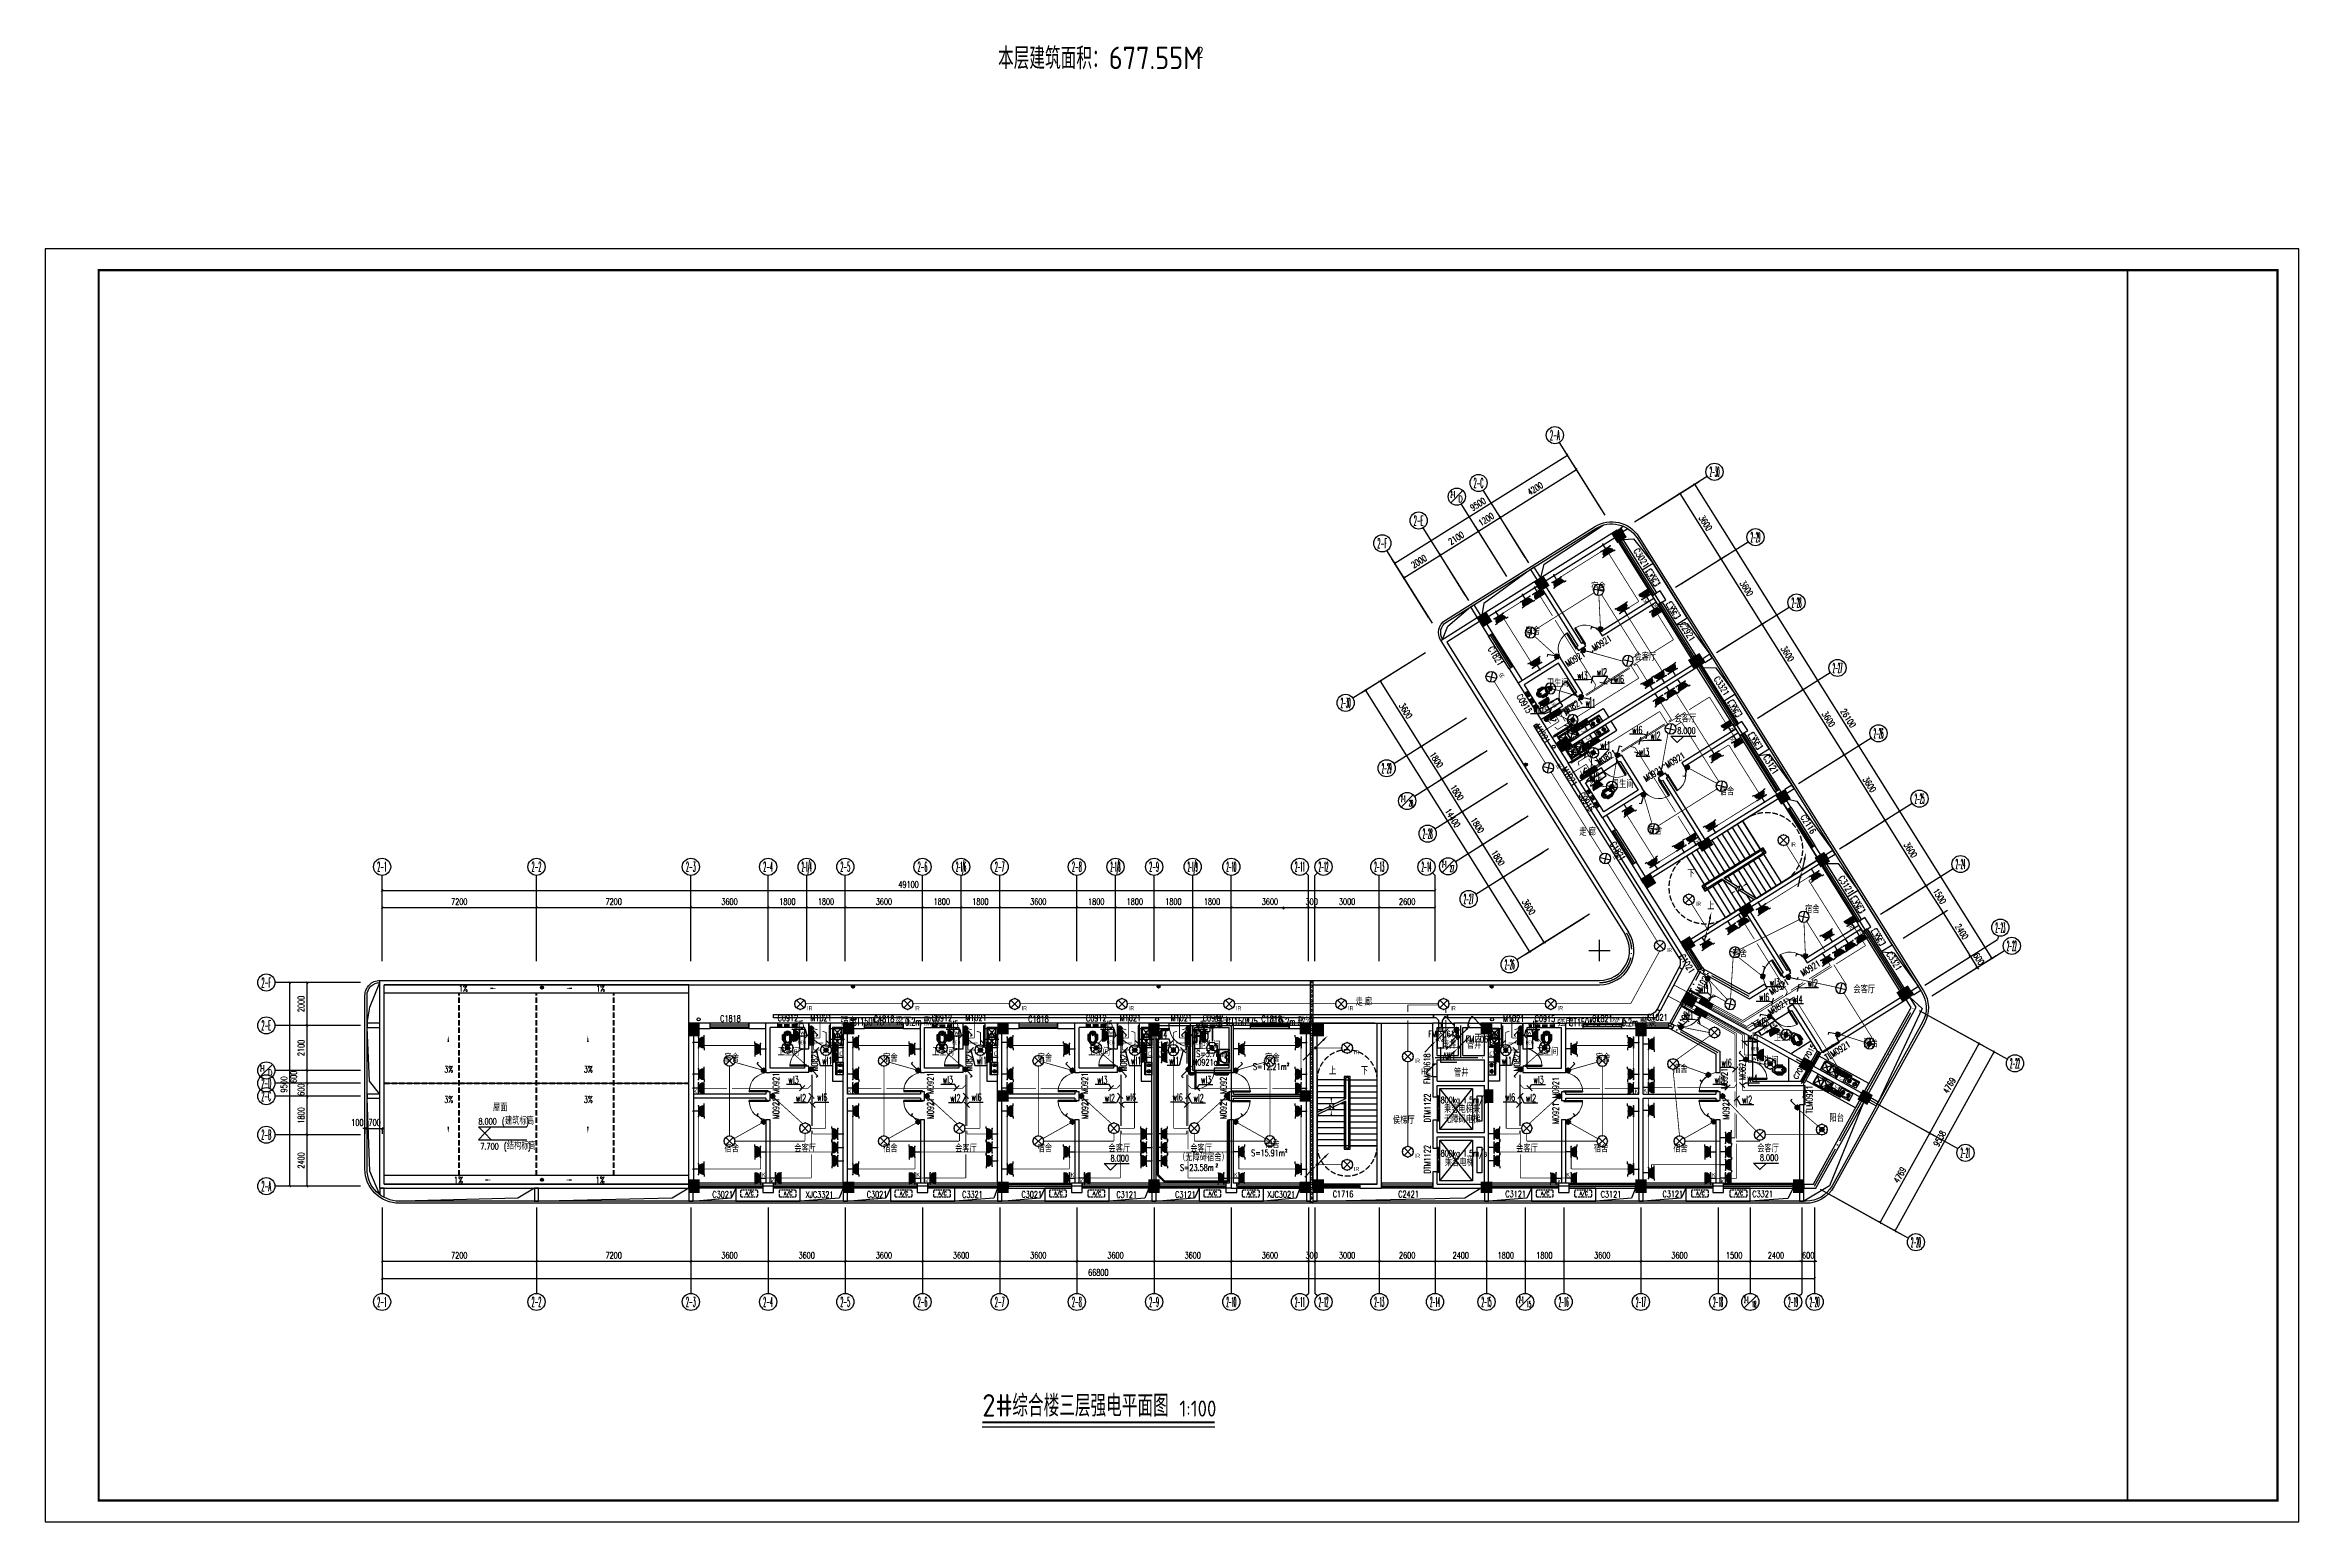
# Model space of a CAD drawing. Extents: x -9422388 to 15610651, y -1992469 to 953794.
# Drawn here: x 14709461 to 14814561, y -224770 to -155871 of the extents above; entities that cross this region are included whole.
import ezdxf
from ezdxf.enums import TextEntityAlignment as Align

# ---------------------------------------------------------------- set-up
doc = ezdxf.new("R2010")
doc.units = 0
doc.header["$LTSCALE"] = 1000
for name, pattern in [('( Hidden )', [0.375, 0.25, -0.125]), ('DASH', [0.35, 0.25, -0.1]), ('DOTE', [2.42, 2, -0.2, 0.02, -0.2])]:
    doc.linetypes.add(name, pattern=pattern)
for name, color, linetype in [('0-厨卫家具', 253, 'Continuous'), ('A-ANNO-IDEN', 3, 'Continuous'), ('A-DOOR', 141, 'Continuous'), ('A-DOOR-IDEN', 7, 'Continuous'), ('A-ELEV-LIN-0.3', 30, 'Continuous'), ('A-ELEV-LIN-0.4', 40, 'Continuous'), ('A-FLOR-EVTR', 2, 'Continuous'), ('A-FLOR-HVAC', 4, 'Continuous'), ('A-FLOR-OTHER1-ON', 253, 'Continuous'), ('A-SECT-DOOR', 141, 'Continuous'), ('AXIS', 3, 'Continuous'), ('AXIS_TEXT', 7, 'Continuous'), ('C-KZ', 2, 'Continuous'), ('C-Z-HATCH', 253, 'Continuous'), ('CABLETRAY', 4, 'Continuous'), ('COLUMN', 9, 'Continuous'), ('DIM-插座', 3, 'Continuous'), ('DIM-照明', 3, 'Continuous'), ('DIM-箱柜', 3, 'Continuous'), ('DIM_ELEV', 3, 'Continuous'), ('DIM_SYMB', 3, 'Continuous'), ('DOTE', 1, 'Continuous'), ('EQUIP-插座', 3, 'Continuous'), ('EQUIP-照明', 3, 'Continuous'), ('EQUIP-箱柜', 3, 'Continuous'), ('J-FURN-厨卫', 253, 'Continuous'), ('LWIRE', 4, 'Continuous'), ('PUB_DIM', 3, 'Continuous'), ('PUB_TEXT', 7, 'Continuous'), ('PUB_TITLE', 4, 'Continuous'), ('STAIR', 2, 'Continuous'), ('TEL_TEXT', 7, 'Continuous'), ('WALL', 9, 'Continuous'), ('WALL-PARAPET', 6, 'Continuous'), ('WINDOW', 4, 'Continuous'), ('WINDOW_TEXT', 7, 'Continuous'), ('WIRE-插座', 5, 'Continuous'), ('WIRE-照明', 1, 'Continuous'), ('厨具', 4, 'Continuous'), ('洁具', 253, 'Continuous')]:
    doc.layers.add(name, color=color, linetype=linetype)
doc.layers.add('0-面积', color=2, linetype='Continuous', plot=False)
doc.styles.add('_TCH_AXIS', font='COMPLEX', dxfattribs={"bigfont": 'GBCBIG'})
doc.styles.add('_TCH_DIM', font='SIMPLEX', dxfattribs={"bigfont": 'GBCBIG'})
doc.styles.add('_TCH_DIM_T3', font='SIMPLEX', dxfattribs={"width": 0.705882, "bigfont": 'GBCBIG'})
doc.styles.add('_TCH_WINDOW', font='SIMPLEX', dxfattribs={"height": 3.5, "bigfont": 'GBCBIG'})
doc.styles.add('_TEL_ATTDEF', font='GBENOR', dxfattribs={"width": 0.8, "height": 3, "bigfont": 'GBCBIG'})
doc.styles.add('_TEL_DIM', font='SIMPLEX', dxfattribs={"width": 0.8, "height": 3.5, "bigfont": 'HZTXT'})
doc.styles.add('COMPLEX', font='COMPLEX')
doc.styles.get("Standard").update_dxf_attribs({"font": 'gbenor.shx', "bigfont": 'gbcbig.shx'})
doc.dimstyles.new('_TCH_ARCH&&100', dxfattribs={"dimtxt": 297.5, "dimasz": 100, "dimexe": 250, "dimexo": 300, "dimgap": 126.25, "dimtad": 1, "dimdec": 0, "dimzin": 0, "dimdsep": 46, "dimtxsty": '_TCH_DIM_T3', "dimblk": 'ARCHTICK', "dimcen": 0.09, "dimclrt": 7, "dimazin": 2, "dimtfac": 1, "dimtdec": 0, "dimtix": 1, "dimtmove": 2, "dimatfit": 3, "dimfxl": 0, "dimtolj": 1, "dimtzin": 0, "dimarcsym": 0})

msp = doc.modelspace()

# ---------------------------------------------------------------- texts
at = {"layer": 'A-ANNO-IDEN', "color": 8}
for s, height, p in [('本层建筑面积：', 1012.765957, (14753901.9569, -156994.96289)), ('677.55M', 1050, (14759062.5952, -156994.96289)), ('2', 525, (14763175.0952, -156469.96289))]:
    msp.add_text(s, height=height, dxfattribs=at).set_placement(p)
at = {"layer": 'A-ANNO-IDEN', "color": 7}
for s, height, p in [('2#', 1050, (14753166.53159, -219855.9019)), ('综合楼三层强电平面图', 1012.765957, (14754566.53159, -219855.9019)), ('1:100', 750, (14762356.63797, -219855.9019))]:
    msp.add_text(s, height=height, dxfattribs=at).set_placement(p)
at = {"layer": 'DIM-插座', "color": 7, "style": '_TEL_DIM', "width": 0.64}
for s, p in [('wl2', (14781817.88992, -185304.90885)), ('wl3', (14780908.87314, -185459.81848)), ('wl6', (14782611.60283, -185616.67637)), ('wl5', (14778859.94359, -187038.48506)), ('wl4', (14780506.5824, -187767.7129)), ('wl6', (14783469.93906, -187997.13529)), ('wl2', (14784319.07651, -188267.47876)), ('wl4', (14780595.09114, -188953.9653)), ('wl3', (14783783.40733, -189018.05656)), ('wl5', (14781469.47002, -190173.9089)), ('wl3', (14789881.15549, -199772.54495)), ('wl2', (14791650.62046, -199810.85682)), ('wl6', (14789386.54969, -200458.63894)), ('wl4', (14790933.80047, -200560.50313)), ('wl5', (14744369.66123, -201743.23761)), ('wl5', (14751569.66123, -201743.23761)), ('wl5', (14758769.66123, -201743.23761)), ('wl5', (14763114.38192, -201743.23761)), ('wl5', (14778614.38192, -201743.23761)), ('wl5', (14789290.97211, -201605.53567)), ('wl4', (14746164.18824, -202205.23761)), ('wl4', (14753364.18824, -202205.23761)), ('wl4', (14760564.18824, -202205.23761)), ('wl4', (14761309.18824, -202205.23761)), ('wl4', (14776809.18824, -202205.23761)), ('wl5', (14788854.49456, -202294.23761)), ('wl6', (14787636.3279, -203521.23761)), ('wl4', (14788841.49456, -204241.23761)), ('wl3', (14744120.16123, -204317.73761)), ('wl2', (14744471.66123, -205170.23761)), ('wl6', (14745459.49456, -205131.23761)), ('wl3', (14751320.16123, -204317.73761)), ('wl2', (14751671.66123, -205170.23761)), ('wl6', (14752659.49456, -205131.23761)), ('wl3', (14758520.16123, -204317.73761)), ('wl2', (14758871.66123, -205170.23761)), ('wl6', (14759859.49456, -205131.23761)), ('wl6', (14762035.21525, -205131.23761)), ('wl2', (14763012.38192, -205170.23761)), ('wl3', (14763363.88192, -204317.73761)), ('wl6', (14777535.21525, -205131.23761)), ('wl2', (14778512.38192, -205170.23761)), ('wl3', (14778863.88192, -204317.73761)), ('wl3', (14787312.66123, -204313.73761)), ('wl2', (14788586.99456, -205246.73761))]:
    msp.add_text(s, height=350, dxfattribs=at).set_placement(p)
at = {"layer": 'DIM-照明', "color": 7, "style": '_TEL_DIM', "width": 0.64}
for p in [(14781293.68632, -186725.36324), (14781982.96967, -188699.95437), (14786587.39425, -200069.6492), (14785860.16123, -201283.73761), (14745698.99456, -203425.73761), (14752898.99456, -203425.73761), (14760098.99456, -203425.73761), (14761881.04858, -203425.73761), (14777381.04858, -203425.73761)]:
    msp.add_text('wl1', height=350, dxfattribs=at).set_placement(p)
at = {"layer": 'DIM-箱柜', "color": 7, "style": '_TEL_DIM', "width": 0.64}
msp.add_text('AW1', height=350, dxfattribs=at).set_placement((14774650.49456, -203212.73761))
at = {"layer": 'TEL_TEXT', "style": '_TEL_DIM'}
for s, width, p in [('强电', 0.8, (14746555.99456, -201605.98183)), ('CT150*75', 0.64, (14747115.99456, -201605.98183)), ('，梁下', 0.8, (14748726.66123, -201605.98183)), ('0.2m', 0.64, (14749566.66123, -201605.98183)), ('敷设', 0.8, (14750419.99456, -201605.98183)), ('强电', 0.8, (14763987.99456, -201605.98183)), ('CT150*75', 0.64, (14764547.99456, -201605.98183)), ('，梁下', 0.8, (14766158.66123, -201605.98183)), ('0.2m', 0.64, (14766998.66123, -201605.98183)), ('敷设', 0.8, (14767851.99456, -201605.98183)), ('强电', 0.8, (14779971.49456, -201639.31793)), ('CT150*75', 0.64, (14780531.49456, -201639.31793)), ('，梁下', 0.8, (14782142.16123, -201639.31793)), ('0.2m', 0.64, (14782982.16123, -201639.31793)), ('敷设', 0.8, (14783835.49456, -201639.31793))]:
    msp.add_text(s, height=350, dxfattribs=dict(at, width=width)).set_placement(p)

# ---------------------------------------------------------------- blocks, each defined once
blk = doc.blocks.new('$plan$00002763')
at = {"layer": '洁具', "color": 0}
for p, q in [((-395, -405), (-395, -132)), ((-381, -98), (-246, -241)), ((-246, -297), (-381, -440)), ((-345, -82), (-95, -82)), ((-95, -455), (-345, -455)), ((-59, -98), (-194, -241)), ((-194, -297), (-59, -440)), ((-45, -132), (-45, -405)), ((-20, -405), (-20, -132)), ((-6, -98), (161, -241)), ((161, -297), (-6, -440)), ((30, -82), (345, -82)), ((345, -455), (30, -455)), ((381, -98), (214, -241)), ((214, -297), (381, -440)), ((395, -132), (395, -405))]:
    blk.add_line(p, q, dxfattribs=at)
blk.add_lwpolyline([(-420, -25), (-420, -455, 0.2004641), (-413, -473, 0.197353), (-395, -480), (395, -480, 0.1973701), (413, -473, 0.200447), (420, -455), (420, -25, 0.2004641), (413, -7, 0.197353), (395, 0), (-395, 0, 0.1973701), (-413, -7, 0.200447), (-420, -25)], format="xyb", close=True, dxfattribs=at)
for centre, major_axis, start_param, end_param in [((-345, -132), (-50, 0), -1.5707963, 0), ((-345, -405), (50, 0), 3.1415927, 4.712389), ((-220, -269), (-38.6, 0), 3.1415927, 9.424778), ((-136, -48), (-14.2, 0), 3.1415927, 9.424778), ((-95, -132), (-50, 0), 3.1415927, 4.712389), ((-95, -405), (50, 0), 4.712389, 6.2831853), ((-36, -48), (-15.1, 0), 3.1415927, 9.424778), ((30, -132), (-50, 0), -1.5707963, 0), ((30, -405), (50, 0), 3.1415927, 4.712389), ((64, -48), (-14.2, 0), 3.1415927, 9.424778), ((188, -269), (-38.6, 0), 3.1415927, 9.424778), ((345, -132), (-50, 0), 3.1415927, 4.712389), ((345, -405), (50, 0), 4.712389, 6.2831853)]:
    blk.add_ellipse(centre, major_axis=major_axis, ratio=0.9938, start_param=start_param, end_param=end_param, dxfattribs=at)
blk = doc.blocks.new('$plan$00002777')
at = {"layer": '厨具', "color": 0}
for p, q in [((-300, -284), (300, -284)), ((-267, -307), (-267, -318)), ((-257, -316), (-257, -333)), ((-192, -316), (-257, -316)), ((-257, -333), (-192, -333)), ((-192, -333), (-192, -316)), ((-176, -308), (-176, -318)), ((192, -308), (192, -318)), ((208, -316), (273, -316)), ((208, -333), (208, -316)), ((273, -333), (208, -333)), ((273, -316), (273, -333)), ((284, -307), (284, -318))]:
    blk.add_line(p, q, dxfattribs=at)
blk.add_lwpolyline([(300, 0), (-300, 0), (-300, -340), (300, -340)], close=True, dxfattribs=at)
for points in [[(-176, -308, 0.259034), (-178, -304, 0.0762762), (-189, -299, 0.0365148), (-203, -297, 0.026615), (-221, -296, 0.026615), (-240, -297, 0.0365148), (-254, -299, 0.0762762), (-265, -304, 0.259034), (-267, -308, 0.0784622), (-267, -309, 0.0567625)], [(-176, -318, 0.259034), (-178, -315, 0.0762762), (-189, -310, 0.0365148), (-203, -307, 0.026615), (-221, -306, 0.026615), (-240, -307, 0.0365148), (-254, -310, 0.0762762), (-265, -315, 0.259034), (-267, -318, 0.259034), (-265, -322, 0.0567625), (-257, -326, 0.0365148)], [(-192, -327, 0.0087359), (-189, -327, 0.0762762), (-178, -322, 0.259034), (-176, -318, 0.259034)], [(192, -308, -0.259034), (194, -304, -0.0762762), (205, -299, -0.0365148), (219, -297, -0.026615), (238, -296, -0.026615), (257, -297, -0.0365148), (270, -299, -0.0762762), (282, -304, -0.259034), (284, -308, -0.0784622), (283, -309, -0.0567625)], [(192, -318, -0.259034), (194, -315, -0.0762762), (205, -310, -0.0365148), (219, -307, -0.026615), (238, -306, -0.026615), (257, -307, -0.0365148), (270, -310, -0.0762762), (282, -315, -0.259034), (284, -318, -0.259034), (282, -322, -0.0567625), (273, -326, -0.0365148)], [(208, -327, -0.0087359), (205, -327, -0.0762762), (194, -322, -0.259034), (192, -318, -0.259034)]]:
    blk.add_lwpolyline(points, format="xyb", dxfattribs=at)
for centre, radius, start, end in [((-135, -143), 82.5, 0.96398, 0), ((-135, -143), 31.6, 0.65318, 0), ((151, -143), 82.5, 180, 179.03602), ((151, -143), 31.6, 180, 179.34682)]:
    blk.add_arc(centre, radius, start, end, dxfattribs=at)
blk = doc.blocks.new('$plan$00002871')
at = {"layer": '洁具', "color": 0}
for p, q in [((-15, -490), (-67, -490)), ((0, -475), (0, -423)), ((0, -505), (0, -557)), ((15, -490), (67, -490))]:
    blk.add_line(p, q, dxfattribs=at)
for points in [[(159, -508, -0.8899502), (-159, -508, 0.3805385), (-179, -491), (-210, -491, -0.4142136), (-230, -471), (-230, -258, -0.1445951), (-227, -247), (-73, -9, -0.2543827), (-56, 0), (56, 0, -0.2543827), (73, -9), (227, -247, -0.1445951), (230, -258), (230, -471, -0.4142136), (210, -491), (179, -491, 0.3805385)], [(-149, -264, 1), (-149, -252), (-207, -252, 1), (-207, -264)], [(-148, -287, 1), (-148, -275), (-207, -275, 1), (-207, -287)], [(-147, -307, 1), (-147, -295), (-207, -295, 1), (-207, -307)], [(-146, -330, 1), (-146, -319), (-207, -319, 1), (-207, -330)], [(-146, -352, 1), (-146, -341), (-207, -341, 1), (-207, -352)], [(-145, -376, 1), (-145, -364), (-207, -364, 1), (-207, -376)], [(-144, -399, 1), (-144, -388), (-207, -388, 1), (-207, -399)], [(-143, -423, 1), (-143, -411), (-207, -411, 1), (-207, -423)], [(-141, -444, 1), (-141, -432), (-207, -432, 1), (-207, -444)], [(-141, -464, 1), (-141, -453), (-207, -453, 1), (-207, -464)], [(-149, -263, 1), (-149, -253), (-207, -253, 1), (-207, -263)], [(-148, -286, 1), (-148, -276), (-207, -276, 1), (-207, -286)], [(-147, -306, 1), (-147, -296), (-207, -296, 1), (-207, -306)], [(-146, -329, 1), (-146, -320), (-207, -320, 1), (-207, -329)], [(-146, -351, 1), (-146, -342), (-207, -342, 1), (-207, -351)], [(-145, -375, 1), (-145, -365), (-207, -365, 1), (-207, -375)], [(-144, -398, 1), (-144, -389), (-207, -389, 1), (-207, -398)], [(-143, -422, 1), (-143, -412), (-207, -412, 1), (-207, -422)], [(-141, -443, 1), (-141, -433), (-207, -433, 1), (-207, -443)], [(-141, -463, 1), (-141, -454), (-207, -454, 1), (-207, -463)], [(120, -491), (130, -252, 1.1349939), (-130, -252), (-120, -491, 0.9925945)], [(105, -490), (115, -251, 1.1411455), (-115, -251), (-105, -490, 0.9948958)], [(100, -490), (110, -251, 1.1434787), (-110, -251), (-100, -490, 0.9957771)], [(141, -444, -1), (141, -432), (207, -432, -1), (207, -444)], [(141, -464, -1), (141, -453), (207, -453, -1), (207, -464)], [(141, -443, -1), (141, -433), (207, -433, -1), (207, -443)], [(141, -463, -1), (141, -454), (207, -454, -1), (207, -463)], [(143, -423, -1), (143, -411), (207, -411, -1), (207, -423)], [(144, -399, -1), (144, -388), (207, -388, -1), (207, -399)], [(143, -422, -1), (143, -412), (207, -412, -1), (207, -422)], [(145, -376, -1), (145, -364), (207, -364, -1), (207, -376)], [(144, -398, -1), (144, -389), (207, -389, -1), (207, -398)], [(146, -352, -1), (146, -341), (207, -341, -1), (207, -352)], [(145, -375, -1), (145, -365), (207, -365, -1), (207, -375)], [(146, -330, -1), (146, -319), (207, -319, -1), (207, -330)], [(146, -351, -1), (146, -342), (207, -342, -1), (207, -351)], [(148, -287, -1), (148, -275), (207, -275, -1), (207, -287)], [(147, -307, -1), (147, -295), (207, -295, -1), (207, -307)], [(146, -329, -1), (146, -320), (207, -320, -1), (207, -329)], [(148, -286, -1), (148, -276), (207, -276, -1), (207, -286)], [(147, -306, -1), (147, -296), (207, -296, -1), (207, -306)], [(149, -264, -1), (149, -252), (207, -252, -1), (207, -264)], [(149, -263, -1), (149, -253), (207, -253, -1), (207, -263)]]:
    blk.add_lwpolyline(points, format="xyb", close=True, dxfattribs=at)
blk.add_lwpolyline([(-149, -507, 0.3805385), (-179, -481), (-210, -481, -0.4142136), (-220, -471), (-220, -258, -0.1445951), (-218, -253), (-64, -15, -0.2543827), (-56, -10), (56, -10, -0.2543827), (64, -15), (218, -253, -0.1445951), (220, -258), (220, -471, -0.4142136), (210, -481), (179, -481, 0.3805385), (149, -507, 0.3805385)], format="xyb", dxfattribs=at)
for radius in [40, 31.7]:
    blk.add_circle((0, -490), radius, dxfattribs=at)
blk.add_arc((0, -490), 150, 186.66502, 353.33498, dxfattribs=at)
blk = doc.blocks.new('KTWJ1')
at = {"layer": 'A-FLOR-HVAC', "color": 0, "linetype": '( Hidden )', "ltscale": 0.3}
blk.add_lwpolyline([(152982, -14209, 0.4142136), (153032, -14259), (153732, -14259, 0.4142136), (153782, -14209), (153782, -14009, 0.4142136), (153732, -13959), (153032, -13959, 0.4142136), (152982, -14009)], format="xyb", close=True, dxfattribs=at)
at = {"layer": 'A-FLOR-HVAC', "color": 0, "style": '_TCH_WINDOW', "width": 0.705882}
blk.add_text('A/C', height=170, dxfattribs=at).set_placement((153214, -14188))
blk = doc.blocks.new('KTB')
at = {"layer": 'A-SECT-DOOR', "color": 0}
for points in [[(1060656, -376423), (1061320, -377483), (1061828, -377164), (1060235, -374622), (1059726, -374941), (1060390, -376000)], [(1064480, -382524), (1065143, -383583), (1065652, -383265), (1064059, -380723), (1063550, -381041), (1064214, -382101)], [(1070215, -391675), (1070879, -392734), (1071387, -392416), (1069794, -389874), (1069286, -390192), (1069950, -391252)], [(1033119, -403775), (1031869, -403775), (1031869, -404375), (1034869, -404375), (1034869, -403775), (1033619, -403775)], [(1040319, -403775), (1039069, -403775), (1039069, -404375), (1042069, -404375), (1042069, -403775), (1040819, -403775)], [(1055819, -403775), (1054569, -403775), (1054569, -404375), (1057569, -404375), (1057569, -403775), (1056319, -403775)], [(1063019, -403775), (1061769, -403775), (1061769, -404375), (1064769, -404375), (1064769, -403775), (1063519, -403775)]]:
    blk.add_lwpolyline(points, dxfattribs=at)
at = {"layer": 'A-FLOR-HVAC', "color": 8, "xscale": -1}
for p, rotation in [((966813, -252808), 122.0782976835921), ((967766, -254329), 122.0782976836109), ((970637, -258909), 122.0782976835921), ((971590, -260429), 122.0782976836109), ((976372, -268060), 122.0782976835921), ((977325, -269581), 122.0782976836109)]:
    blk.add_blockref('KTWJ1', p, dxfattribs=dict(at, rotation=rotation))
at = {"layer": 'A-FLOR-HVAC', "color": 8}
for p in [(879102, -389909), (880896, -389909), (886302, -389909), (888096, -389909), (901802, -389909), (903596, -389909), (909040, -389909), (910835, -389909)]:
    blk.add_blockref('KTWJ1', p, dxfattribs=at)
blk = doc.blocks.new('宿舍楼柱网1')
at = {"layer": 'C-Z-HATCH'}
h = blk.add_hatch(color=0, dxfattribs=at)
h.dxf.hatch_style = 1
h.paths.add_polyline_path([(645860, 167538), (646284, 167803), (646019, 168227), (645595, 167962)])
h = blk.add_hatch(color=0, dxfattribs=at)
h.dxf.hatch_style = 1
edge = h.paths.add_edge_path()
edge.add_line((642259, 165280), (642680, 165549))
edge.add_line((642680, 165549), (642415, 165973))
edge.add_line((642415, 165973), (641991, 165708))
edge.add_line((641991, 165708), (642262, 165283))
h = blk.add_hatch(color=0, dxfattribs=at)
h.dxf.hatch_style = 1
h.paths.add_polyline_path([(642259, 165280), (642683, 165545), (642418, 165969), (641994, 165704)])
h = blk.add_hatch(color=0, dxfattribs=at)
h.dxf.hatch_style = 1
h.paths.add_polyline_path([(639588, 163611), (640012, 163876), (639747, 164300), (639323, 164035)])
h = blk.add_hatch(color=0, dxfattribs=at)
h.dxf.hatch_style = 1
h.paths.add_polyline_path([(649437, 161642), (649946, 161960), (649681, 162384), (649172, 162066)])
h = blk.add_hatch(color=0, dxfattribs=at)
h.dxf.hatch_style = 1
h.paths.add_polyline_path([(643252, 157766), (643760, 158084), (643495, 158508), (642987, 158190)])
h = blk.add_hatch(color=0, dxfattribs=at)
h.dxf.hatch_style = 1
h.paths.add_polyline_path([(653505, 155340), (653929, 155605), (653664, 156029), (653240, 155764)])
h = blk.add_hatch(color=0, dxfattribs=at)
h.dxf.hatch_style = 1
h.paths.add_polyline_path([(649809, 153142), (650317, 153460), (650105, 153799), (649597, 153481)])
h = blk.add_hatch(color=0, dxfattribs=at)
h.dxf.hatch_style = 1
h.paths.add_polyline_path([(655338, 152417), (655762, 152682), (655497, 153106), (655073, 152841)])
h = blk.add_hatch(color=0, dxfattribs=at)
h.dxf.hatch_style = 1
h.paths.add_polyline_path([(647235, 151411), (647659, 151675), (647394, 152100), (646970, 151835)])
h = blk.add_hatch(color=0, dxfattribs=at)
h.dxf.hatch_style = 1
h.paths.add_polyline_path([(651721, 150092), (652229, 150410), (652017, 150749), (651509, 150431)])
h = blk.add_hatch(color=0, dxfattribs=at)
h.dxf.hatch_style = 1
h.paths.add_polyline_path([(649067, 148487), (649491, 148752), (649226, 149176), (648802, 148911)])
h = blk.add_hatch(color=0, dxfattribs=at)
h.dxf.hatch_style = 1
h.paths.add_polyline_path([(648829, 146138), (649071, 146576), (649596, 146285), (649354, 145848)])
h = blk.add_hatch(color=0, dxfattribs=at)
h.dxf.hatch_style = 1
h.paths.add_polyline_path([(659156, 146135), (659665, 146453), (659400, 146877), (658891, 146560)])
h = blk.add_hatch(color=0, dxfattribs=at)
h.dxf.hatch_style = 1
h.paths.add_polyline_path([(631658, 145126), (632158, 145126), (632158, 144526), (631658, 144526)])
h = blk.add_hatch(color=0, dxfattribs=at)
h.dxf.hatch_style = 1
h.paths.add_polyline_path([(639508, 145126), (640008, 145126), (640008, 144626), (639508, 144626)])
h = blk.add_hatch(color=0, dxfattribs=at)
h.dxf.hatch_style = 1
h.paths.add_polyline_path([(646708, 145126), (647208, 145126), (647208, 144526), (646708, 144526)])
h = blk.add_hatch(color=0, dxfattribs=at)
h.dxf.hatch_style = 1
h.paths.add_polyline_path([(654841, 142811), (655083, 143249), (654558, 143539), (654316, 143102)])
h = blk.add_hatch(color=0, dxfattribs=at)
h.dxf.hatch_style = 1
h.paths.add_polyline_path([(639658, 142026), (640058, 142026), (640058, 141426), (639658, 141426)])
h = blk.add_hatch(color=0, dxfattribs=at)
h.dxf.hatch_style = 1
h.paths.add_polyline_path([(657509, 141335), (657751, 141772), (657313, 142015), (657071, 141577)])
h = blk.add_hatch(color=0, dxfattribs=at)
h.dxf.hatch_style = 1
h.paths.add_polyline_path([(631658, 137826), (632158, 137826), (632158, 137226), (631658, 137226)])
h = blk.add_hatch(color=0, dxfattribs=at)
h.dxf.hatch_style = 1
h.paths.add_polyline_path([(639508, 137726), (640008, 137726), (640008, 137226), (639508, 137226)])
h = blk.add_hatch(color=0, dxfattribs=at)
h.dxf.hatch_style = 1
h.paths.add_polyline_path([(646708, 137826), (647208, 137826), (647208, 137226), (646708, 137226)])
h = blk.add_hatch(color=0, dxfattribs=at)
h.dxf.hatch_style = 1
h.paths.add_polyline_path([(654058, 137826), (654558, 137826), (654558, 137226), (654058, 137226)])
at = {"layer": 'C-KZ', "color": 0, "const_width": 30}
for points in [[(645860, 167538), (646281, 167806), (646016, 168231), (645592, 167966), (645863, 167540)], [(642259, 165280), (642680, 165549), (642415, 165973), (641991, 165708), (642262, 165283)], [(639588, 163611), (640012, 163876), (639747, 164300), (639323, 164035), (639588, 163611)], [(649440, 161638), (649946, 161960), (649681, 162384), (649172, 162066), (649437, 161642)], [(643252, 157766), (643760, 158084), (643495, 158508), (642987, 158190), (643252, 157766)], [(653510, 155343), (653929, 155605), (653664, 156029), (653240, 155764), (653505, 155340)], [(649809, 153142), (650317, 153460), (650105, 153799), (649597, 153481), (649809, 153142)], [(655338, 152417), (655762, 152682), (655497, 153106), (655073, 152841), (655338, 152417)], [(647235, 151411), (647659, 151675), (647394, 152100), (646970, 151835), (647235, 151411)], [(651721, 150092), (652229, 150410), (652017, 150749), (651509, 150431), (651721, 150092)], [(649067, 148487), (649491, 148752), (649226, 149176), (648802, 148911), (649067, 148487)], [(648829, 146138), (649071, 146576), (649596, 146285), (649354, 145848), (648829, 146138)], [(659156, 146135), (659665, 146453), (659400, 146877), (658891, 146560), (659156, 146135)], [(654841, 142811), (655083, 143249), (654558, 143539), (654316, 143102), (654841, 142811)], [(657509, 141335), (657751, 141772), (657313, 142015), (657071, 141577), (657509, 141335)]]:
    blk.add_lwpolyline(points, dxfattribs=at)
for points in [[(631658, 145126), (632158, 145126), (632158, 144526), (631658, 144526)], [(639508, 145126), (640008, 145126), (640008, 144626), (639508, 144626)], [(646708, 145126), (647208, 145126), (647208, 144526), (646708, 144526)], [(639658, 142026), (640058, 142026), (640058, 141426), (639658, 141426)], [(631658, 137826), (632158, 137826), (632158, 137226), (631658, 137226)], [(639508, 137726), (640008, 137726), (640008, 137226), (639508, 137226)], [(646708, 137826), (647208, 137826), (647208, 137226), (646708, 137226)], [(654058, 137826), (654558, 137826), (654558, 137226), (654058, 137226)]]:
    blk.add_lwpolyline(points, close=True, dxfattribs=at)
blk = doc.blocks.new('_E6')
at = {"color": 0}
for points in [[(-240, 0), (-270, -79, 0.3568438), (-103, -430, 0.2246983), (111, -425, 0.3480459), (270, -79), (240, 0)], [(-239, -224, -0.4692871), (-141, -105), (141, -105, -0.4692871), (239, -224, -0.8308024)]]:
    blk.add_lwpolyline(points, format="xyb", close=True, dxfattribs=at)
blk.add_lwpolyline([(-271, -91), (-213, -36, -0.1906741), (-179, -23), (181, -23, -0.2009057), (217, -37), (274, -95)], format="xyb", dxfattribs=at)
for centre, radius in [((-99, -65), 16.3), ((2, -172), 31.6), ((2, -172), 23), ((101, -65), 16.3)]:
    blk.add_circle(centre, radius, dxfattribs=at)
at = {"color": 0, "width": 0.8, "flags": 9}
for tag in ['XSIZE', 'YSIZE']:
    blk.add_attdef(tag, (0, 0), '', height=0.5, dxfattribs=at)
blk = doc.blocks.new('A$C53926EF1')
at = {"layer": '0-厨卫家具', "color": 0, "linetype": 'ByBlock'}
for p, q in [((439, 110), (439, 390)), ((499, 420), (499, 80))]:
    blk.add_line(p, q, dxfattribs=at)
blk.add_lwpolyline([(49, 342, 0.5378722), (49, 158, 0.1499469), (269, 80), (499, 80), (499, 30, 0.4142136), (529, 0), (669, 0, 0.4142136), (699, 30), (699, 470, 0.4142136), (669, 500), (529, 500, 0.4142136), (499, 470), (499, 420), (269, 420, 0.1499469)], format="xyb", close=True, dxfattribs=at)
for centre, start, end in [((286, 23), 67.45048, 91.47253), ((286, 477), 268.63393, 292.54952)]:
    blk.add_arc(centre, 398, start, end, dxfattribs=at)
blk = doc.blocks.new('$plan$00001624')
at = {"color": 0}
for p, q in [((646, -13), (661, -28)), ((701, -28), (716, -13))]:
    blk.add_line(p, q, dxfattribs=at)
for points in [[(60, 0), (60, -13), (-60, -13), (-60, 0)], [(744, 0), (744, -13), (624, -13), (624, 0)]]:
    blk.add_lwpolyline(points, close=True, dxfattribs=at)
blk.add_lwpolyline([(-38, -13), (-23, -28), (17, -28), (33, -13)], dxfattribs=at)
for points in [[(-23, -28), (-23, -66, 0.414213), (49, -137), (632, -137, 0.119966), (665, -129)], [(17, -28), (17, -66, 0.414211), (49, -97), (632, -97, 0.2988148), (661, -78)]]:
    blk.add_lwpolyline(points, format="xyb", dxfattribs=at)
blk.add_lwpolyline([(681, -137), (681, -137, -0.414214), (661, -117), (661, -28), (701, -28), (701, -117, -0.414214)], format="xyb", close=True, dxfattribs=at)
blk = doc.blocks.new('$DorLib2D$00000001')
at = {"color": 0}
for p, q in [((0.45, 0.975), (0.5, 0.975)), ((0.45, 0), (0.45, 0.975)), ((0.5, 0), (0.45, 0)), ((0.5, 0), (0.5, 0.975))]:
    blk.add_line(p, q, dxfattribs=at)
at = {"color": 0, "lineweight": 13}
blk.add_arc((0.475, 0), 0.975, 91.46928, 180, dxfattribs=at)
blk = doc.blocks.new('$TCHSYS$WIN2D')
at = {"color": 0}
for p, q in [((-0.5, 0.5), (0.5, 0.5)), ((-0.5, 0.5), (-0.5, -0.5)), ((0.5, 0.5), (0.5, -0.5)), ((0.5, 0.167), (-0.5, 0.167)), ((0.5, -0.167), (-0.5, -0.167)), ((-0.5, -0.5), (0.5, -0.5))]:
    blk.add_line(p, q, dxfattribs=at)
blk = doc.blocks.new('_ArchTick')
at = {"color": 0, "linetype": 'ByBlock', "const_width": 0.4}
blk.add_lwpolyline([(-0.5, -0.5), (0.5, 0.5)], dxfattribs=at)
blk = doc.blocks.new('*D252')
at = {"layer": 'AXIS', "color": 0, "lineweight": -2, "transparency": 16777216}
for p, q in [((790769, 818952), (790769, 815702)), ((857569, 818952), (857569, 815702)), ((790769, 815952), (857569, 815952))]:
    blk.add_line(p, q, dxfattribs=at)
at = {"layer": 'Defpoints', "color": 0, "transparency": 16777216}
for p in [(790769, 819252), (857569, 819252), (857569, 815952)]:
    blk.add_point(p, dxfattribs=at)
at = {"layer": 'AXIS', "color": 0, "lineweight": -2, "transparency": 16777216, "xscale": 100, "yscale": 100, "zscale": 100, "rotation": 180}
blk.add_blockref('_ArchTick', (790769, 815952), dxfattribs=at)
at = {"layer": 'AXIS', "color": 0, "lineweight": -2, "transparency": 16777216, "xscale": 100, "yscale": 100, "zscale": 100}
blk.add_blockref('_ArchTick', (857569, 815952), dxfattribs=at)
at = {"layer": 'AXIS', "color": 7, "transparency": 16777216, "insert": (824169, 816227), "char_height": 297.5, "attachment_point": 5, "style": '_TCH_DIM_T3'}
blk.add_mtext('\\A1;66800', dxfattribs=at)
blk = doc.blocks.new('*D253')
at = {"layer": 'AXIS', "color": 0, "lineweight": -2, "transparency": 16777216}
for p, q in [((790769, 818952), (790769, 816502)), ((797969, 818952), (797969, 816502)), ((790769, 816752), (797969, 816752))]:
    blk.add_line(p, q, dxfattribs=at)
at = {"layer": 'Defpoints', "color": 0, "transparency": 16777216}
for p in [(790769, 819252), (797969, 819252), (797969, 816752)]:
    blk.add_point(p, dxfattribs=at)
at = {"layer": 'AXIS', "color": 0, "lineweight": -2, "transparency": 16777216, "xscale": 100, "yscale": 100, "zscale": 100, "rotation": 180}
blk.add_blockref('_ArchTick', (790769, 816752), dxfattribs=at)
at = {"layer": 'AXIS', "color": 0, "lineweight": -2, "transparency": 16777216, "xscale": 100, "yscale": 100, "zscale": 100}
blk.add_blockref('_ArchTick', (797969, 816752), dxfattribs=at)
at = {"layer": 'AXIS', "color": 7, "transparency": 16777216, "insert": (794369, 817027), "char_height": 297.5, "attachment_point": 5, "style": '_TCH_DIM_T3'}
blk.add_mtext('\\A1;7200', dxfattribs=at)
blk = doc.blocks.new('*D254')
at = {"layer": 'AXIS', "color": 0, "lineweight": -2, "transparency": 16777216}
for p, q in [((797969, 818952), (797969, 816502)), ((805169, 818952), (805169, 816502)), ((797969, 816752), (805169, 816752))]:
    blk.add_line(p, q, dxfattribs=at)
at = {"layer": 'Defpoints', "color": 0, "transparency": 16777216}
for p in [(797969, 819252), (805169, 819252), (805169, 816752)]:
    blk.add_point(p, dxfattribs=at)
at = {"layer": 'AXIS', "color": 0, "lineweight": -2, "transparency": 16777216, "xscale": 100, "yscale": 100, "zscale": 100, "rotation": 180}
blk.add_blockref('_ArchTick', (797969, 816752), dxfattribs=at)
at = {"layer": 'AXIS', "color": 0, "lineweight": -2, "transparency": 16777216, "xscale": 100, "yscale": 100, "zscale": 100}
blk.add_blockref('_ArchTick', (805169, 816752), dxfattribs=at)
at = {"layer": 'AXIS', "color": 7, "transparency": 16777216, "insert": (801569, 817027), "char_height": 297.5, "attachment_point": 5, "style": '_TCH_DIM_T3'}
blk.add_mtext('\\A1;7200', dxfattribs=at)
blk = doc.blocks.new('*D255')
at = {"layer": 'AXIS', "color": 0, "lineweight": -2, "transparency": 16777216}
for p, q in [((805169, 818952), (805169, 816502)), ((808769, 818952), (808769, 816502)), ((805169, 816752), (808769, 816752))]:
    blk.add_line(p, q, dxfattribs=at)
at = {"layer": 'Defpoints', "color": 0, "transparency": 16777216}
for p in [(805169, 819252), (808769, 819252), (808769, 816752)]:
    blk.add_point(p, dxfattribs=at)
at = {"layer": 'AXIS', "color": 0, "lineweight": -2, "transparency": 16777216, "xscale": 100, "yscale": 100, "zscale": 100, "rotation": 180}
blk.add_blockref('_ArchTick', (805169, 816752), dxfattribs=at)
at = {"layer": 'AXIS', "color": 0, "lineweight": -2, "transparency": 16777216, "xscale": 100, "yscale": 100, "zscale": 100}
blk.add_blockref('_ArchTick', (808769, 816752), dxfattribs=at)
at = {"layer": 'AXIS', "color": 7, "transparency": 16777216, "insert": (806969, 817027), "char_height": 297.5, "attachment_point": 5, "style": '_TCH_DIM_T3'}
blk.add_mtext('\\A1;3600', dxfattribs=at)
blk = doc.blocks.new('*D256')
at = {"layer": 'AXIS', "color": 0, "lineweight": -2, "transparency": 16777216}
for p, q in [((808769, 818952), (808769, 816502)), ((812369, 818952), (812369, 816502)), ((808769, 816752), (812369, 816752))]:
    blk.add_line(p, q, dxfattribs=at)
at = {"layer": 'Defpoints', "color": 0, "transparency": 16777216}
for p in [(808769, 819252), (812369, 819252), (812369, 816752)]:
    blk.add_point(p, dxfattribs=at)
at = {"layer": 'AXIS', "color": 0, "lineweight": -2, "transparency": 16777216, "xscale": 100, "yscale": 100, "zscale": 100, "rotation": 180}
blk.add_blockref('_ArchTick', (808769, 816752), dxfattribs=at)
at = {"layer": 'AXIS', "color": 0, "lineweight": -2, "transparency": 16777216, "xscale": 100, "yscale": 100, "zscale": 100}
blk.add_blockref('_ArchTick', (812369, 816752), dxfattribs=at)
at = {"layer": 'AXIS', "color": 7, "transparency": 16777216, "insert": (810569, 817027), "char_height": 297.5, "attachment_point": 5, "style": '_TCH_DIM_T3'}
blk.add_mtext('\\A1;3600', dxfattribs=at)
blk = doc.blocks.new('*D257')
at = {"layer": 'AXIS', "color": 0, "lineweight": -2, "transparency": 16777216}
for p, q in [((812369, 818952), (812369, 816502)), ((815969, 818952), (815969, 816502)), ((812369, 816752), (815969, 816752))]:
    blk.add_line(p, q, dxfattribs=at)
at = {"layer": 'Defpoints', "color": 0, "transparency": 16777216}
for p in [(812369, 819252), (815969, 819252), (815969, 816752)]:
    blk.add_point(p, dxfattribs=at)
at = {"layer": 'AXIS', "color": 0, "lineweight": -2, "transparency": 16777216, "xscale": 100, "yscale": 100, "zscale": 100, "rotation": 180}
blk.add_blockref('_ArchTick', (812369, 816752), dxfattribs=at)
at = {"layer": 'AXIS', "color": 0, "lineweight": -2, "transparency": 16777216, "xscale": 100, "yscale": 100, "zscale": 100}
blk.add_blockref('_ArchTick', (815969, 816752), dxfattribs=at)
at = {"layer": 'AXIS', "color": 7, "transparency": 16777216, "insert": (814169, 817027), "char_height": 297.5, "attachment_point": 5, "style": '_TCH_DIM_T3'}
blk.add_mtext('\\A1;3600', dxfattribs=at)
blk = doc.blocks.new('*D258')
at = {"layer": 'AXIS', "color": 0, "lineweight": -2, "transparency": 16777216}
for p, q in [((815969, 818952), (815969, 816502)), ((819569, 818952), (819569, 816502)), ((815969, 816752), (819569, 816752))]:
    blk.add_line(p, q, dxfattribs=at)
at = {"layer": 'Defpoints', "color": 0, "transparency": 16777216}
for p in [(815969, 819252), (819569, 819252), (819569, 816752)]:
    blk.add_point(p, dxfattribs=at)
at = {"layer": 'AXIS', "color": 0, "lineweight": -2, "transparency": 16777216, "xscale": 100, "yscale": 100, "zscale": 100, "rotation": 180}
blk.add_blockref('_ArchTick', (815969, 816752), dxfattribs=at)
at = {"layer": 'AXIS', "color": 0, "lineweight": -2, "transparency": 16777216, "xscale": 100, "yscale": 100, "zscale": 100}
blk.add_blockref('_ArchTick', (819569, 816752), dxfattribs=at)
at = {"layer": 'AXIS', "color": 7, "transparency": 16777216, "insert": (817769, 817027), "char_height": 297.5, "attachment_point": 5, "style": '_TCH_DIM_T3'}
blk.add_mtext('\\A1;3600', dxfattribs=at)
blk = doc.blocks.new('*D259')
at = {"layer": 'AXIS', "color": 0, "lineweight": -2, "transparency": 16777216}
for p, q in [((819569, 818952), (819569, 816502)), ((823169, 818952), (823169, 816502)), ((819569, 816752), (823169, 816752))]:
    blk.add_line(p, q, dxfattribs=at)
at = {"layer": 'Defpoints', "color": 0, "transparency": 16777216}
for p in [(819569, 819252), (823169, 819252), (823169, 816752)]:
    blk.add_point(p, dxfattribs=at)
at = {"layer": 'AXIS', "color": 0, "lineweight": -2, "transparency": 16777216, "xscale": 100, "yscale": 100, "zscale": 100, "rotation": 180}
blk.add_blockref('_ArchTick', (819569, 816752), dxfattribs=at)
at = {"layer": 'AXIS', "color": 0, "lineweight": -2, "transparency": 16777216, "xscale": 100, "yscale": 100, "zscale": 100}
blk.add_blockref('_ArchTick', (823169, 816752), dxfattribs=at)
at = {"layer": 'AXIS', "color": 7, "transparency": 16777216, "insert": (821369, 817027), "char_height": 297.5, "attachment_point": 5, "style": '_TCH_DIM_T3'}
blk.add_mtext('\\A1;3600', dxfattribs=at)
blk = doc.blocks.new('*D260')
at = {"layer": 'AXIS', "color": 0, "lineweight": -2, "transparency": 16777216}
for p, q in [((823169, 818952), (823169, 816502)), ((826769, 818952), (826769, 816502)), ((823169, 816752), (826769, 816752))]:
    blk.add_line(p, q, dxfattribs=at)
at = {"layer": 'Defpoints', "color": 0, "transparency": 16777216}
for p in [(823169, 819252), (826769, 819252), (826769, 816752)]:
    blk.add_point(p, dxfattribs=at)
at = {"layer": 'AXIS', "color": 0, "lineweight": -2, "transparency": 16777216, "xscale": 100, "yscale": 100, "zscale": 100, "rotation": 180}
blk.add_blockref('_ArchTick', (823169, 816752), dxfattribs=at)
at = {"layer": 'AXIS', "color": 0, "lineweight": -2, "transparency": 16777216, "xscale": 100, "yscale": 100, "zscale": 100}
blk.add_blockref('_ArchTick', (826769, 816752), dxfattribs=at)
at = {"layer": 'AXIS', "color": 7, "transparency": 16777216, "insert": (824969, 817027), "char_height": 297.5, "attachment_point": 5, "style": '_TCH_DIM_T3'}
blk.add_mtext('\\A1;3600', dxfattribs=at)
blk = doc.blocks.new('*D261')
at = {"layer": 'AXIS', "color": 0, "lineweight": -2, "transparency": 16777216}
for p, q in [((826769, 818952), (826769, 816502)), ((830369, 818952), (830369, 816502)), ((826769, 816752), (830369, 816752))]:
    blk.add_line(p, q, dxfattribs=at)
at = {"layer": 'Defpoints', "color": 0, "transparency": 16777216}
for p in [(826769, 819252), (830369, 819252), (830369, 816752)]:
    blk.add_point(p, dxfattribs=at)
at = {"layer": 'AXIS', "color": 0, "lineweight": -2, "transparency": 16777216, "xscale": 100, "yscale": 100, "zscale": 100, "rotation": 180}
blk.add_blockref('_ArchTick', (826769, 816752), dxfattribs=at)
at = {"layer": 'AXIS', "color": 0, "lineweight": -2, "transparency": 16777216, "xscale": 100, "yscale": 100, "zscale": 100}
blk.add_blockref('_ArchTick', (830369, 816752), dxfattribs=at)
at = {"layer": 'AXIS', "color": 7, "transparency": 16777216, "insert": (828569, 817027), "char_height": 297.5, "attachment_point": 5, "style": '_TCH_DIM_T3'}
blk.add_mtext('\\A1;3600', dxfattribs=at)
blk = doc.blocks.new('*D262')
at = {"layer": 'AXIS', "color": 0, "lineweight": -2, "transparency": 16777216}
for p, q in [((830369, 818952), (830369, 816502)), ((833969, 818952), (833969, 816502)), ((830369, 816752), (833969, 816752))]:
    blk.add_line(p, q, dxfattribs=at)
at = {"layer": 'Defpoints', "color": 0, "transparency": 16777216}
for p in [(830369, 819252), (833969, 819252), (833969, 816752)]:
    blk.add_point(p, dxfattribs=at)
at = {"layer": 'AXIS', "color": 0, "lineweight": -2, "transparency": 16777216, "xscale": 100, "yscale": 100, "zscale": 100, "rotation": 180}
blk.add_blockref('_ArchTick', (830369, 816752), dxfattribs=at)
at = {"layer": 'AXIS', "color": 0, "lineweight": -2, "transparency": 16777216, "xscale": 100, "yscale": 100, "zscale": 100}
blk.add_blockref('_ArchTick', (833969, 816752), dxfattribs=at)
at = {"layer": 'AXIS', "color": 7, "transparency": 16777216, "insert": (832169, 817027), "char_height": 297.5, "attachment_point": 5, "style": '_TCH_DIM_T3'}
blk.add_mtext('\\A1;3600', dxfattribs=at)
blk = doc.blocks.new('*D263')
at = {"layer": 'AXIS', "color": 0, "lineweight": -2, "transparency": 16777216}
for p, q in [((833969, 818952), (833969, 816502)), ((834269, 818952), (834269, 816502)), ((833969, 816752), (833869, 816752)), ((833969, 816752), (834269, 816752)), ((834269, 816752), (834369, 816752))]:
    blk.add_line(p, q, dxfattribs=at)
at = {"layer": 'Defpoints', "color": 0, "transparency": 16777216}
for p in [(833969, 819252), (834269, 819252), (834269, 816752)]:
    blk.add_point(p, dxfattribs=at)
at = {"layer": 'AXIS', "color": 0, "lineweight": -2, "transparency": 16777216, "xscale": 100, "yscale": 100, "zscale": 100}
blk.add_blockref('_ArchTick', (833969, 816752), dxfattribs=at)
at = {"layer": 'AXIS', "color": 0, "lineweight": -2, "transparency": 16777216, "xscale": 100, "yscale": 100, "zscale": 100, "rotation": 180}
blk.add_blockref('_ArchTick', (834269, 816752), dxfattribs=at)
at = {"layer": 'AXIS', "color": 7, "transparency": 16777216, "insert": (834119, 817027), "char_height": 297.5, "attachment_point": 5, "style": '_TCH_DIM_T3'}
blk.add_mtext('\\A1;300', dxfattribs=at)
blk = doc.blocks.new('*D264')
at = {"layer": 'AXIS', "color": 0, "lineweight": -2, "transparency": 16777216}
for p, q in [((834269, 818952), (834269, 816502)), ((837269, 818952), (837269, 816502)), ((834269, 816752), (837269, 816752))]:
    blk.add_line(p, q, dxfattribs=at)
at = {"layer": 'Defpoints', "color": 0, "transparency": 16777216}
for p in [(834269, 819252), (837269, 819252), (837269, 816752)]:
    blk.add_point(p, dxfattribs=at)
at = {"layer": 'AXIS', "color": 0, "lineweight": -2, "transparency": 16777216, "xscale": 100, "yscale": 100, "zscale": 100, "rotation": 180}
blk.add_blockref('_ArchTick', (834269, 816752), dxfattribs=at)
at = {"layer": 'AXIS', "color": 0, "lineweight": -2, "transparency": 16777216, "xscale": 100, "yscale": 100, "zscale": 100}
blk.add_blockref('_ArchTick', (837269, 816752), dxfattribs=at)
at = {"layer": 'AXIS', "color": 7, "transparency": 16777216, "insert": (835769, 817027), "char_height": 297.5, "attachment_point": 5, "style": '_TCH_DIM_T3'}
blk.add_mtext('\\A1;3000', dxfattribs=at)
blk = doc.blocks.new('*D265')
at = {"layer": 'AXIS', "color": 0, "lineweight": -2, "transparency": 16777216}
for p, q in [((837269, 818952), (837269, 816502)), ((839869, 818952), (839869, 816502)), ((837269, 816752), (839869, 816752))]:
    blk.add_line(p, q, dxfattribs=at)
at = {"layer": 'Defpoints', "color": 0, "transparency": 16777216}
for p in [(837269, 819252), (839869, 819252), (839869, 816752)]:
    blk.add_point(p, dxfattribs=at)
at = {"layer": 'AXIS', "color": 0, "lineweight": -2, "transparency": 16777216, "xscale": 100, "yscale": 100, "zscale": 100, "rotation": 180}
blk.add_blockref('_ArchTick', (837269, 816752), dxfattribs=at)
at = {"layer": 'AXIS', "color": 0, "lineweight": -2, "transparency": 16777216, "xscale": 100, "yscale": 100, "zscale": 100}
blk.add_blockref('_ArchTick', (839869, 816752), dxfattribs=at)
at = {"layer": 'AXIS', "color": 7, "transparency": 16777216, "insert": (838569, 817027), "char_height": 297.5, "attachment_point": 5, "style": '_TCH_DIM_T3'}
blk.add_mtext('\\A1;2600', dxfattribs=at)
blk = doc.blocks.new('*D266')
at = {"layer": 'AXIS', "color": 0, "lineweight": -2, "transparency": 16777216}
for p, q in [((839869, 818952), (839869, 816502)), ((842269, 818952), (842269, 816502)), ((839869, 816752), (842269, 816752))]:
    blk.add_line(p, q, dxfattribs=at)
at = {"layer": 'Defpoints', "color": 0, "transparency": 16777216}
for p in [(839869, 819252), (842269, 819252), (842269, 816752)]:
    blk.add_point(p, dxfattribs=at)
at = {"layer": 'AXIS', "color": 0, "lineweight": -2, "transparency": 16777216, "xscale": 100, "yscale": 100, "zscale": 100, "rotation": 180}
blk.add_blockref('_ArchTick', (839869, 816752), dxfattribs=at)
at = {"layer": 'AXIS', "color": 0, "lineweight": -2, "transparency": 16777216, "xscale": 100, "yscale": 100, "zscale": 100}
blk.add_blockref('_ArchTick', (842269, 816752), dxfattribs=at)
at = {"layer": 'AXIS', "color": 7, "transparency": 16777216, "insert": (841069, 817027), "char_height": 297.5, "attachment_point": 5, "style": '_TCH_DIM_T3'}
blk.add_mtext('\\A1;2400', dxfattribs=at)
blk = doc.blocks.new('*D267')
at = {"layer": 'AXIS', "color": 0, "lineweight": -2, "transparency": 16777216}
for p, q in [((842269, 818952), (842269, 816502)), ((844069, 818952), (844069, 816502)), ((842269, 816752), (844069, 816752))]:
    blk.add_line(p, q, dxfattribs=at)
at = {"layer": 'Defpoints', "color": 0, "transparency": 16777216}
for p in [(842269, 819252), (844069, 819252), (844069, 816752)]:
    blk.add_point(p, dxfattribs=at)
at = {"layer": 'AXIS', "color": 0, "lineweight": -2, "transparency": 16777216, "xscale": 100, "yscale": 100, "zscale": 100, "rotation": 180}
blk.add_blockref('_ArchTick', (842269, 816752), dxfattribs=at)
at = {"layer": 'AXIS', "color": 0, "lineweight": -2, "transparency": 16777216, "xscale": 100, "yscale": 100, "zscale": 100}
blk.add_blockref('_ArchTick', (844069, 816752), dxfattribs=at)
at = {"layer": 'AXIS', "color": 7, "transparency": 16777216, "insert": (843169, 817027), "char_height": 297.5, "attachment_point": 5, "style": '_TCH_DIM_T3'}
blk.add_mtext('\\A1;1800', dxfattribs=at)
blk = doc.blocks.new('*D268')
at = {"layer": 'AXIS', "color": 0, "lineweight": -2, "transparency": 16777216}
for p, q in [((844069, 818952), (844069, 816502)), ((845869, 818952), (845869, 816502)), ((844069, 816752), (845869, 816752))]:
    blk.add_line(p, q, dxfattribs=at)
at = {"layer": 'Defpoints', "color": 0, "transparency": 16777216}
for p in [(844069, 819252), (845869, 819252), (845869, 816752)]:
    blk.add_point(p, dxfattribs=at)
at = {"layer": 'AXIS', "color": 0, "lineweight": -2, "transparency": 16777216, "xscale": 100, "yscale": 100, "zscale": 100, "rotation": 180}
blk.add_blockref('_ArchTick', (844069, 816752), dxfattribs=at)
at = {"layer": 'AXIS', "color": 0, "lineweight": -2, "transparency": 16777216, "xscale": 100, "yscale": 100, "zscale": 100}
blk.add_blockref('_ArchTick', (845869, 816752), dxfattribs=at)
at = {"layer": 'AXIS', "color": 7, "transparency": 16777216, "insert": (844969, 817027), "char_height": 297.5, "attachment_point": 5, "style": '_TCH_DIM_T3'}
blk.add_mtext('\\A1;1800', dxfattribs=at)
blk = doc.blocks.new('*D269')
at = {"layer": 'AXIS', "color": 0, "lineweight": -2, "transparency": 16777216}
for p, q in [((845869, 818952), (845869, 816502)), ((849469, 818952), (849469, 816502)), ((845869, 816752), (849469, 816752))]:
    blk.add_line(p, q, dxfattribs=at)
at = {"layer": 'Defpoints', "color": 0, "transparency": 16777216}
for p in [(845869, 819252), (849469, 819252), (849469, 816752)]:
    blk.add_point(p, dxfattribs=at)
at = {"layer": 'AXIS', "color": 0, "lineweight": -2, "transparency": 16777216, "xscale": 100, "yscale": 100, "zscale": 100, "rotation": 180}
blk.add_blockref('_ArchTick', (845869, 816752), dxfattribs=at)
at = {"layer": 'AXIS', "color": 0, "lineweight": -2, "transparency": 16777216, "xscale": 100, "yscale": 100, "zscale": 100}
blk.add_blockref('_ArchTick', (849469, 816752), dxfattribs=at)
at = {"layer": 'AXIS', "color": 7, "transparency": 16777216, "insert": (847669, 817027), "char_height": 297.5, "attachment_point": 5, "style": '_TCH_DIM_T3'}
blk.add_mtext('\\A1;3600', dxfattribs=at)
blk = doc.blocks.new('*D270')
at = {"layer": 'AXIS', "color": 0, "lineweight": -2, "transparency": 16777216}
for p, q in [((849469, 818952), (849469, 816502)), ((853069, 818952), (853069, 816502)), ((849469, 816752), (853069, 816752))]:
    blk.add_line(p, q, dxfattribs=at)
at = {"layer": 'Defpoints', "color": 0, "transparency": 16777216}
for p in [(849469, 819252), (853069, 819252), (853069, 816752)]:
    blk.add_point(p, dxfattribs=at)
at = {"layer": 'AXIS', "color": 0, "lineweight": -2, "transparency": 16777216, "xscale": 100, "yscale": 100, "zscale": 100, "rotation": 180}
blk.add_blockref('_ArchTick', (849469, 816752), dxfattribs=at)
at = {"layer": 'AXIS', "color": 0, "lineweight": -2, "transparency": 16777216, "xscale": 100, "yscale": 100, "zscale": 100}
blk.add_blockref('_ArchTick', (853069, 816752), dxfattribs=at)
at = {"layer": 'AXIS', "color": 7, "transparency": 16777216, "insert": (851269, 817027), "char_height": 297.5, "attachment_point": 5, "style": '_TCH_DIM_T3'}
blk.add_mtext('\\A1;3600', dxfattribs=at)
blk = doc.blocks.new('*D271')
at = {"layer": 'AXIS', "color": 0, "lineweight": -2, "transparency": 16777216}
for p, q in [((853069, 818952), (853069, 816502)), ((854569, 818952), (854569, 816502)), ((853069, 816752), (854569, 816752))]:
    blk.add_line(p, q, dxfattribs=at)
at = {"layer": 'Defpoints', "color": 0, "transparency": 16777216}
for p in [(853069, 819252), (854569, 819252), (854569, 816752)]:
    blk.add_point(p, dxfattribs=at)
at = {"layer": 'AXIS', "color": 0, "lineweight": -2, "transparency": 16777216, "xscale": 100, "yscale": 100, "zscale": 100, "rotation": 180}
blk.add_blockref('_ArchTick', (853069, 816752), dxfattribs=at)
at = {"layer": 'AXIS', "color": 0, "lineweight": -2, "transparency": 16777216, "xscale": 100, "yscale": 100, "zscale": 100}
blk.add_blockref('_ArchTick', (854569, 816752), dxfattribs=at)
at = {"layer": 'AXIS', "color": 7, "transparency": 16777216, "insert": (853819, 817027), "char_height": 297.5, "attachment_point": 5, "style": '_TCH_DIM_T3'}
blk.add_mtext('\\A1;1500', dxfattribs=at)
blk = doc.blocks.new('*D272')
at = {"layer": 'AXIS', "color": 0, "lineweight": -2, "transparency": 16777216}
for p, q in [((854569, 818952), (854569, 816502)), ((856969, 818952), (856969, 816502)), ((854569, 816752), (856969, 816752))]:
    blk.add_line(p, q, dxfattribs=at)
at = {"layer": 'Defpoints', "color": 0, "transparency": 16777216}
for p in [(854569, 819252), (856969, 819252), (856969, 816752)]:
    blk.add_point(p, dxfattribs=at)
at = {"layer": 'AXIS', "color": 0, "lineweight": -2, "transparency": 16777216, "xscale": 100, "yscale": 100, "zscale": 100, "rotation": 180}
blk.add_blockref('_ArchTick', (854569, 816752), dxfattribs=at)
at = {"layer": 'AXIS', "color": 0, "lineweight": -2, "transparency": 16777216, "xscale": 100, "yscale": 100, "zscale": 100}
blk.add_blockref('_ArchTick', (856969, 816752), dxfattribs=at)
at = {"layer": 'AXIS', "color": 7, "transparency": 16777216, "insert": (855769, 817027), "char_height": 297.5, "attachment_point": 5, "style": '_TCH_DIM_T3'}
blk.add_mtext('\\A1;2400', dxfattribs=at)
blk = doc.blocks.new('*D273')
at = {"layer": 'AXIS', "color": 0, "lineweight": -2, "transparency": 16777216}
for p, q in [((856969, 818952), (856969, 816502)), ((857569, 818952), (857569, 816502)), ((856969, 816752), (856869, 816752)), ((856969, 816752), (857569, 816752)), ((857569, 816752), (857669, 816752))]:
    blk.add_line(p, q, dxfattribs=at)
at = {"layer": 'Defpoints', "color": 0, "transparency": 16777216}
for p in [(856969, 819252), (857569, 819252), (857569, 816752)]:
    blk.add_point(p, dxfattribs=at)
at = {"layer": 'AXIS', "color": 0, "lineweight": -2, "transparency": 16777216, "xscale": 100, "yscale": 100, "zscale": 100}
blk.add_blockref('_ArchTick', (856969, 816752), dxfattribs=at)
at = {"layer": 'AXIS', "color": 0, "lineweight": -2, "transparency": 16777216, "xscale": 100, "yscale": 100, "zscale": 100, "rotation": 180}
blk.add_blockref('_ArchTick', (857569, 816752), dxfattribs=at)
at = {"layer": 'AXIS', "color": 7, "transparency": 16777216, "insert": (857269, 817027), "char_height": 297.5, "attachment_point": 5, "style": '_TCH_DIM_T3'}
blk.add_mtext('\\A1;600', dxfattribs=at)
blk = doc.blocks.new('*D274')
at = {"layer": 'AXIS', "color": 0, "lineweight": -2, "transparency": 16777216}
for p, q in [((790769, 831053), (790769, 834302)), ((790769, 834052), (839869, 834052)), ((839869, 831053), (839869, 834302))]:
    blk.add_line(p, q, dxfattribs=at)
at = {"layer": 'Defpoints', "color": 0, "transparency": 16777216}
for p in [(839869, 834052), (790769, 830753), (839869, 830753)]:
    blk.add_point(p, dxfattribs=at)
at = {"layer": 'AXIS', "color": 0, "lineweight": -2, "transparency": 16777216, "xscale": 100, "yscale": 100, "zscale": 100, "rotation": 180}
blk.add_blockref('_ArchTick', (790769, 834052), dxfattribs=at)
at = {"layer": 'AXIS', "color": 0, "lineweight": -2, "transparency": 16777216, "xscale": 100, "yscale": 100, "zscale": 100}
blk.add_blockref('_ArchTick', (839869, 834052), dxfattribs=at)
at = {"layer": 'AXIS', "color": 7, "transparency": 16777216, "insert": (815319, 834327), "char_height": 297.5, "attachment_point": 5, "style": '_TCH_DIM_T3'}
blk.add_mtext('\\A1;49100', dxfattribs=at)
blk = doc.blocks.new('*D275')
at = {"layer": 'AXIS', "color": 0, "lineweight": -2, "transparency": 16777216}
for p, q in [((790769, 831052), (790769, 833502)), ((797969, 831052), (797969, 833502)), ((790769, 833252), (797969, 833252))]:
    blk.add_line(p, q, dxfattribs=at)
at = {"layer": 'Defpoints', "color": 0, "transparency": 16777216}
for p in [(797969, 833252), (790769, 830752), (797969, 830752)]:
    blk.add_point(p, dxfattribs=at)
at = {"layer": 'AXIS', "color": 0, "lineweight": -2, "transparency": 16777216, "xscale": 100, "yscale": 100, "zscale": 100, "rotation": 180}
blk.add_blockref('_ArchTick', (790769, 833252), dxfattribs=at)
at = {"layer": 'AXIS', "color": 0, "lineweight": -2, "transparency": 16777216, "xscale": 100, "yscale": 100, "zscale": 100}
blk.add_blockref('_ArchTick', (797969, 833252), dxfattribs=at)
at = {"layer": 'AXIS', "color": 7, "transparency": 16777216, "insert": (794369, 833527), "char_height": 297.5, "attachment_point": 5, "style": '_TCH_DIM_T3'}
blk.add_mtext('\\A1;7200', dxfattribs=at)
blk = doc.blocks.new('*D276')
at = {"layer": 'AXIS', "color": 0, "lineweight": -2, "transparency": 16777216}
for p, q in [((797969, 831052), (797969, 833502)), ((805169, 831052), (805169, 833502)), ((797969, 833252), (805169, 833252))]:
    blk.add_line(p, q, dxfattribs=at)
at = {"layer": 'Defpoints', "color": 0, "transparency": 16777216}
for p in [(805169, 833252), (797969, 830752), (805169, 830752)]:
    blk.add_point(p, dxfattribs=at)
at = {"layer": 'AXIS', "color": 0, "lineweight": -2, "transparency": 16777216, "xscale": 100, "yscale": 100, "zscale": 100, "rotation": 180}
blk.add_blockref('_ArchTick', (797969, 833252), dxfattribs=at)
at = {"layer": 'AXIS', "color": 0, "lineweight": -2, "transparency": 16777216, "xscale": 100, "yscale": 100, "zscale": 100}
blk.add_blockref('_ArchTick', (805169, 833252), dxfattribs=at)
at = {"layer": 'AXIS', "color": 7, "transparency": 16777216, "insert": (801569, 833527), "char_height": 297.5, "attachment_point": 5, "style": '_TCH_DIM_T3'}
blk.add_mtext('\\A1;7200', dxfattribs=at)
blk = doc.blocks.new('*D277')
at = {"layer": 'AXIS', "color": 0, "lineweight": -2, "transparency": 16777216}
for p, q in [((805169, 831052), (805169, 833502)), ((808769, 831052), (808769, 833502)), ((805169, 833252), (808769, 833252))]:
    blk.add_line(p, q, dxfattribs=at)
at = {"layer": 'Defpoints', "color": 0, "transparency": 16777216}
for p in [(808769, 833252), (805169, 830752), (808769, 830752)]:
    blk.add_point(p, dxfattribs=at)
at = {"layer": 'AXIS', "color": 0, "lineweight": -2, "transparency": 16777216, "xscale": 100, "yscale": 100, "zscale": 100, "rotation": 180}
blk.add_blockref('_ArchTick', (805169, 833252), dxfattribs=at)
at = {"layer": 'AXIS', "color": 0, "lineweight": -2, "transparency": 16777216, "xscale": 100, "yscale": 100, "zscale": 100}
blk.add_blockref('_ArchTick', (808769, 833252), dxfattribs=at)
at = {"layer": 'AXIS', "color": 7, "transparency": 16777216, "insert": (806969, 833527), "char_height": 297.5, "attachment_point": 5, "style": '_TCH_DIM_T3'}
blk.add_mtext('\\A1;3600', dxfattribs=at)
blk = doc.blocks.new('*D278')
at = {"layer": 'AXIS', "color": 0, "lineweight": -2, "transparency": 16777216}
for p, q in [((808769, 831052), (808769, 833502)), ((810569, 831052), (810569, 833502)), ((808769, 833252), (810569, 833252))]:
    blk.add_line(p, q, dxfattribs=at)
at = {"layer": 'Defpoints', "color": 0, "transparency": 16777216}
for p in [(810569, 833252), (808769, 830752), (810569, 830752)]:
    blk.add_point(p, dxfattribs=at)
at = {"layer": 'AXIS', "color": 0, "lineweight": -2, "transparency": 16777216, "xscale": 100, "yscale": 100, "zscale": 100, "rotation": 180}
blk.add_blockref('_ArchTick', (808769, 833252), dxfattribs=at)
at = {"layer": 'AXIS', "color": 0, "lineweight": -2, "transparency": 16777216, "xscale": 100, "yscale": 100, "zscale": 100}
blk.add_blockref('_ArchTick', (810569, 833252), dxfattribs=at)
at = {"layer": 'AXIS', "color": 7, "transparency": 16777216, "insert": (809669, 833527), "char_height": 297.5, "attachment_point": 5, "style": '_TCH_DIM_T3'}
blk.add_mtext('\\A1;1800', dxfattribs=at)
blk = doc.blocks.new('*D279')
at = {"layer": 'AXIS', "color": 0, "lineweight": -2, "transparency": 16777216}
for p, q in [((810569, 831052), (810569, 833502)), ((812369, 831052), (812369, 833502)), ((810569, 833252), (812369, 833252))]:
    blk.add_line(p, q, dxfattribs=at)
at = {"layer": 'Defpoints', "color": 0, "transparency": 16777216}
for p in [(812369, 833252), (810569, 830752), (812369, 830752)]:
    blk.add_point(p, dxfattribs=at)
at = {"layer": 'AXIS', "color": 0, "lineweight": -2, "transparency": 16777216, "xscale": 100, "yscale": 100, "zscale": 100, "rotation": 180}
blk.add_blockref('_ArchTick', (810569, 833252), dxfattribs=at)
at = {"layer": 'AXIS', "color": 0, "lineweight": -2, "transparency": 16777216, "xscale": 100, "yscale": 100, "zscale": 100}
blk.add_blockref('_ArchTick', (812369, 833252), dxfattribs=at)
at = {"layer": 'AXIS', "color": 7, "transparency": 16777216, "insert": (811469, 833527), "char_height": 297.5, "attachment_point": 5, "style": '_TCH_DIM_T3'}
blk.add_mtext('\\A1;1800', dxfattribs=at)
blk = doc.blocks.new('*D280')
at = {"layer": 'AXIS', "color": 0, "lineweight": -2, "transparency": 16777216}
for p, q in [((812369, 831052), (812369, 833502)), ((815969, 831052), (815969, 833502)), ((812369, 833252), (815969, 833252))]:
    blk.add_line(p, q, dxfattribs=at)
at = {"layer": 'Defpoints', "color": 0, "transparency": 16777216}
for p in [(815969, 833252), (812369, 830752), (815969, 830752)]:
    blk.add_point(p, dxfattribs=at)
at = {"layer": 'AXIS', "color": 0, "lineweight": -2, "transparency": 16777216, "xscale": 100, "yscale": 100, "zscale": 100, "rotation": 180}
blk.add_blockref('_ArchTick', (812369, 833252), dxfattribs=at)
at = {"layer": 'AXIS', "color": 0, "lineweight": -2, "transparency": 16777216, "xscale": 100, "yscale": 100, "zscale": 100}
blk.add_blockref('_ArchTick', (815969, 833252), dxfattribs=at)
at = {"layer": 'AXIS', "color": 7, "transparency": 16777216, "insert": (814169, 833527), "char_height": 297.5, "attachment_point": 5, "style": '_TCH_DIM_T3'}
blk.add_mtext('\\A1;3600', dxfattribs=at)
blk = doc.blocks.new('*D281')
at = {"layer": 'AXIS', "color": 0, "lineweight": -2, "transparency": 16777216}
for p, q in [((815969, 831052), (815969, 833502)), ((817769, 831052), (817769, 833502)), ((815969, 833252), (817769, 833252))]:
    blk.add_line(p, q, dxfattribs=at)
at = {"layer": 'Defpoints', "color": 0, "transparency": 16777216}
for p in [(817769, 833252), (815969, 830752), (817769, 830752)]:
    blk.add_point(p, dxfattribs=at)
at = {"layer": 'AXIS', "color": 0, "lineweight": -2, "transparency": 16777216, "xscale": 100, "yscale": 100, "zscale": 100, "rotation": 180}
blk.add_blockref('_ArchTick', (815969, 833252), dxfattribs=at)
at = {"layer": 'AXIS', "color": 0, "lineweight": -2, "transparency": 16777216, "xscale": 100, "yscale": 100, "zscale": 100}
blk.add_blockref('_ArchTick', (817769, 833252), dxfattribs=at)
at = {"layer": 'AXIS', "color": 7, "transparency": 16777216, "insert": (816869, 833527), "char_height": 297.5, "attachment_point": 5, "style": '_TCH_DIM_T3'}
blk.add_mtext('\\A1;1800', dxfattribs=at)
blk = doc.blocks.new('*D282')
at = {"layer": 'AXIS', "color": 0, "lineweight": -2, "transparency": 16777216}
for p, q in [((817769, 831052), (817769, 833502)), ((819569, 831052), (819569, 833502)), ((817769, 833252), (819569, 833252))]:
    blk.add_line(p, q, dxfattribs=at)
at = {"layer": 'Defpoints', "color": 0, "transparency": 16777216}
for p in [(819569, 833252), (817769, 830752), (819569, 830752)]:
    blk.add_point(p, dxfattribs=at)
at = {"layer": 'AXIS', "color": 0, "lineweight": -2, "transparency": 16777216, "xscale": 100, "yscale": 100, "zscale": 100, "rotation": 180}
blk.add_blockref('_ArchTick', (817769, 833252), dxfattribs=at)
at = {"layer": 'AXIS', "color": 0, "lineweight": -2, "transparency": 16777216, "xscale": 100, "yscale": 100, "zscale": 100}
blk.add_blockref('_ArchTick', (819569, 833252), dxfattribs=at)
at = {"layer": 'AXIS', "color": 7, "transparency": 16777216, "insert": (818669, 833527), "char_height": 297.5, "attachment_point": 5, "style": '_TCH_DIM_T3'}
blk.add_mtext('\\A1;1800', dxfattribs=at)
blk = doc.blocks.new('*D283')
at = {"layer": 'AXIS', "color": 0, "lineweight": -2, "transparency": 16777216}
for p, q in [((819569, 831052), (819569, 833502)), ((823169, 831052), (823169, 833502)), ((819569, 833252), (823169, 833252))]:
    blk.add_line(p, q, dxfattribs=at)
at = {"layer": 'Defpoints', "color": 0, "transparency": 16777216}
for p in [(823169, 833252), (819569, 830752), (823169, 830752)]:
    blk.add_point(p, dxfattribs=at)
at = {"layer": 'AXIS', "color": 0, "lineweight": -2, "transparency": 16777216, "xscale": 100, "yscale": 100, "zscale": 100, "rotation": 180}
blk.add_blockref('_ArchTick', (819569, 833252), dxfattribs=at)
at = {"layer": 'AXIS', "color": 0, "lineweight": -2, "transparency": 16777216, "xscale": 100, "yscale": 100, "zscale": 100}
blk.add_blockref('_ArchTick', (823169, 833252), dxfattribs=at)
at = {"layer": 'AXIS', "color": 7, "transparency": 16777216, "insert": (821369, 833527), "char_height": 297.5, "attachment_point": 5, "style": '_TCH_DIM_T3'}
blk.add_mtext('\\A1;3600', dxfattribs=at)
blk = doc.blocks.new('*D284')
at = {"layer": 'AXIS', "color": 0, "lineweight": -2, "transparency": 16777216}
for p, q in [((823169, 831052), (823169, 833502)), ((824969, 831052), (824969, 833502)), ((823169, 833252), (824969, 833252))]:
    blk.add_line(p, q, dxfattribs=at)
at = {"layer": 'Defpoints', "color": 0, "transparency": 16777216}
for p in [(824969, 833252), (823169, 830752), (824969, 830752)]:
    blk.add_point(p, dxfattribs=at)
at = {"layer": 'AXIS', "color": 0, "lineweight": -2, "transparency": 16777216, "xscale": 100, "yscale": 100, "zscale": 100, "rotation": 180}
blk.add_blockref('_ArchTick', (823169, 833252), dxfattribs=at)
at = {"layer": 'AXIS', "color": 0, "lineweight": -2, "transparency": 16777216, "xscale": 100, "yscale": 100, "zscale": 100}
blk.add_blockref('_ArchTick', (824969, 833252), dxfattribs=at)
at = {"layer": 'AXIS', "color": 7, "transparency": 16777216, "insert": (824069, 833527), "char_height": 297.5, "attachment_point": 5, "style": '_TCH_DIM_T3'}
blk.add_mtext('\\A1;1800', dxfattribs=at)
blk = doc.blocks.new('*D285')
at = {"layer": 'AXIS', "color": 0, "lineweight": -2, "transparency": 16777216}
for p, q in [((824969, 831052), (824969, 833502)), ((826769, 831052), (826769, 833502)), ((824969, 833252), (826769, 833252))]:
    blk.add_line(p, q, dxfattribs=at)
at = {"layer": 'Defpoints', "color": 0, "transparency": 16777216}
for p in [(826769, 833252), (824969, 830752), (826769, 830752)]:
    blk.add_point(p, dxfattribs=at)
at = {"layer": 'AXIS', "color": 0, "lineweight": -2, "transparency": 16777216, "xscale": 100, "yscale": 100, "zscale": 100, "rotation": 180}
blk.add_blockref('_ArchTick', (824969, 833252), dxfattribs=at)
at = {"layer": 'AXIS', "color": 0, "lineweight": -2, "transparency": 16777216, "xscale": 100, "yscale": 100, "zscale": 100}
blk.add_blockref('_ArchTick', (826769, 833252), dxfattribs=at)
at = {"layer": 'AXIS', "color": 7, "transparency": 16777216, "insert": (825869, 833527), "char_height": 297.5, "attachment_point": 5, "style": '_TCH_DIM_T3'}
blk.add_mtext('\\A1;1800', dxfattribs=at)
blk = doc.blocks.new('*D286')
at = {"layer": 'AXIS', "color": 0, "lineweight": -2, "transparency": 16777216}
for p, q in [((826769, 831052), (826769, 833502)), ((828569, 831052), (828569, 833502)), ((826769, 833252), (828569, 833252))]:
    blk.add_line(p, q, dxfattribs=at)
at = {"layer": 'Defpoints', "color": 0, "transparency": 16777216}
for p in [(828569, 833252), (826769, 830752), (828569, 830752)]:
    blk.add_point(p, dxfattribs=at)
at = {"layer": 'AXIS', "color": 0, "lineweight": -2, "transparency": 16777216, "xscale": 100, "yscale": 100, "zscale": 100, "rotation": 180}
blk.add_blockref('_ArchTick', (826769, 833252), dxfattribs=at)
at = {"layer": 'AXIS', "color": 0, "lineweight": -2, "transparency": 16777216, "xscale": 100, "yscale": 100, "zscale": 100}
blk.add_blockref('_ArchTick', (828569, 833252), dxfattribs=at)
at = {"layer": 'AXIS', "color": 7, "transparency": 16777216, "insert": (827669, 833527), "char_height": 297.5, "attachment_point": 5, "style": '_TCH_DIM_T3'}
blk.add_mtext('\\A1;1800', dxfattribs=at)
blk = doc.blocks.new('*D287')
at = {"layer": 'AXIS', "color": 0, "lineweight": -2, "transparency": 16777216}
for p, q in [((828569, 831052), (828569, 833502)), ((830369, 831052), (830369, 833502)), ((828569, 833252), (830369, 833252))]:
    blk.add_line(p, q, dxfattribs=at)
at = {"layer": 'Defpoints', "color": 0, "transparency": 16777216}
for p in [(830369, 833252), (828569, 830752), (830369, 830752)]:
    blk.add_point(p, dxfattribs=at)
at = {"layer": 'AXIS', "color": 0, "lineweight": -2, "transparency": 16777216, "xscale": 100, "yscale": 100, "zscale": 100, "rotation": 180}
blk.add_blockref('_ArchTick', (828569, 833252), dxfattribs=at)
at = {"layer": 'AXIS', "color": 0, "lineweight": -2, "transparency": 16777216, "xscale": 100, "yscale": 100, "zscale": 100}
blk.add_blockref('_ArchTick', (830369, 833252), dxfattribs=at)
at = {"layer": 'AXIS', "color": 7, "transparency": 16777216, "insert": (829469, 833527), "char_height": 297.5, "attachment_point": 5, "style": '_TCH_DIM_T3'}
blk.add_mtext('\\A1;1800', dxfattribs=at)
blk = doc.blocks.new('*D288')
at = {"layer": 'AXIS', "color": 0, "lineweight": -2, "transparency": 16777216}
for p, q in [((830369, 831052), (830369, 833502)), ((833969, 831052), (833969, 833502)), ((830369, 833252), (833969, 833252))]:
    blk.add_line(p, q, dxfattribs=at)
at = {"layer": 'Defpoints', "color": 0, "transparency": 16777216}
for p in [(833969, 833252), (830369, 830752), (833969, 830752)]:
    blk.add_point(p, dxfattribs=at)
at = {"layer": 'AXIS', "color": 0, "lineweight": -2, "transparency": 16777216, "xscale": 100, "yscale": 100, "zscale": 100, "rotation": 180}
blk.add_blockref('_ArchTick', (830369, 833252), dxfattribs=at)
at = {"layer": 'AXIS', "color": 0, "lineweight": -2, "transparency": 16777216, "xscale": 100, "yscale": 100, "zscale": 100}
blk.add_blockref('_ArchTick', (833969, 833252), dxfattribs=at)
at = {"layer": 'AXIS', "color": 7, "transparency": 16777216, "insert": (832169, 833527), "char_height": 297.5, "attachment_point": 5, "style": '_TCH_DIM_T3'}
blk.add_mtext('\\A1;3600', dxfattribs=at)
blk = doc.blocks.new('*D289')
at = {"layer": 'AXIS', "color": 0, "lineweight": -2, "transparency": 16777216}
for p, q in [((833969, 831052), (833969, 833502)), ((834269, 831052), (834269, 833502)), ((833969, 833252), (833869, 833252)), ((833969, 833252), (834269, 833252)), ((834269, 833252), (834369, 833252))]:
    blk.add_line(p, q, dxfattribs=at)
at = {"layer": 'Defpoints', "color": 0, "transparency": 16777216}
for p in [(834269, 833252), (833969, 830752), (834269, 830752)]:
    blk.add_point(p, dxfattribs=at)
at = {"layer": 'AXIS', "color": 0, "lineweight": -2, "transparency": 16777216, "xscale": 100, "yscale": 100, "zscale": 100}
blk.add_blockref('_ArchTick', (833969, 833252), dxfattribs=at)
at = {"layer": 'AXIS', "color": 0, "lineweight": -2, "transparency": 16777216, "xscale": 100, "yscale": 100, "zscale": 100, "rotation": 180}
blk.add_blockref('_ArchTick', (834269, 833252), dxfattribs=at)
at = {"layer": 'AXIS', "color": 7, "transparency": 16777216, "insert": (834119, 833527), "char_height": 297.5, "attachment_point": 5, "style": '_TCH_DIM_T3'}
blk.add_mtext('\\A1;300', dxfattribs=at)
blk = doc.blocks.new('*D290')
at = {"layer": 'AXIS', "color": 0, "lineweight": -2, "transparency": 16777216}
for p, q in [((834269, 831052), (834269, 833502)), ((837269, 831052), (837269, 833502)), ((834269, 833252), (837269, 833252))]:
    blk.add_line(p, q, dxfattribs=at)
at = {"layer": 'Defpoints', "color": 0, "transparency": 16777216}
for p in [(837269, 833252), (834269, 830752), (837269, 830752)]:
    blk.add_point(p, dxfattribs=at)
at = {"layer": 'AXIS', "color": 0, "lineweight": -2, "transparency": 16777216, "xscale": 100, "yscale": 100, "zscale": 100, "rotation": 180}
blk.add_blockref('_ArchTick', (834269, 833252), dxfattribs=at)
at = {"layer": 'AXIS', "color": 0, "lineweight": -2, "transparency": 16777216, "xscale": 100, "yscale": 100, "zscale": 100}
blk.add_blockref('_ArchTick', (837269, 833252), dxfattribs=at)
at = {"layer": 'AXIS', "color": 7, "transparency": 16777216, "insert": (835769, 833527), "char_height": 297.5, "attachment_point": 5, "style": '_TCH_DIM_T3'}
blk.add_mtext('\\A1;3000', dxfattribs=at)
blk = doc.blocks.new('*D291')
at = {"layer": 'AXIS', "color": 0, "lineweight": -2, "transparency": 16777216}
for p, q in [((837269, 831052), (837269, 833502)), ((839869, 831052), (839869, 833502)), ((837269, 833252), (839869, 833252))]:
    blk.add_line(p, q, dxfattribs=at)
at = {"layer": 'Defpoints', "color": 0, "transparency": 16777216}
for p in [(839869, 833252), (837269, 830752), (839869, 830752)]:
    blk.add_point(p, dxfattribs=at)
at = {"layer": 'AXIS', "color": 0, "lineweight": -2, "transparency": 16777216, "xscale": 100, "yscale": 100, "zscale": 100, "rotation": 180}
blk.add_blockref('_ArchTick', (837269, 833252), dxfattribs=at)
at = {"layer": 'AXIS', "color": 0, "lineweight": -2, "transparency": 16777216, "xscale": 100, "yscale": 100, "zscale": 100}
blk.add_blockref('_ArchTick', (839869, 833252), dxfattribs=at)
at = {"layer": 'AXIS', "color": 7, "transparency": 16777216, "insert": (838569, 833527), "char_height": 297.5, "attachment_point": 5, "style": '_TCH_DIM_T3'}
blk.add_mtext('\\A1;2600', dxfattribs=at)
blk = doc.blocks.new('*D292')
at = {"layer": 'AXIS', "color": 0, "lineweight": -2, "transparency": 16777216}
for p, q in [((847636, 851814), (845910, 854568)), ((837993, 849311), (846043, 854356)), ((839586, 846769), (837860, 849523))]:
    blk.add_line(p, q, dxfattribs=at)
at = {"layer": 'Defpoints', "color": 0, "transparency": 16777216}
for p in [(846043, 854356), (847795, 851560), (839746, 846515)]:
    blk.add_point(p, dxfattribs=at)
at = {"layer": 'AXIS', "color": 0, "lineweight": -2, "transparency": 16777216, "xscale": 100, "yscale": 100, "zscale": 100}
for p, rotation in [((846043, 854356), 32.0782976762229), ((837993, 849311), 212.0782976762229)]:
    blk.add_blockref('_ArchTick', p, dxfattribs=dict(at, rotation=rotation))
at = {"layer": 'AXIS', "color": 7, "transparency": 16777216, "insert": (841872, 852067), "char_height": 297.5, "attachment_point": 5, "rotation": 32.0783, "style": '_TCH_DIM_T3'}
blk.add_mtext('\\A1;9500', dxfattribs=at)
blk = doc.blocks.new('*D293')
at = {"layer": 'AXIS', "color": 0, "lineweight": -2, "transparency": 16777216}
for p, q in [((838418, 848633), (840113, 849695)), ((841281, 847831), (839980, 849907)), ((839586, 846769), (838285, 848845))]:
    blk.add_line(p, q, dxfattribs=at)
at = {"layer": 'Defpoints', "color": 0, "transparency": 16777216}
for p in [(840113, 849695), (841440, 847577), (839746, 846515)]:
    blk.add_point(p, dxfattribs=at)
at = {"layer": 'AXIS', "color": 0, "lineweight": -2, "transparency": 16777216, "xscale": 100, "yscale": 100, "zscale": 100}
for p, rotation in [((840113, 849695), 32.07829767622157), ((838418, 848633), 212.0782976762216)]:
    blk.add_blockref('_ArchTick', p, dxfattribs=dict(at, rotation=rotation))
at = {"layer": 'AXIS', "color": 7, "transparency": 16777216, "insert": (839119, 849397), "char_height": 297.5, "attachment_point": 5, "rotation": 32.0783, "style": '_TCH_DIM_T3'}
blk.add_mtext('\\A1;2000', dxfattribs=at)
blk = doc.blocks.new('*D294')
at = {"layer": 'AXIS', "color": 0, "lineweight": -2, "transparency": 16777216}
for p, q in [((840113, 849695), (841892, 850811)), ((843061, 848947), (841759, 851023)), ((841281, 847831), (839980, 849907))]:
    blk.add_line(p, q, dxfattribs=at)
at = {"layer": 'Defpoints', "color": 0, "transparency": 16777216}
for p in [(841892, 850811), (843220, 848692), (841440, 847577)]:
    blk.add_point(p, dxfattribs=at)
at = {"layer": 'AXIS', "color": 0, "lineweight": -2, "transparency": 16777216, "xscale": 100, "yscale": 100, "zscale": 100}
for p, rotation in [((841892, 850811), 32.07829767622466), ((840113, 849695), 212.0782976762247)]:
    blk.add_blockref('_ArchTick', p, dxfattribs=dict(at, rotation=rotation))
at = {"layer": 'AXIS', "color": 7, "transparency": 16777216, "insert": (840856, 850486), "char_height": 297.5, "attachment_point": 5, "rotation": 32.0783, "style": '_TCH_DIM_T3'}
blk.add_mtext('\\A1;2100', dxfattribs=at)
blk = doc.blocks.new('*D295')
at = {"layer": 'AXIS', "color": 0, "lineweight": -2, "transparency": 16777216}
for p, q in [((841892, 850811), (842909, 851448)), ((844077, 849584), (842776, 851660)), ((843061, 848947), (841759, 851023))]:
    blk.add_line(p, q, dxfattribs=at)
at = {"layer": 'Defpoints', "color": 0, "transparency": 16777216}
for p in [(842909, 851448), (844237, 849330), (843220, 848692)]:
    blk.add_point(p, dxfattribs=at)
at = {"layer": 'AXIS', "color": 0, "lineweight": -2, "transparency": 16777216, "xscale": 100, "yscale": 100, "zscale": 100}
for p, rotation in [((842909, 851448), 32.07829767622238), ((841892, 850811), 212.0782976762224)]:
    blk.add_blockref('_ArchTick', p, dxfattribs=dict(at, rotation=rotation))
at = {"layer": 'AXIS', "color": 7, "transparency": 16777216, "insert": (842254, 851362), "char_height": 297.5, "attachment_point": 5, "rotation": 32.0783, "style": '_TCH_DIM_T3'}
blk.add_mtext('\\A1;1200', dxfattribs=at)
blk = doc.blocks.new('*D296')
at = {"layer": 'AXIS', "color": 0, "lineweight": -2, "transparency": 16777216}
for p, q in [((842909, 851448), (846468, 853679)), ((847636, 851814), (846335, 853890)), ((844077, 849584), (842776, 851660))]:
    blk.add_line(p, q, dxfattribs=at)
at = {"layer": 'Defpoints', "color": 0, "transparency": 16777216}
for p in [(846468, 853679), (847795, 851560), (844237, 849330)]:
    blk.add_point(p, dxfattribs=at)
at = {"layer": 'AXIS', "color": 0, "lineweight": -2, "transparency": 16777216, "xscale": 100, "yscale": 100, "zscale": 100}
for p, rotation in [((846468, 853679), 32.0782976762228), ((842909, 851448), 212.0782976762228)]:
    blk.add_blockref('_ArchTick', p, dxfattribs=dict(at, rotation=rotation))
at = {"layer": 'AXIS', "color": 7, "transparency": 16777216, "insert": (844542, 852796), "char_height": 297.5, "attachment_point": 5, "rotation": 32.0783, "style": '_TCH_DIM_T3'}
blk.add_mtext('\\A1;4200', dxfattribs=at)
blk = doc.blocks.new('*D297')
at = {"layer": 'Defpoints', "color": 0, "transparency": 16777216}
for p in [(859878, 824425), (862941, 822730), (857569, 820252)]:
    blk.add_point(p, dxfattribs=at)
at = {"layer": 'PUB_DIM', "color": 0, "lineweight": -2, "transparency": 16777216}
for p, q in [((860141, 824280), (863159, 822609)), ((860632, 818558), (862941, 822730)), ((857832, 820107), (860850, 818437))]:
    blk.add_line(p, q, dxfattribs=at)
at = {"layer": 'PUB_DIM', "color": 0, "lineweight": -2, "transparency": 16777216, "xscale": 100, "yscale": 100, "zscale": 100}
for p, rotation in [((862941, 822730), 61.03914883823189), ((860632, 818558), 241.0391488382319)]:
    blk.add_blockref('_ArchTick', p, dxfattribs=dict(at, rotation=rotation))
at = {"layer": 'PUB_DIM', "color": 7, "transparency": 16777216, "insert": (861546, 820777), "char_height": 297.5, "attachment_point": 5, "rotation": 61.03915, "style": '_TCH_DIM_T3'}
blk.add_mtext('\\A1;4769', dxfattribs=at)
blk = doc.blocks.new('*D298')
at = {"layer": 'Defpoints', "color": 0, "transparency": 16777216}
for p in [(862188, 828598), (865250, 826903), (859878, 824425)]:
    blk.add_point(p, dxfattribs=at)
at = {"layer": 'PUB_DIM', "color": 0, "lineweight": -2, "transparency": 16777216}
for p, q in [((862450, 828452), (865469, 826782)), ((862941, 822730), (865250, 826903)), ((860141, 824280), (863159, 822609))]:
    blk.add_line(p, q, dxfattribs=at)
at = {"layer": 'PUB_DIM', "color": 0, "lineweight": -2, "transparency": 16777216, "xscale": 100, "yscale": 100, "zscale": 100}
for p, rotation in [((865250, 826903), 61.03914883823138), ((862941, 822730), 241.0391488382314)]:
    blk.add_blockref('_ArchTick', p, dxfattribs=dict(at, rotation=rotation))
at = {"layer": 'PUB_DIM', "color": 7, "transparency": 16777216, "insert": (863855, 824950), "char_height": 297.5, "attachment_point": 5, "rotation": 61.03915, "style": '_TCH_DIM_T3'}
blk.add_mtext('\\A1;4769', dxfattribs=at)
blk = doc.blocks.new('*D299')
at = {"layer": 'Defpoints', "color": 0, "transparency": 16777216}
for p in [(862188, 828598), (865950, 826516), (857569, 820252)]:
    blk.add_point(p, dxfattribs=at)
at = {"layer": 'PUB_DIM', "color": 0, "lineweight": -2, "transparency": 16777216}
for p, q in [((862450, 828452), (866169, 826395)), ((861331, 818170), (865950, 826516)), ((857832, 820107), (861550, 818049))]:
    blk.add_line(p, q, dxfattribs=at)
at = {"layer": 'PUB_DIM', "color": 0, "lineweight": -2, "transparency": 16777216, "xscale": 100, "yscale": 100, "zscale": 100}
for p, rotation in [((865950, 826516), 61.03914883811179), ((861331, 818170), 241.0391488381118)]:
    blk.add_blockref('_ArchTick', p, dxfattribs=dict(at, rotation=rotation))
at = {"layer": 'PUB_DIM', "color": 7, "transparency": 16777216, "insert": (863400, 822476), "char_height": 297.5, "attachment_point": 5, "rotation": 61.03915, "style": '_TCH_DIM_T3'}
blk.add_mtext('\\A1;9538', dxfattribs=at)
blk = doc.blocks.new('_AXISO')
at = {"color": 0}
blk.add_circle((0, 0), 0.5, dxfattribs=at)
at = {"layer": 'AXIS_TEXT', "color": 0, "style": 'COMPLEX', "width": 1.041667}
blk.add_attdef('A', text='', height=0.56, dxfattribs=at).set_placement((-0.25, -0.28), (0.25, -0.28), align=Align.FIT)
blk = doc.blocks.new('*D300')
at = {"layer": 'AXIS', "color": 0, "lineweight": -2, "transparency": 16777216}
for p, q in [((789469, 829752), (786219, 829752)), ((786469, 820252), (786469, 829752)), ((789469, 820252), (786219, 820252))]:
    blk.add_line(p, q, dxfattribs=at)
at = {"layer": 'Defpoints', "color": 0, "transparency": 16777216}
for p in [(786469, 829752), (789769, 829752), (789769, 820252)]:
    blk.add_point(p, dxfattribs=at)
at = {"layer": 'AXIS', "color": 0, "lineweight": -2, "transparency": 16777216, "xscale": 100, "yscale": 100, "zscale": 100}
for p, rotation in [((786469, 829752), 90), ((786469, 820252), 270)]:
    blk.add_blockref('_ArchTick', p, dxfattribs=dict(at, rotation=rotation))
at = {"layer": 'AXIS', "color": 7, "transparency": 16777216, "insert": (786194, 825002), "char_height": 297.5, "attachment_point": 5, "rotation": 90, "style": '_TCH_DIM_T3'}
blk.add_mtext('\\A1;9500', dxfattribs=at)
blk = doc.blocks.new('*D301')
at = {"layer": 'AXIS', "color": 0, "lineweight": -2, "transparency": 16777216}
for p, q in [((789469, 822652), (787019, 822652)), ((787269, 820252), (787269, 822652)), ((789469, 820252), (787019, 820252))]:
    blk.add_line(p, q, dxfattribs=at)
at = {"layer": 'Defpoints', "color": 0, "transparency": 16777216}
for p in [(787269, 822652), (789769, 822652), (789769, 820252)]:
    blk.add_point(p, dxfattribs=at)
at = {"layer": 'AXIS', "color": 0, "lineweight": -2, "transparency": 16777216, "xscale": 100, "yscale": 100, "zscale": 100}
for p, rotation in [((787269, 822652), 90), ((787269, 820252), 270)]:
    blk.add_blockref('_ArchTick', p, dxfattribs=dict(at, rotation=rotation))
at = {"layer": 'AXIS', "color": 7, "transparency": 16777216, "insert": (786994, 821452), "char_height": 297.5, "attachment_point": 5, "rotation": 90, "style": '_TCH_DIM_T3'}
blk.add_mtext('\\A1;2400', dxfattribs=at)
blk = doc.blocks.new('*D302')
at = {"layer": 'AXIS', "color": 0, "lineweight": -2, "transparency": 16777216}
for p, q in [((789469, 824452), (787019, 824452)), ((787269, 822652), (787269, 824452)), ((789469, 822652), (787019, 822652))]:
    blk.add_line(p, q, dxfattribs=at)
at = {"layer": 'Defpoints', "color": 0, "transparency": 16777216}
for p in [(787269, 824452), (789769, 824452), (789769, 822652)]:
    blk.add_point(p, dxfattribs=at)
at = {"layer": 'AXIS', "color": 0, "lineweight": -2, "transparency": 16777216, "xscale": 100, "yscale": 100, "zscale": 100}
for p, rotation in [((787269, 824452), 90), ((787269, 822652), 270)]:
    blk.add_blockref('_ArchTick', p, dxfattribs=dict(at, rotation=rotation))
at = {"layer": 'AXIS', "color": 7, "transparency": 16777216, "insert": (786994, 823552), "char_height": 297.5, "attachment_point": 5, "rotation": 90, "style": '_TCH_DIM_T3'}
blk.add_mtext('\\A1;1800', dxfattribs=at)
blk = doc.blocks.new('*D303')
at = {"layer": 'AXIS', "color": 0, "lineweight": -2, "transparency": 16777216}
for p, q in [((789469, 825052), (787019, 825052)), ((787269, 825052), (787269, 825152)), ((787269, 824452), (787269, 825052)), ((789469, 824452), (787019, 824452)), ((787269, 824452), (787269, 824352))]:
    blk.add_line(p, q, dxfattribs=at)
at = {"layer": 'Defpoints', "color": 0, "transparency": 16777216}
for p in [(787269, 825052), (789769, 825052), (789769, 824452)]:
    blk.add_point(p, dxfattribs=at)
at = {"layer": 'AXIS', "color": 0, "lineweight": -2, "transparency": 16777216, "xscale": 100, "yscale": 100, "zscale": 100}
for p, rotation in [((787269, 825052), 270), ((787269, 824452), 90)]:
    blk.add_blockref('_ArchTick', p, dxfattribs=dict(at, rotation=rotation))
at = {"layer": 'AXIS', "color": 7, "transparency": 16777216, "insert": (786994, 824752), "char_height": 297.5, "attachment_point": 5, "rotation": 90, "style": '_TCH_DIM_T3'}
blk.add_mtext('\\A1;600', dxfattribs=at)
blk = doc.blocks.new('*D304')
at = {"layer": 'AXIS', "color": 0, "lineweight": -2, "transparency": 16777216}
for p, q in [((789469, 825652), (787019, 825652)), ((789469, 825052), (787019, 825052)), ((787269, 825052), (787269, 825652))]:
    blk.add_line(p, q, dxfattribs=at)
at = {"layer": 'Defpoints', "color": 0, "transparency": 16777216}
for p in [(787269, 825652), (789769, 825652), (789769, 825052)]:
    blk.add_point(p, dxfattribs=at)
at = {"layer": 'AXIS', "color": 0, "lineweight": -2, "transparency": 16777216, "xscale": 100, "yscale": 100, "zscale": 100}
for p, rotation in [((787269, 825652), 90), ((787269, 825052), 270)]:
    blk.add_blockref('_ArchTick', p, dxfattribs=dict(at, rotation=rotation))
at = {"layer": 'AXIS', "color": 7, "transparency": 16777216, "insert": (786644, 825352), "char_height": 297.5, "attachment_point": 5, "rotation": 90, "style": '_TCH_DIM_T3'}
blk.add_mtext('\\A1;600', dxfattribs=at)
blk = doc.blocks.new('*D305')
at = {"layer": 'AXIS', "color": 0, "lineweight": -2, "transparency": 16777216}
for p, q in [((789469, 827753), (787019, 827753)), ((787269, 825652), (787269, 827753)), ((789469, 825652), (787019, 825652))]:
    blk.add_line(p, q, dxfattribs=at)
at = {"layer": 'Defpoints', "color": 0, "transparency": 16777216}
for p in [(787269, 827753), (789769, 827753), (789769, 825652)]:
    blk.add_point(p, dxfattribs=at)
at = {"layer": 'AXIS', "color": 0, "lineweight": -2, "transparency": 16777216, "xscale": 100, "yscale": 100, "zscale": 100}
for p, rotation in [((787269, 827753), 90), ((787269, 825652), 270)]:
    blk.add_blockref('_ArchTick', p, dxfattribs=dict(at, rotation=rotation))
at = {"layer": 'AXIS', "color": 7, "transparency": 16777216, "insert": (786994, 826703), "char_height": 297.5, "attachment_point": 5, "rotation": 90, "style": '_TCH_DIM_T3'}
blk.add_mtext('\\A1;2100', dxfattribs=at)
blk = doc.blocks.new('*D306')
at = {"layer": 'AXIS', "color": 0, "lineweight": -2, "transparency": 16777216}
for p, q in [((789469, 829752), (787019, 829752)), ((787269, 827753), (787269, 829752)), ((789469, 827753), (787019, 827753))]:
    blk.add_line(p, q, dxfattribs=at)
at = {"layer": 'Defpoints', "color": 0, "transparency": 16777216}
for p in [(787269, 829752), (789769, 829752), (789769, 827753)]:
    blk.add_point(p, dxfattribs=at)
at = {"layer": 'AXIS', "color": 0, "lineweight": -2, "transparency": 16777216, "xscale": 100, "yscale": 100, "zscale": 100}
for p, rotation in [((787269, 829752), 90), ((787269, 827753), 270)]:
    blk.add_blockref('_ArchTick', p, dxfattribs=dict(at, rotation=rotation))
at = {"layer": 'AXIS', "color": 7, "transparency": 16777216, "insert": (786994, 828753), "char_height": 297.5, "attachment_point": 5, "rotation": 90, "style": '_TCH_DIM_T3'}
blk.add_mtext('\\A1;2000', dxfattribs=at)
blk = doc.blocks.new('*D307')
at = {"layer": 'AXIS', "color": 0, "lineweight": -2, "transparency": 16777216}
for p, q in [((849428, 851403), (852182, 853129)), ((851970, 852997), (865831, 830881)), ((863289, 829288), (866043, 831014))]:
    blk.add_line(p, q, dxfattribs=at)
at = {"layer": 'Defpoints', "color": 0, "transparency": 16777216}
for p in [(849174, 851244), (865831, 830881), (863035, 829129)]:
    blk.add_point(p, dxfattribs=at)
at = {"layer": 'AXIS', "color": 0, "lineweight": -2, "transparency": 16777216, "xscale": 100, "yscale": 100, "zscale": 100}
for p, rotation in [((851970, 852997), 122.0782976762227), ((865831, 830881), 302.0782976762227)]:
    blk.add_blockref('_ArchTick', p, dxfattribs=dict(at, rotation=rotation))
at = {"layer": 'AXIS', "color": 7, "transparency": 16777216, "insert": (859134, 842085), "char_height": 297.5, "attachment_point": 5, "rotation": 302.0783, "style": '_TCH_DIM_T3'}
blk.add_mtext('\\A1;26100', dxfattribs=at)
blk = doc.blocks.new('*D308')
at = {"layer": 'AXIS', "color": 0, "lineweight": -2, "transparency": 16777216}
for p, q in [((862970, 829797), (865046, 831098)), ((863289, 829288), (865365, 830589)), ((864835, 830965), (864781, 831050)), ((864835, 830965), (865153, 830457)), ((865153, 830457), (865206, 830372))]:
    blk.add_line(p, q, dxfattribs=at)
at = {"layer": 'Defpoints', "color": 0, "transparency": 16777216}
for p in [(865153, 830457), (862716, 829637), (863035, 829129)]:
    blk.add_point(p, dxfattribs=at)
at = {"layer": 'AXIS', "color": 0, "lineweight": -2, "transparency": 16777216, "xscale": 100, "yscale": 100, "zscale": 100}
for p, rotation in [((864835, 830965), 302.078297676221), ((865153, 830457), 122.078297676221)]:
    blk.add_blockref('_ArchTick', p, dxfattribs=dict(at, rotation=rotation))
at = {"layer": 'AXIS', "color": 7, "transparency": 16777216, "insert": (865227, 830857), "char_height": 297.5, "attachment_point": 5, "rotation": 302.0783, "style": '_TCH_DIM_T3'}
blk.add_mtext('\\A1;600', dxfattribs=at)
blk = doc.blocks.new('*D309')
at = {"layer": 'AXIS', "color": 0, "lineweight": -2, "transparency": 16777216}
for p, q in [((861696, 831830), (863772, 833131)), ((863560, 832998), (864835, 830965)), ((862970, 829797), (865046, 831098))]:
    blk.add_line(p, q, dxfattribs=at)
at = {"layer": 'Defpoints', "color": 0, "transparency": 16777216}
for p in [(861442, 831671), (864835, 830965), (862716, 829637)]:
    blk.add_point(p, dxfattribs=at)
at = {"layer": 'AXIS', "color": 0, "lineweight": -2, "transparency": 16777216, "xscale": 100, "yscale": 100, "zscale": 100}
for p, rotation in [((863560, 832998), 122.0782976762225), ((864835, 830965), 302.0782976762225)]:
    blk.add_blockref('_ArchTick', p, dxfattribs=dict(at, rotation=rotation))
at = {"layer": 'AXIS', "color": 7, "transparency": 16777216, "insert": (864430, 832128), "char_height": 297.5, "attachment_point": 5, "rotation": 302.0783, "style": '_TCH_DIM_T3'}
blk.add_mtext('\\A1;2400', dxfattribs=at)
blk = doc.blocks.new('*D310')
at = {"layer": 'AXIS', "color": 0, "lineweight": -2, "transparency": 16777216}
for p, q in [((860899, 833101), (862975, 834402)), ((862763, 834269), (863560, 832998)), ((861696, 831830), (863772, 833131))]:
    blk.add_line(p, q, dxfattribs=at)
at = {"layer": 'Defpoints', "color": 0, "transparency": 16777216}
for p in [(860645, 832942), (863560, 832998), (861442, 831671)]:
    blk.add_point(p, dxfattribs=at)
at = {"layer": 'AXIS', "color": 0, "lineweight": -2, "transparency": 16777216, "xscale": 100, "yscale": 100, "zscale": 100}
for p, rotation in [((862763, 834269), 122.0782976762241), ((863560, 832998), 302.0782976762241)]:
    blk.add_blockref('_ArchTick', p, dxfattribs=dict(at, rotation=rotation))
at = {"layer": 'AXIS', "color": 7, "transparency": 16777216, "insert": (863395, 833780), "char_height": 297.5, "attachment_point": 5, "rotation": 302.0783, "style": '_TCH_DIM_T3'}
blk.add_mtext('\\A1;1500', dxfattribs=at)
blk = doc.blocks.new('*D311')
at = {"layer": 'AXIS', "color": 0, "lineweight": -2, "transparency": 16777216}
for p, q in [((858987, 836151), (861063, 837453)), ((860851, 837320), (862763, 834269)), ((860899, 833101), (862975, 834402))]:
    blk.add_line(p, q, dxfattribs=at)
at = {"layer": 'Defpoints', "color": 0, "transparency": 16777216}
for p in [(858733, 835992), (862763, 834269), (860645, 832942)]:
    blk.add_point(p, dxfattribs=at)
at = {"layer": 'AXIS', "color": 0, "lineweight": -2, "transparency": 16777216, "xscale": 100, "yscale": 100, "zscale": 100}
for p, rotation in [((860851, 837320), 122.0782976762228), ((862763, 834269), 302.0782976762228)]:
    blk.add_blockref('_ArchTick', p, dxfattribs=dict(at, rotation=rotation))
at = {"layer": 'AXIS', "color": 7, "transparency": 16777216, "insert": (862040, 835941), "char_height": 297.5, "attachment_point": 5, "rotation": 302.0783, "style": '_TCH_DIM_T3'}
blk.add_mtext('\\A1;3600', dxfattribs=at)
blk = doc.blocks.new('*D312')
at = {"layer": 'AXIS', "color": 0, "lineweight": -2, "transparency": 16777216}
for p, q in [((857076, 839202), (859151, 840503)), ((858940, 840370), (860851, 837320)), ((858987, 836151), (861063, 837453))]:
    blk.add_line(p, q, dxfattribs=at)
at = {"layer": 'Defpoints', "color": 0, "transparency": 16777216}
for p in [(856821, 839043), (860851, 837320), (858733, 835992)]:
    blk.add_point(p, dxfattribs=at)
at = {"layer": 'AXIS', "color": 0, "lineweight": -2, "transparency": 16777216, "xscale": 100, "yscale": 100, "zscale": 100}
for p, rotation in [((858940, 840370), 122.0782976762226), ((860851, 837320), 302.0782976762227)]:
    blk.add_blockref('_ArchTick', p, dxfattribs=dict(at, rotation=rotation))
at = {"layer": 'AXIS', "color": 7, "transparency": 16777216, "insert": (860129, 838991), "char_height": 297.5, "attachment_point": 5, "rotation": 302.0783, "style": '_TCH_DIM_T3'}
blk.add_mtext('\\A1;3600', dxfattribs=at)
blk = doc.blocks.new('*D313')
at = {"layer": 'AXIS', "color": 0, "lineweight": -2, "transparency": 16777216}
for p, q in [((855164, 842252), (857240, 843553)), ((857028, 843421), (858940, 840370)), ((857076, 839202), (859151, 840503))]:
    blk.add_line(p, q, dxfattribs=at)
at = {"layer": 'Defpoints', "color": 0, "transparency": 16777216}
for p in [(854909, 842093), (858940, 840370), (856821, 839043)]:
    blk.add_point(p, dxfattribs=at)
at = {"layer": 'AXIS', "color": 0, "lineweight": -2, "transparency": 16777216, "xscale": 100, "yscale": 100, "zscale": 100}
for p, rotation in [((857028, 843421), 122.078297676223), ((858940, 840370), 302.078297676223)]:
    blk.add_blockref('_ArchTick', p, dxfattribs=dict(at, rotation=rotation))
at = {"layer": 'AXIS', "color": 7, "transparency": 16777216, "insert": (858217, 842041), "char_height": 297.5, "attachment_point": 5, "rotation": 302.0783, "style": '_TCH_DIM_T3'}
blk.add_mtext('\\A1;3600', dxfattribs=at)
blk = doc.blocks.new('*D314')
at = {"layer": 'AXIS', "color": 0, "lineweight": -2, "transparency": 16777216}
for p, q in [((853252, 845303), (855328, 846604)), ((855116, 846471), (857028, 843421)), ((855164, 842252), (857240, 843553))]:
    blk.add_line(p, q, dxfattribs=at)
at = {"layer": 'Defpoints', "color": 0, "transparency": 16777216}
for p in [(852998, 845143), (857028, 843421), (854909, 842093)]:
    blk.add_point(p, dxfattribs=at)
at = {"layer": 'AXIS', "color": 0, "lineweight": -2, "transparency": 16777216, "xscale": 100, "yscale": 100, "zscale": 100}
for p, rotation in [((855116, 846471), 122.078297676222), ((857028, 843421), 302.078297676222)]:
    blk.add_blockref('_ArchTick', p, dxfattribs=dict(at, rotation=rotation))
at = {"layer": 'AXIS', "color": 7, "transparency": 16777216, "insert": (856305, 845092), "char_height": 297.5, "attachment_point": 5, "rotation": 302.0783, "style": '_TCH_DIM_T3'}
blk.add_mtext('\\A1;3600', dxfattribs=at)
blk = doc.blocks.new('*D315')
at = {"layer": 'AXIS', "color": 0, "lineweight": -2, "transparency": 16777216}
for p, q in [((851340, 848353), (853416, 849654)), ((853204, 849521), (855116, 846471)), ((853252, 845303), (855328, 846604))]:
    blk.add_line(p, q, dxfattribs=at)
at = {"layer": 'Defpoints', "color": 0, "transparency": 16777216}
for p in [(851086, 848194), (855116, 846471), (852998, 845143)]:
    blk.add_point(p, dxfattribs=at)
at = {"layer": 'AXIS', "color": 0, "lineweight": -2, "transparency": 16777216, "xscale": 100, "yscale": 100, "zscale": 100}
for p, rotation in [((853204, 849521), 122.0782976762224), ((855116, 846471), 302.0782976762225)]:
    blk.add_blockref('_ArchTick', p, dxfattribs=dict(at, rotation=rotation))
at = {"layer": 'AXIS', "color": 7, "transparency": 16777216, "insert": (854393, 848142), "char_height": 297.5, "attachment_point": 5, "rotation": 302.0783, "style": '_TCH_DIM_T3'}
blk.add_mtext('\\A1;3600', dxfattribs=at)
blk = doc.blocks.new('*D316')
at = {"layer": 'AXIS', "color": 0, "lineweight": -2, "transparency": 16777216}
for p, q in [((849428, 851403), (851504, 852704)), ((851292, 852572), (853204, 849521)), ((851340, 848353), (853416, 849654))]:
    blk.add_line(p, q, dxfattribs=at)
at = {"layer": 'Defpoints', "color": 0, "transparency": 16777216}
for p in [(849174, 851244), (853204, 849521), (851086, 848194)]:
    blk.add_point(p, dxfattribs=at)
at = {"layer": 'AXIS', "color": 0, "lineweight": -2, "transparency": 16777216, "xscale": 100, "yscale": 100, "zscale": 100}
for p, rotation in [((851292, 852572), 122.078297676223), ((853204, 849521), 302.078297676223)]:
    blk.add_blockref('_ArchTick', p, dxfattribs=dict(at, rotation=rotation))
at = {"layer": 'AXIS', "color": 7, "transparency": 16777216, "insert": (852481, 851193), "char_height": 297.5, "attachment_point": 5, "rotation": 302.0783, "style": '_TCH_DIM_T3'}
blk.add_mtext('\\A1;3600', dxfattribs=at)
blk = doc.blocks.new('*D317')
at = {"layer": 'AXIS', "color": 0, "lineweight": -2, "transparency": 16777216}
for p, q in [((839175, 844977), (836422, 843251)), ((836633, 843384), (844281, 831182)), ((846823, 832776), (844069, 831050))]:
    blk.add_line(p, q, dxfattribs=at)
at = {"layer": 'Defpoints', "color": 0, "transparency": 16777216}
for p in [(839430, 845137), (847077, 832935), (844281, 831182)]:
    blk.add_point(p, dxfattribs=at)
at = {"layer": 'AXIS', "color": 0, "lineweight": -2, "transparency": 16777216, "xscale": 100, "yscale": 100, "zscale": 100}
for p, rotation in [((836633, 843384), 122.0782976762225), ((844281, 831182), 302.0782976762226)]:
    blk.add_blockref('_ArchTick', p, dxfattribs=dict(at, rotation=rotation))
at = {"layer": 'AXIS', "color": 7, "transparency": 16777216, "insert": (840690, 837429), "char_height": 297.5, "attachment_point": 5, "rotation": 302.0783, "style": '_TCH_DIM_T3'}
blk.add_mtext('\\A1;14400', dxfattribs=at)
blk = doc.blocks.new('*D318')
at = {"layer": 'AXIS', "color": 0, "lineweight": -2, "transparency": 16777216}
for p, q in [((844911, 835826), (842835, 834525)), ((843047, 834658), (844959, 831607)), ((846823, 832776), (844747, 831474))]:
    blk.add_line(p, q, dxfattribs=at)
at = {"layer": 'Defpoints', "color": 0, "transparency": 16777216}
for p in [(845165, 835985), (847077, 832935), (844959, 831607)]:
    blk.add_point(p, dxfattribs=at)
at = {"layer": 'AXIS', "color": 0, "lineweight": -2, "transparency": 16777216, "xscale": 100, "yscale": 100, "zscale": 100}
for p, rotation in [((843047, 834658), 122.0782976762238), ((844959, 831607), 302.0782976762238)]:
    blk.add_blockref('_ArchTick', p, dxfattribs=dict(at, rotation=rotation))
at = {"layer": 'AXIS', "color": 7, "transparency": 16777216, "insert": (844236, 833279), "char_height": 297.5, "attachment_point": 5, "rotation": 302.0783, "style": '_TCH_DIM_T3'}
blk.add_mtext('\\A1;3600', dxfattribs=at)
blk = doc.blocks.new('*D319')
at = {"layer": 'AXIS', "color": 0, "lineweight": -2, "transparency": 16777216}
for p, q in [((843955, 837351), (841879, 836050)), ((842091, 836183), (843047, 834658)), ((844911, 835826), (842835, 834525))]:
    blk.add_line(p, q, dxfattribs=at)
at = {"layer": 'Defpoints', "color": 0, "transparency": 16777216}
for p in [(844209, 837511), (845165, 835985), (843047, 834658)]:
    blk.add_point(p, dxfattribs=at)
at = {"layer": 'AXIS', "color": 0, "lineweight": -2, "transparency": 16777216, "xscale": 100, "yscale": 100, "zscale": 100}
for p, rotation in [((842091, 836183), 122.0782976762238), ((843047, 834658), 302.0782976762238)]:
    blk.add_blockref('_ArchTick', p, dxfattribs=dict(at, rotation=rotation))
at = {"layer": 'AXIS', "color": 7, "transparency": 16777216, "insert": (842802, 835566), "char_height": 297.5, "attachment_point": 5, "rotation": 302.0783, "style": '_TCH_DIM_T3'}
blk.add_mtext('\\A1;1800', dxfattribs=at)
blk = doc.blocks.new('*D320')
at = {"layer": 'AXIS', "color": 0, "lineweight": -2, "transparency": 16777216}
for p, q in [((842999, 838877), (840923, 837575)), ((841135, 837708), (842091, 836183)), ((843955, 837351), (841879, 836050))]:
    blk.add_line(p, q, dxfattribs=at)
at = {"layer": 'Defpoints', "color": 0, "transparency": 16777216}
for p in [(843253, 839036), (844209, 837511), (842091, 836183)]:
    blk.add_point(p, dxfattribs=at)
at = {"layer": 'AXIS', "color": 0, "lineweight": -2, "transparency": 16777216, "xscale": 100, "yscale": 100, "zscale": 100}
for p, rotation in [((841135, 837708), 122.0782976762234), ((842091, 836183), 302.0782976762234)]:
    blk.add_blockref('_ArchTick', p, dxfattribs=dict(at, rotation=rotation))
at = {"layer": 'AXIS', "color": 7, "transparency": 16777216, "insert": (841846, 837092), "char_height": 297.5, "attachment_point": 5, "rotation": 302.0783, "style": '_TCH_DIM_T3'}
blk.add_mtext('\\A1;1800', dxfattribs=at)
blk = doc.blocks.new('*D321')
at = {"layer": 'AXIS', "color": 0, "lineweight": -2, "transparency": 16777216}
for p, q in [((842043, 840402), (839967, 839101)), ((840179, 839233), (841135, 837708)), ((842999, 838877), (840923, 837575))]:
    blk.add_line(p, q, dxfattribs=at)
at = {"layer": 'Defpoints', "color": 0, "transparency": 16777216}
for p in [(842297, 840561), (843253, 839036), (841135, 837708)]:
    blk.add_point(p, dxfattribs=at)
at = {"layer": 'AXIS', "color": 0, "lineweight": -2, "transparency": 16777216, "xscale": 100, "yscale": 100, "zscale": 100}
for p, rotation in [((840179, 839233), 122.0782976762238), ((841135, 837708), 302.0782976762238)]:
    blk.add_blockref('_ArchTick', p, dxfattribs=dict(at, rotation=rotation))
at = {"layer": 'AXIS', "color": 7, "transparency": 16777216, "insert": (840890, 838617), "char_height": 297.5, "attachment_point": 5, "rotation": 302.0783, "style": '_TCH_DIM_T3'}
blk.add_mtext('\\A1;1800', dxfattribs=at)
blk = doc.blocks.new('*D322')
at = {"layer": 'AXIS', "color": 0, "lineweight": -2, "transparency": 16777216}
for p, q in [((841087, 841927), (839011, 840626)), ((839223, 840759), (840179, 839233)), ((842043, 840402), (839967, 839101))]:
    blk.add_line(p, q, dxfattribs=at)
at = {"layer": 'Defpoints', "color": 0, "transparency": 16777216}
for p in [(841341, 842086), (842297, 840561), (840179, 839233)]:
    blk.add_point(p, dxfattribs=at)
at = {"layer": 'AXIS', "color": 0, "lineweight": -2, "transparency": 16777216, "xscale": 100, "yscale": 100, "zscale": 100}
for p, rotation in [((839223, 840759), 122.078297676223), ((840179, 839233), 302.078297676223)]:
    blk.add_blockref('_ArchTick', p, dxfattribs=dict(at, rotation=rotation))
at = {"layer": 'AXIS', "color": 7, "transparency": 16777216, "insert": (839934, 840142), "char_height": 297.5, "attachment_point": 5, "rotation": 302.0783, "style": '_TCH_DIM_T3'}
blk.add_mtext('\\A1;1800', dxfattribs=at)
blk = doc.blocks.new('*D323')
at = {"layer": 'AXIS', "color": 0, "lineweight": -2, "transparency": 16777216}
for p, q in [((839175, 844977), (837099, 843676)), ((837311, 843809), (839223, 840759)), ((841087, 841927), (839011, 840626))]:
    blk.add_line(p, q, dxfattribs=at)
at = {"layer": 'Defpoints', "color": 0, "transparency": 16777216}
for p in [(839430, 845137), (841341, 842086), (839223, 840759)]:
    blk.add_point(p, dxfattribs=at)
at = {"layer": 'AXIS', "color": 0, "lineweight": -2, "transparency": 16777216, "xscale": 100, "yscale": 100, "zscale": 100}
for p, rotation in [((837311, 843809), 122.0782976762236), ((839223, 840759), 302.0782976762236)]:
    blk.add_blockref('_ArchTick', p, dxfattribs=dict(at, rotation=rotation))
at = {"layer": 'AXIS', "color": 7, "transparency": 16777216, "insert": (838500, 842430), "char_height": 297.5, "attachment_point": 5, "rotation": 302.0783, "style": '_TCH_DIM_T3'}
blk.add_mtext('\\A1;3600', dxfattribs=at)
blk = doc.blocks.new('$DorLib2D$00000129')
at = {"color": 0, "linetype": 'Continuous'}
for p, q in [((-0.5, 0.55), (-0.5, 0.69)), ((-0.5, 0.69), (0.5, 0.69)), ((0.5, 0.55), (-0.5, 0.55)), ((-0.5, 0.5), (-0.5, 0.55)), ((-0.2, 0.44), (0.16, 0.44)), ((0.16, 0.44), (0.08, 0.34)), ((0.08, 0.34), (0.08, 0.44)), ((0.5, 0.69), (0.5, 0.55)), ((0.5, 0.5), (0.5, 0.55))]:
    blk.add_line(p, q, dxfattribs=at)
blk = doc.blocks.new('$DORLIB2D$00000127')
at = {"color": 0}
for points in [[(-0.533, 0.795), (-0.533, 0.69)], [(-0.033, 0.795), (-0.533, 0.795)], [(-0.033, 0.69), (-0.533, 0.69)], [(0.5, 0.5), (-0.5, 0.5)], [(-0.033, 0.795), (-0.033, 0.69)], [(0.533, 0.795), (0.033, 0.795)], [(0.033, 0.795), (0.033, 0.69)], [(0.533, 0.69), (0.033, 0.69)], [(0.533, 0.795), (0.533, 0.69)]]:
    blk.add_lwpolyline(points, dxfattribs=at)
blk = doc.blocks.new('$WINLIB2D$00000001')
at = {"color": 0}
for points in [[(-0.5, 0.5), (-0.5, -0.5)], [(-0.5, 0.5), (0.5, 0.5)], [(0.5, -0.5), (0.5, 0.5)], [(0.5, 0.167), (-0.5, 0.167)], [(0.5, -0.167), (-0.5, -0.167)], [(-0.5, -0.5), (0.5, -0.5)]]:
    blk.add_lwpolyline(points, dxfattribs=at)
blk = doc.blocks.new('$DorLib2D$00000114')
at = {"color": 0}
blk.add_line((0.5, 0), (-0.21, 0.71), dxfattribs=at)
blk.add_arc((0.5, 0), 1, 135, 180, dxfattribs=at)
blk = doc.blocks.new('*D324')
at = {"layer": 'Defpoints', "color": 0, "transparency": 16777216}
for p in [(789969, 823191), (790069, 823191), (790069, 822949)]:
    blk.add_point(p, dxfattribs=at)
at = {"layer": 'PUB_DIM', "color": 0, "lineweight": -2, "transparency": 16777216}
for p, q in [((789969, 822949), (789869, 822949)), ((789969, 822949), (790069, 822949)), ((790069, 822949), (790169, 822949)), ((789969, 822891), (789969, 822699)), ((790069, 822891), (790069, 822699))]:
    blk.add_line(p, q, dxfattribs=at)
at = {"layer": 'PUB_DIM', "color": 0, "lineweight": -2, "transparency": 16777216, "xscale": 100, "yscale": 100, "zscale": 100}
blk.add_blockref('_ArchTick', (789969, 822949), dxfattribs=at)
at = {"layer": 'PUB_DIM', "color": 0, "lineweight": -2, "transparency": 16777216, "xscale": 100, "yscale": 100, "zscale": 100, "rotation": 180}
blk.add_blockref('_ArchTick', (790069, 822949), dxfattribs=at)
at = {"layer": 'PUB_DIM', "color": 7, "transparency": 16777216, "insert": (789619, 823224), "char_height": 297.5, "attachment_point": 5, "style": '_TCH_DIM_T3'}
blk.add_mtext('\\A1;100', dxfattribs=at)
blk = doc.blocks.new('*D325')
at = {"layer": 'Defpoints', "color": 0, "transparency": 16777216}
for p in [(790069, 823191), (790769, 823191), (790769, 822949)]:
    blk.add_point(p, dxfattribs=at)
at = {"layer": 'PUB_DIM', "color": 0, "lineweight": -2, "transparency": 16777216}
for p, q in [((790069, 822949), (789969, 822949)), ((790069, 822949), (790769, 822949)), ((790769, 822949), (790869, 822949)), ((790069, 822891), (790069, 822699)), ((790769, 822891), (790769, 822699))]:
    blk.add_line(p, q, dxfattribs=at)
at = {"layer": 'PUB_DIM', "color": 0, "lineweight": -2, "transparency": 16777216, "xscale": 100, "yscale": 100, "zscale": 100}
blk.add_blockref('_ArchTick', (790069, 822949), dxfattribs=at)
at = {"layer": 'PUB_DIM', "color": 0, "lineweight": -2, "transparency": 16777216, "xscale": 100, "yscale": 100, "zscale": 100, "rotation": 180}
blk.add_blockref('_ArchTick', (790769, 822949), dxfattribs=at)
at = {"layer": 'PUB_DIM', "color": 7, "transparency": 16777216, "insert": (790419, 823224), "char_height": 297.5, "attachment_point": 5, "style": '_TCH_DIM_T3'}
blk.add_mtext('\\A1;700', dxfattribs=at)
blk = doc.blocks.new('$lvtry$00000171')
at = {"color": 0}
for p, q in [((-74, 11), (-11, 74)), ((-70, -27), (27, 70)), ((-53, -53), (53, 53)), ((-27, -70), (70, 27)), ((11, -74), (74, -11))]:
    blk.add_line(p, q, dxfattribs=at)
blk.add_circle((0, 0), 75, dxfattribs=at)
blk.add_point((0, 0), dxfattribs=at)
blk = doc.blocks.new('$equip$00001154')
for p, q in [((-0.28, 0.57), (0.28, 0)), ((-0.28, 0), (0.28, 0.57)), ((-0.28, 0), (0.28, 0))]:
    blk.add_line(p, q)
for p in [(-0.28, 0.57), (0, 0), (0.28, 0.57)]:
    blk.add_point(p)
blk.add_solid([(0.28, 0), (0, 0.28), (-0.28, 0)])
at = {"color": 7, "style": '_TEL_DIM', "flags": 1}
for tag in ['A', 'REMARK']:
    blk.add_attdef(tag, text='', height=0.00002, dxfattribs=at).set_placement((0, 0), align=Align.MIDDLE_CENTER)
blk = doc.blocks.new('$equip$00001962')
for p, q in [((0.15, 0.36), (0.63, 0.83)), ((0.63, 0.83), (0.77, 0.69))]:
    blk.add_line(p, q)
blk.add_circle((0, 0.21), 0.208)
for p in [(-0.21, 0.21), (0, 0.42), (0, 0), (0.21, 0.21)]:
    blk.add_point(p)
for points in [[(-0.18, 0.31), (0.18, 0.31), (-0.21, 0.21), (0.21, 0.21)], [(-0.18, 0.1), (0.18, 0.1), (-0.21, 0.21), (0.21, 0.21)], [(-0.1, 0.39), (0.1, 0.39), (-0.18, 0.31), (0.18, 0.31)], [(-0.1, 0.03), (0.1, 0.03), (-0.18, 0.1), (0.18, 0.1)], [(0, 0.42), (0, 0.42), (-0.1, 0.39), (0.1, 0.39)], [(0, 0), (0, 0), (-0.1, 0.03), (0.1, 0.03)]]:
    blk.add_solid(points)
at = {"layer": 'TEL_TEXT', "style": '_TEL_DIM', "flags": 1}
blk.add_attdef('A', text='', height=0.00002, dxfattribs=at).set_placement((0, 0), align=Align.MIDDLE_CENTER)
blk = doc.blocks.new('$equip$00002530')
for p, q in [((-0.35, 0.35), (0.35, -0.35)), ((0.35, 0.35), (-0.35, -0.35))]:
    blk.add_line(p, q)
at = {"const_width": 0.04}
blk.add_lwpolyline([(0, 0.5, -1), (0, -0.5, -1), (0, 0.5, -2.479085)], format="xyb", dxfattribs=at)
blk.add_circle((0, 0), 0.5)
for p in [(-0.5, 0), (0, 0.5), (0.5, 0), (0, -0.5)]:
    blk.add_point(p)
at = {"color": 7, "style": '_TEL_DIM', "flags": 1}
blk.add_attdef('A', text='', height=0.00002, dxfattribs=at).set_placement((0, 0), align=Align.MIDDLE_CENTER)
at = {"color": 7, "style": '_TEL_DIM'}
blk.add_attdef('$TEXT$', text='', height=0.4, dxfattribs=at).set_placement((0.89, -0.4), align=Align.MIDDLE_CENTER)
blk = doc.blocks.new('$TelecSys$00000079')
for p, q in [((0.7, 0.7), (0, 0)), ((0.1, 0.1), (0.1, 0.1)), ((-0.1, -0.1), (-0.1, -0.1))]:
    blk.add_line(p, q)
at = {"const_width": 0.142}
blk.add_lwpolyline([(-0.07, 0, 1), (0.07, 0, 1)], format="xyb", close=True, dxfattribs=at)
blk.add_solid([(0.63, 0.77), (0.77, 0.63), (1.15, 1.15)])
at = {"width": 0.8, "flags": 9}
blk.add_attdef('A', (0, 0), '', height=0.00002, dxfattribs=at)
blk = doc.blocks.new('$TelecSys$00000081')
for p, q in [((0.1, 0.1), (0.1, 0.1)), ((-1.15, -1.15), (-0.55, -0.55)), ((-0.1, -0.1), (-0.1, -0.1))]:
    blk.add_line(p, q)
at = {"const_width": 0.142}
blk.add_lwpolyline([(0.07, 0, 1), (-0.07, 0, 1)], format="xyb", close=True, dxfattribs=at)
blk.add_solid([(-0.62, -0.48), (-0.48, -0.62), (-0.1, -0.1)])
at = {"width": 0.8, "flags": 9}
blk.add_attdef('A', (0, 0), '', height=0.00002, rotation=180, dxfattribs=at)
blk = doc.blocks.new('$equip$00002710')
for p, q in [((-0.75, 0.6), (-0.75, 0)), ((0.75, 0.6), (-0.75, 0.6)), ((-0.75, 0), (0.75, 0)), ((0.75, 0), (0.75, 0.6))]:
    blk.add_line(p, q)
at = {"const_width": 0.04}
blk.add_lwpolyline([(-0.75, 0.6), (-0.75, 0), (0.75, 0), (0.75, 0.6), (-0.75, 0.6), (-0.75, 0)], dxfattribs=at)
for p in [(-0.75, 0.3), (0, 0.6), (0, 0), (0.75, 0.3)]:
    blk.add_point(p)
at = {"color": 7, "style": '_TEL_DIM', "flags": 1}
for tag in ['REMARK', 'A']:
    blk.add_attdef(tag, text='', height=0.4, dxfattribs=at).set_placement((0, 0), align=Align.MIDDLE_CENTER)
at = {"color": 7, "style": '_TEL_DIM'}
blk.add_attdef('$TEXT$', text='', height=0.4, dxfattribs=at).set_placement((0, 0.3), align=Align.MIDDLE_CENTER)
blk = doc.blocks.new('$equip$00002539')
for p, q in [((-0.35, 0.35), (0.35, -0.35)), ((0.35, 0.35), (-0.35, -0.35))]:
    blk.add_line(p, q)
at = {"const_width": 0.04}
blk.add_lwpolyline([(-0.5, 0, 1), (0.5, 0, 1), (-0.5, 0, 0.911406)], format="xyb", dxfattribs=at)
blk.add_circle((0, 0), 0.5)
for p in [(-0.5, 0), (0, 0.5), (0.5, 0), (0, -0.5)]:
    blk.add_point(p)
at = {"color": 7, "style": '_TEL_DIM', "flags": 1}
blk.add_attdef('A', text='', height=0.00002, dxfattribs=at).set_placement((0, 0), align=Align.MIDDLE_CENTER)
blk = doc.blocks.new('$equip$00002828')
for p, q in [((0.35, 0.35), (-0.35, -0.35)), ((-0.35, 0.35), (0.35, -0.35))]:
    blk.add_line(p, q)
at = {"const_width": 0.04}
blk.add_lwpolyline([(0.5, 0, -1), (-0.5, 0, -1), (0.5, 0, 1)], format="xyb", dxfattribs=at)
for radius in [0.5, 0.2]:
    blk.add_circle((0, 0), radius)
for p in [(-0.5, 0), (0, 0.5), (0.5, 0), (0, -0.5)]:
    blk.add_point(p)
for points in [[(-0.17, 0.1), (0.17, 0.1), (-0.2, 0), (0.2, 0)], [(-0.17, -0.1), (0.17, -0.1), (-0.2, 0), (0.2, 0)], [(-0.1, 0.17), (0.1, 0.17), (-0.17, 0.1), (0.17, 0.1)], [(0, 0.2), (0, 0.2), (-0.1, 0.17), (0.1, 0.17)], [(-0.1, -0.17), (0.1, -0.17), (-0.17, -0.1), (0.17, -0.1)], [(0, -0.2), (0, -0.2), (-0.1, -0.17), (0.1, -0.17)]]:
    blk.add_solid(points)
at = {"color": 7, "style": '_TEL_DIM', "flags": 1}
for tag in ['A', 'REMARK']:
    blk.add_attdef(tag, text='', height=0.00002, dxfattribs=at).set_placement((0, 0), align=Align.MIDDLE_CENTER)
blk = doc.blocks.new('$equip$00001764')
for p, q in [((-0.5, 1.05), (-0.5, 1)), ((-0.5, 1), (0.5, 1)), ((0.5, 0.5), (-0.5, 0.5)), ((0, 0.5), (0, 0)), ((0.5, 1.05), (0.5, 1))]:
    blk.add_line(p, q)
blk.add_arc((0, 1), 0.5, 180, 0)
for p in [(-0.5, 0.5), (0, 0), (0.5, 0.5)]:
    blk.add_point(p)
for points in [[(0.43, 0.75), (-0.43, 0.75), (0.5, 1), (-0.5, 1)], [(0.25, 0.57), (-0.25, 0.57), (0.43, 0.75), (-0.43, 0.75)], [(0, 0.5), (0, 0.5), (0.25, 0.57), (-0.25, 0.57)]]:
    blk.add_solid(points)
at = {"color": 7, "style": '_TEL_DIM'}
blk.add_attdef('$TEXT$', text='', height=0.4, dxfattribs=at).set_placement((0.3, 0.21), align=Align.MIDDLE_CENTER)
at = {"color": 7, "style": '_TEL_DIM', "flags": 1}
blk.add_attdef('A', text='', height=0.00002, dxfattribs=at).set_placement((0, 0), align=Align.MIDDLE_CENTER)
blk = doc.blocks.new('$equip$00001240')
for p, q in [((-0.5, 1.05), (-0.7, 1.05)), ((-0.5, 1.05), (-0.5, 1)), ((-0.5, 1), (0.5, 1)), ((-0.5, 0.5), (0.5, 0.5)), ((0, 0.5), (0, 0)), ((0.5, 1.05), (0.7, 1.05)), ((0.5, 1.05), (0.5, 1))]:
    blk.add_line(p, q)
blk.add_arc((0, 1), 0.5, 180, 0)
for points in [[(0.43, 0.75), (-0.43, 0.75), (0.5, 1), (-0.5, 1)], [(0.25, 0.57), (-0.25, 0.57), (0.43, 0.75), (-0.43, 0.75)], [(0, 0.5), (0, 0.5), (0.25, 0.57), (-0.25, 0.57)]]:
    blk.add_solid(points)
at = {"layer": 'EQUIP-照明'}
for p in [(-0.5, 0.5), (0, 1), (0, 0), (0.5, 0.5)]:
    blk.add_point(p, dxfattribs=at)
at = {"layer": 'EQUIP-照明', "flags": 9}
blk.add_attdef('A', (0, 0), '', height=0.00002, dxfattribs=at)
blk = doc.blocks.new('*X41')
at = {"color": 0}
for p, q in [((-250, 33), (-83, 200)), ((-250, 68), (-118, 200)), ((-250, 104), (-154, 200)), ((-250, 139), (-189, 200)), ((-250, 174), (-224, 200)), ((-247, 0), (-47, 200)), ((-212, 0), (-12, 200)), ((-177, 0), (23, 200)), ((-141, 0), (59, 200)), ((-106, 0), (94, 200)), ((-71, 0), (129, 200)), ((-35, 0), (165, 200)), ((0, 0), (200, 200)), ((35, 0), (235, 200)), ((71, 0), (250, 179)), ((106, 0), (250, 144)), ((141, 0), (250, 109)), ((177, 0), (250, 73)), ((212, 0), (250, 38)), ((247, 0), (250, 3))]:
    blk.add_line(p, q, dxfattribs=at)
blk = doc.blocks.new('$equip$00002943')
for p, q in [((-0.75, 0.6), (-0.75, 0)), ((0.75, 0.6), (-0.75, 0.6)), ((-0.75, 0), (0.75, 0)), ((0.75, 0), (0.75, 0.6))]:
    blk.add_line(p, q)
for points, const_width in [([(-0.75, 0.3), (0.75, 0.3)], 0.6), ([(-0.75, 0.6), (-0.75, 0), (0.75, 0), (0.75, 0.6), (-0.75, 0.6), (-0.75, 0)], 0.04)]:
    blk.add_lwpolyline(points, dxfattribs=dict(const_width=const_width))
for p in [(-0.75, 0.3), (0, 0.6), (0, 0), (0.75, 0.3)]:
    blk.add_point(p)
at = {"xscale": 0.00300000000061118, "yscale": 0.00300000000061118, "zscale": 0.00300000000061118}
blk.add_blockref('*X41', (0, 0), dxfattribs=at)
at = {"color": 7, "style": '_TEL_DIM', "flags": 1}
for tag in ['A', 'REMARK']:
    blk.add_attdef(tag, text='', height=0.00002, dxfattribs=at).set_placement((0, 0), align=Align.MIDDLE_CENTER)
blk = doc.blocks.new('$equip$00002908')
for p, q in [((0.75, 0.6), (-0.75, 0.6)), ((-0.75, 0.6), (-0.75, 0)), ((-0.75, 0), (0.75, 0)), ((0.75, 0), (0.75, 0.6))]:
    blk.add_line(p, q)
at = {"const_width": 0.04}
blk.add_lwpolyline([(-0.75, 0.6), (-0.75, 0), (0.75, 0), (0.75, 0.6), (-0.75, 0.6), (-0.75, 0)], dxfattribs=at)
for p in [(-0.75, 0.3), (0, 0.6), (0, 0), (0.75, 0.3)]:
    blk.add_point(p)
at = {"color": 7, "style": '_TEL_DIM'}
blk.add_attdef('$TEXT$', text='', height=0.4, dxfattribs=at).set_placement((0, 0.3), align=Align.MIDDLE_CENTER)
at = {"color": 7, "style": '_TEL_DIM', "flags": 1}
for tag in ['A', 'REMARK']:
    blk.add_attdef(tag, text='', height=0.00002, dxfattribs=at).set_placement((0, 0), align=Align.MIDDLE_CENTER)
blk = doc.blocks.new('33')
h = blk.add_hatch()
h.set_pattern_fill('ANSI37', color=8, scale=100)
h.set_pattern_definition([(45, (212575.5, 1223927.25), (-112.2532, 112.2532), []), (135, (212575.5, 1223927.25), (-112.2532, -112.2532), [])])
h.paths.add_polyline_path([(834069.2, 829852.5), (834169.2, 829852.5), (834169.2, 819452.5), (834069.2, 819452.5)])
at = {"layer": 'A-ELEV-LIN-0.4'}
h = blk.add_hatch(dxfattribs=at)
h.set_pattern_fill('ANSI37', color=8, scale=20)
h.set_pattern_definition([(45, (-210200, 1223927.247), (-22.4506403, 22.4506403), []), (135, (-210200, 1223927.247), (-22.4506403, -22.4506403), [])])
edge = h.paths.add_edge_path()
edge.add_arc((844107.5, 839922.6), 70, 0, 360)
h = blk.add_hatch(dxfattribs=at)
h.set_pattern_fill('ANSI37', color=8, scale=20)
h.set_pattern_definition([(45, (-256088, 1213522.478), (-22.4506403, 22.4506403), []), (135, (-256088, 1213522.478), (-22.4506403, -22.4506403), [])])
edge = h.paths.add_edge_path()
edge.add_arc((798219.5, 829517.9), 70, 0, 360)
h = blk.add_hatch(dxfattribs=at)
h.set_pattern_fill('ANSI37', color=8, scale=20)
h.set_pattern_definition([(45, (-241581.945, 1213569.246), (-22.4506403, 22.4506403), []), (135, (-241581.945, 1213569.246), (-22.4506403, -22.4506403), [])])
edge = h.paths.add_edge_path()
edge.add_arc((812725.5, 829564.6), 70, 0, 360)
h = blk.add_hatch(dxfattribs=at)
h.set_pattern_fill('ANSI37', color=8, scale=20)
h.set_pattern_definition([(45, (-227330.098, 1213569.246), (-22.4506403, 22.4506403), []), (135, (-227330.098, 1213569.246), (-22.4506403, -22.4506403), [])])
edge = h.paths.add_edge_path()
edge.add_arc((826977.4, 829564.6), 70, 0, 360)
h = blk.add_hatch(dxfattribs=at)
h.set_pattern_fill('ANSI37', color=8, scale=20)
h.set_pattern_definition([(45, (-211800.5, 1213567.972), (-22.4506403, 22.4506403), []), (135, (-211800.5, 1213567.972), (-22.4506403, -22.4506403), [])])
edge = h.paths.add_edge_path()
edge.add_arc((842507, 829563.4), 70, 0, 360)
h = blk.add_hatch(dxfattribs=at)
h.set_pattern_fill('ANSI37', color=8, scale=20)
h.set_pattern_definition([(45, (-256088, 1204555), (-22.4506403, 22.4506403), []), (135, (-256088, 1204555), (-22.4506403, -22.4506403), [])])
edge = h.paths.add_edge_path()
edge.add_arc((798219.5, 820550.4), 70, 0, 360)
at = {"layer": 'C-Z-HATCH'}
h = blk.add_hatch(color=8, dxfattribs=at)
h.dxf.hatch_style = 1
h.paths.add_polyline_path([(805069.2, 827852.5), (805569.2, 827852.5), (805569.2, 827252.5), (805069.2, 827252.5)])
h = blk.add_hatch(color=8, dxfattribs=at)
h.dxf.hatch_style = 1
h.paths.add_polyline_path([(812269.2, 827852.5), (812769.2, 827852.5), (812769.2, 827352.5), (812269.2, 827352.5)])
h = blk.add_hatch(color=8, dxfattribs=at)
h.dxf.hatch_style = 1
h.paths.add_polyline_path([(819469.2, 827852.5), (819969.2, 827852.5), (819969.2, 827352.5), (819469.2, 827352.5)])
h = blk.add_hatch(color=8, dxfattribs=at)
h.dxf.hatch_style = 1
h.paths.add_polyline_path([(826519.2, 827852.5), (827019.2, 827852.5), (827019.2, 827252.5), (826519.2, 827252.5)])
h = blk.add_hatch(color=8, dxfattribs=at)
h.dxf.hatch_style = 1
h.paths.add_polyline_path([(833569.2, 827852.5), (834069.2, 827852.5), (834069.2, 827352.5), (833569.2, 827352.5)])
h = blk.add_hatch(color=8, dxfattribs=at)
h.dxf.hatch_style = 1
h.paths.add_polyline_path([(819469.2, 824702.5), (819969.2, 824702.5), (819969.2, 824202.5), (819469.2, 824202.5)])
h = blk.add_hatch(color=8, dxfattribs=at)
h.dxf.hatch_style = 1
h.paths.add_polyline_path([(833569.2, 824702.5), (834069.2, 824702.5), (834069.2, 824202.5), (833569.2, 824202.5)])
h = blk.add_hatch(color=8, dxfattribs=at)
h.dxf.hatch_style = 1
h.paths.add_polyline_path([(805069.2, 820552.5), (805569.2, 820552.5), (805569.2, 819952.5), (805069.2, 819952.5)])
h = blk.add_hatch(color=8, dxfattribs=at)
h.dxf.hatch_style = 1
h.paths.add_polyline_path([(812269.2, 820452.5), (812769.2, 820452.5), (812769.2, 819952.5), (812269.2, 819952.5)])
h = blk.add_hatch(color=8, dxfattribs=at)
h.dxf.hatch_style = 1
h.paths.add_polyline_path([(819469.2, 820452.5), (819969.2, 820452.5), (819969.2, 819952.5), (819469.2, 819952.5)])
h = blk.add_hatch(color=8, dxfattribs=at)
h.dxf.hatch_style = 1
h.paths.add_polyline_path([(826519.2, 820552.5), (827019.2, 820552.5), (827019.2, 819952.5), (826519.2, 819952.5)])
h = blk.add_hatch(color=8, dxfattribs=at)
h.dxf.hatch_style = 1
h.paths.add_polyline_path([(833569.2, 820452.5), (834069.2, 820452.5), (834069.2, 819952.5), (833569.2, 819952.5)])
at = {"color": 8}
for p, q in [((829469.5, 827630.2), (829457.4, 827642.3)), ((829513.5, 827642.3), (829501.5, 827630.2))]:
    blk.add_line(p, q, dxfattribs=at)
for points in [[(845860.8, 840788.2), (845595.3, 841211.8), (847713.6, 842539.5), (847979.1, 842115.9)], [(845967, 840618.7), (846232.6, 840195), (848350.9, 841522.7), (848085.3, 841946.4)], [(834069.2, 829852.5), (834169.2, 829852.5), (834169.2, 819452.5), (834069.2, 819452.5)], [(812269.2, 827652.5), (811769.2, 827652.5), (811769.2, 825152.5), (812269.2, 825152.5)], [(819469.2, 827652.5), (818969.2, 827652.5), (818969.2, 825152.5), (819469.2, 825152.5)], [(826669.2, 827652.5), (826169.2, 827652.5), (826169.2, 825152.5), (826669.2, 825152.5)], [(829435.4, 827652.5), (829435.4, 827642.3), (829531.4, 827642.3), (829531.4, 827652.5)], [(842369.2, 827612.5), (842869.2, 827612.5), (842869.2, 825152.5), (842369.2, 825152.5)], [(859839.3, 824561.1), (860105.7, 825042.3), (857788.3, 826325.4), (857521.9, 825844.2)], [(859742.4, 824386.1), (859476.2, 823904.8), (857158.3, 825187), (857424.5, 825668.2)]]:
    blk.add_lwpolyline(points, close=True, dxfattribs=at)
for points in [[(849587.4, 834390.5), (851393.1, 831509.6)], [(847542.9, 830751.9), (847542.9, 831751.9)], [(847042.9, 831251.9), (848042.9, 831251.9)], [(805069.2, 827852.5), (805069.2, 829652.5)], [(837069.2, 827852.5), (811669.2, 827852.5)], [(834169.2, 827852.5), (839769.2, 827852.5)], [(859116.6, 823048.6), (861760.7, 827826.3)], [(856369.2, 825152.5), (856369.2, 826230)], [(857398.5, 827012.3), (856485.4, 826440.1)], [(856706.7, 826180.4), (857231.7, 825889.9)]]:
    blk.add_lwpolyline(points, dxfattribs=at)
for points in [[(830269.2, 823302.5), (830249.2, 823302.5, 0.41421356), (830219.2, 823272.5), (830219.2, 820522.5, -0.41421356), (830139.2, 820442.5), (827273, 820442.5, -0.19891237), (827216.5, 820465.9), (826942.6, 820739.8, -0.19891237), (826919.2, 820796.4), (826919.2, 827048.7, -0.19891237), (826942.6, 827105.2), (827060.4, 827223, 0.19891237), (827069.2, 827244.2), (827069.2, 827482.5, -0.41421356), (827149.2, 827562.5), (827389.2, 827562.5, 0.41421356), (827419.2, 827592.5), (827419.2, 827612.5)], [(830269.2, 823352.5), (830249.2, 823352.5, 0.41421356), (830169.2, 823272.5), (830169.2, 820522.5, -0.41421356), (830139.2, 820492.5), (827273, 820492.5, -0.19891237), (827251.8, 820501.3), (826978, 820775.1, -0.19891237), (826969.2, 820796.4), (826969.2, 827048.7, -0.19891237), (826978, 827069.9), (827095.8, 827187.7, 0.19891237), (827119.2, 827244.2), (827119.2, 827482.5, -0.41421356), (827149.2, 827512.5), (827389.2, 827512.5, 0.41421356), (827469.2, 827592.5), (827469.2, 827612.5)], [(828469.2, 826777.5), (828449.2, 826777.5, 0.41421356), (828369.2, 826697.5), (828369.2, 825532.5, 0.41421356), (828449.2, 825452.5), (828589.2, 825452.5, 0.41421356), (828669.2, 825532.5), (828669.2, 825552.5)], [(828469.2, 826727.5), (828449.2, 826727.5, 0.41421356), (828419.2, 826697.5), (828419.2, 825532.5, 0.41421356), (828449.2, 825502.5), (828589.2, 825502.5, 0.41421356), (828619.2, 825532.5), (828619.2, 825552.5)], [(829569.2, 825552.5), (829569.2, 825532.5, 0.41421356), (829649.2, 825452.5), (830189.2, 825452.5, 0.41421356), (830269.2, 825532.5), (830269.2, 825552.5)], [(829619.2, 825552.5), (829619.2, 825532.5, 0.41421356), (829649.2, 825502.5), (830189.2, 825502.5, 0.41421356), (830219.2, 825532.5), (830219.2, 825552.5)], [(830269.2, 824252.5), (830249.2, 824252.5, -0.41421356), (830169.2, 824332.5), (830169.2, 824572.5, -0.41421356), (830249.2, 824652.5), (830269.2, 824652.5)], [(830269.2, 824302.5), (830249.2, 824302.5, -0.41421356), (830219.2, 824332.5), (830219.2, 824572.5, -0.41421356), (830249.2, 824602.5), (830269.2, 824602.5)]]:
    blk.add_lwpolyline(points, format="xyb", dxfattribs=at)
blk.add_lwpolyline([(829485.5, 827042.6), (829485.5, 827042.6, 0.414214), (829501.5, 827058.7), (829501.5, 827630.2), (829469.5, 827630.2), (829469.5, 827058.7, 0.414214)], format="xyb", close=True, dxfattribs=at)
at = {"color": 8, "linetype": 'Continuous'}
blk.add_arc((828669.2, 827235.1), 37.7, 270, 90, dxfattribs=at)
at = {"layer": '0-厨卫家具', "color": 8, "linetype": 'ByBlock'}
for p, q in [((829747.7, 825916.4), (829695.6, 825916.4)), ((830269.2, 825880.4), (829695.6, 825880.4)), ((830269.2, 825916.4), (829785.8, 825916.4))]:
    blk.add_line(p, q, dxfattribs=at)
at = {"layer": '0-厨卫家具', "color": 8, "linetype": 'ByBlock', "elevation": 0}
for points in [[(829703.2, 826651.7), (830269.2, 826651.7), (830269.2, 826613.6), (829785.8, 826613.6)], [(829747.7, 826613.6), (829703.2, 826613.6)], [(829747.7, 826595.8), (829747.7, 826613.6)]]:
    blk.add_lwpolyline(points, dxfattribs=at)
at = {"layer": '0-厨卫家具', "color": 8, "linetype": 'ByBlock'}
for points in [[(829747.7, 825916.4), (829747.7, 826595.8)], [(829785.8, 826613.6), (829785.8, 825916.4)]]:
    blk.add_lwpolyline(points, dxfattribs=at)
for centre, radius, start, end in [((829703.2, 826632.6, 0), 19, 90.000016, 270.000016), ((829766.8, 826613.6, 0), 19, 0.000016, 180.000016), ((829695.6, 825898.4), 18, 90.000016, 270.000016), ((829766.8, 825916.4), 19, 179.999984, 359.999984)]:
    blk.add_arc(centre, radius, start, end, dxfattribs=at)
at = {"layer": '0-面积', "color": 8}
for points in [[(830369.2, 825652.5), (830369.2, 825102.5), (830369.2, 820152.5), (826769.2, 820152.5), (826769.2, 827752.5), (828569.2, 827752.5), (828569.2, 825652.5)], [(828569.2, 827752.5), (830369.2, 827752.5), (830369.2, 825652.5), (828569.2, 825652.5)], [(830369.2, 824452.5), (834069.2, 824452.5), (834069.2, 827752.5), (830369.2, 827752.5)], [(830369.2, 820152.5), (834069.2, 820152.5), (834069.2, 824452.5), (830369.2, 824452.5)]]:
    blk.add_lwpolyline(points, close=True, dxfattribs=at)
at = {"layer": 'A-ELEV-LIN-0.3', "color": 8}
for points in [[(840139.1, 845699.3), (840139.1, 845699.3, -0.41421356), (840360.4, 846664.2), (847308.5, 851019, -0.41421356), (849376.1, 850544.6), (862646.3, 829372.3, -0.27281482), (862687.7, 827849.3), (858469, 820226.2, -0.27281482), (857156.5, 819452.5), (791569.2, 819452.5, -0.41421338), (789969.2, 821052.5), (789969.2, 829152.5, -0.41421374), (790669.2, 829852.5), (790669.2, 829852.5)], [(840223.8, 845752.4), (840223.8, 845752.4, -0.41421356), (840413.5, 846579.4), (847361.6, 850934.3, -0.41421356), (849291.3, 850491.5), (862561.6, 829319.2, -0.27281482), (862600.2, 827897.8), (858381.5, 820274.6, -0.27281482), (857156.5, 819552.5), (834169.2, 819552.5)], [(834069.2, 819552.5), (791569.2, 819552.5, -0.41421338), (790069.2, 821052.5), (790069.2, 829152.5, -0.41421374), (790669.2, 829752.5), (790669.2, 829752.5)]]:
    blk.add_lwpolyline(points, format="xyb", dxfattribs=at)
for points in [[(848653.7, 851036), (848527.6, 850956.6), (848633.8, 850787.2), (848858.2, 850928.2)], [(790869.2, 819725.9), (790869.2, 820152.5), (790669.2, 820152.5), (790669.2, 819852.5)], [(834069.2, 819552.5), (834069.2, 819452.5)], [(834169.2, 819552.5), (834169.2, 819452.5)]]:
    blk.add_lwpolyline(points, dxfattribs=at)
for points in [[(844486.8, 849132.4), (844317.3, 849026.2), (844634.2, 848520.7), (844803.7, 848626.9)], [(841690.7, 847379.8), (841521.3, 847273.5), (841838.1, 846768), (842007.6, 846874.2)], [(852796.5, 844899.2), (852690.2, 845068.6), (852351.3, 844856.2), (852457.5, 844686.8)], [(856620.2, 838798.5), (856514, 838967.9), (856175.1, 838755.5), (856281.3, 838586)], [(858532.1, 835748.1), (858425.9, 835917.6), (858087, 835705.1), (858193.2, 835535.7)], [(862515.2, 829393.2), (862409, 829562.6), (862070, 829350.2), (862176.3, 829180.7)], [(790069.2, 827852.5), (790069.2, 827652.5), (790669.2, 827652.5), (790669.2, 827852.5)], [(790069.2, 824552.5), (790069.2, 824352.5), (790669.2, 824352.5), (790669.2, 824552.5)], [(860442.4, 823998.7), (860539.3, 824173.7), (860189.3, 824367.4), (860092.5, 824192.4)], [(797869.2, 819552.5), (798069.2, 819552.5), (798069.2, 820152.5), (797869.2, 820152.5)], [(805069.2, 819552.5), (805269.2, 819552.5), (805269.2, 819952.5), (805069.2, 819952.5)], [(812269.2, 819552.5), (812469.2, 819552.5), (812469.2, 819952.5), (812269.2, 819952.5)], [(819469.2, 819552.5), (819669.2, 819552.5), (819669.2, 819952.5), (819469.2, 819952.5)], [(826669.2, 819552.5), (826869.2, 819552.5), (826869.2, 819952.5), (826669.2, 819952.5)], [(833869.2, 819552.5), (834069.2, 819552.5), (834069.2, 819952.5), (833869.2, 819952.5)], [(834169.2, 819552.5), (834369.2, 819552.5), (834369.2, 819952.5), (834169.2, 819952.5)], [(842169.2, 819552.5), (842369.2, 819552.5), (842369.2, 819952.5), (842169.2, 819952.5)], [(849369.2, 819552.5), (849569.2, 819552.5), (849569.2, 819952.5), (849369.2, 819952.5)], [(856869.2, 819552.5), (857069.2, 819552.5), (857069.2, 819952.5), (856869.2, 819952.5)]]:
    blk.add_lwpolyline(points, close=True, dxfattribs=at)
at = {"layer": 'A-ELEV-LIN-0.4', "color": 8}
for points in [[(844803.7, 848626.9), (844951.5, 849263.2), (847706.2, 851090)], [(848626.5, 850426.7), (849117.5, 850450.7), (850034.9, 849305.3)], [(844317.4, 849026.1), (842137.5, 847429.2), (842046, 846894.1)], [(840223.8, 845752.4), (840459.5, 846385.7), (841521.3, 847273.5)], [(851119.7, 846444.6), (851620.5, 846501.8), (852690.2, 845068.6)], [(852369.7, 844452.2), (852958.9, 844428.7), (853858.6, 843204.5)], [(854943.5, 840343.9), (855444.3, 840401.1), (856514, 838967.9)], [(856175.2, 838342), (856747.4, 838215.6), (858425.9, 835917.6)], [(858103.6, 835302), (858669.6, 835311.7), (859594.2, 834053.4)], [(860679.1, 831192.8), (861263.3, 831135.6), (862409, 829562.6)], [(790069.2, 827852.5), (790190.5, 828607.7), (790667.4, 829752.5)], [(805069.2, 829652.5), (790869.2, 829652.5)], [(805069.2, 829252.5), (790869.2, 829252.5)], [(862007.2, 829073.8), (862581.5, 828543.2), (860539.3, 824173.7)], [(790669.2, 824552.5), (790179.5, 825145.2), (790069.2, 827652.5)], [(790869.2, 825052.5), (805069.2, 825052.5)], [(790669.2, 819852.5), (790191.5, 820945.7), (790069.2, 824352.5)], [(859844.8, 824158), (858267, 820265.7), (857069.2, 819552.5)], [(805069.2, 820752.5), (790869.2, 820752.5)], [(805069.2, 820352.5), (790869.2, 820352.5)], [(797869.2, 820152.5), (797102, 819697.7), (791699.8, 819552.6)], [(805069.2, 820152.5), (804302, 819697.7), (798369.2, 819559.5)], [(807269.2, 820152.5), (807051.7, 819697.7), (805382.9, 819552.5)], [(812269.2, 820152.5), (812088, 819697.7), (810269.2, 819552.5)], [(814469.2, 820152.5), (814251.7, 819697.7), (812582.9, 819552.5)], [(819469.2, 820152.5), (819288, 819697.7), (817482.5, 819552.5)], [(821669.2, 820152.5), (821451.7, 819697.7), (819782.9, 819552.5)], [(826519.2, 820152.5), (826338, 819697.7), (824669.2, 819552.5)], [(828869.2, 820152.5), (828651.7, 819697.7), (826982.9, 819552.5)], [(833569.2, 820152.5), (833388, 819697.7), (831869.2, 819552.5)], [(842019.2, 820152.5), (841252, 819697.7), (835019.2, 819552.5)], [(844369.2, 820152.5), (844151.7, 819697.7), (842369.2, 819552.5)], [(849219.2, 820152.5), (849038, 819697.7), (847369.2, 819552.5)], [(851569.2, 820152.5), (851351.7, 819697.7), (849569.2, 819552.5)], [(856569.2, 820152.5), (856327.3, 819682.7), (854569.2, 819552.5)]]:
    blk.add_lwpolyline(points, dxfattribs=at)
for centre in [(845403.8, 840754.7), (844107.5, 839922.6), (798219.5, 829517.9), (812725.5, 829564.6), (826977.4, 829564.6), (842507, 829563.4), (805529, 828033.9), (812718.7, 828033.9), (826911.4, 828033.9), (842532, 828033.9), (798219.5, 820550.4)]:
    blk.add_circle(centre, 70, dxfattribs=at)
at = {"layer": 'A-FLOR-EVTR', "color": 8, "ltscale": 0.5}
for p, q in [((840094.2, 822902.5), (840094.2, 824802.5)), ((840094.2, 824802.5), (841614.2, 824802.5)), ((841614.2, 822902.5), (840094.2, 824802.5)), ((840094.2, 822902.5), (841614.2, 824802.5)), ((841614.2, 824802.5), (841614.2, 822902.5)), ((841829.2, 823282.5), (841829.2, 824472.5)), ((841829.2, 824472.5), (842044.2, 824472.5)), ((842044.2, 824472.5), (842044.2, 823282.5)), ((842044.2, 823282.5), (841829.2, 823282.5)), ((841614.2, 822902.5), (840094.2, 822902.5)), ((840094.2, 820502.5), (840094.2, 822402.5)), ((840094.2, 822402.5), (841614.2, 822402.5)), ((841614.2, 820502.5), (840094.2, 822402.5)), ((840094.2, 820502.5), (841614.2, 822402.5)), ((841614.2, 822402.5), (841614.2, 820502.5)), ((841829.2, 820882.5), (841829.2, 822072.5)), ((841829.2, 822072.5), (842044.2, 822072.5)), ((842044.2, 822072.5), (842044.2, 820882.5)), ((842044.2, 820882.5), (841829.2, 820882.5)), ((841614.2, 820502.5), (840094.2, 820502.5))]:
    blk.add_line(p, q, dxfattribs=at)
at = {"layer": 'A-FLOR-OTHER1-ON', "color": 8, "linetype": 'DASH'}
for points in [[(794354.2, 820752.5), (794354.2, 829252.5)], [(794384.2, 820752.5), (794384.2, 829252.5)], [(797954.2, 820752.5), (797954.2, 829252.5)], [(797984.2, 820752.5), (797984.2, 829252.5)], [(801554.2, 820752.5), (801554.2, 829252.5)], [(801584.2, 820752.5), (801584.2, 829252.5)], [(790869.2, 825067.5), (805069.2, 825067.5)], [(790869.2, 825037.5), (805069.2, 825037.5)]]:
    blk.add_lwpolyline(points, dxfattribs=at)
for centre, radius, start, end in [((855320, 835977.2), 1700, 302.078069, 122.078298), ((852473, 834192.8), 1700, 122.078178, 302.078298), ((835769.2, 825212.5), 1400, 0, 180.000023), ((835769.2, 822132.5), 1400, 179.999864, 0)]:
    blk.add_arc(centre, radius, start, end, dxfattribs=at)
at = {"layer": 'A-SECT-DOOR', "color": 8}
for points in [[(808519.2, 820152.5), (807269.2, 820152.5), (807269.2, 819552.5), (810269.2, 819552.5), (810269.2, 820152.5), (809019.2, 820152.5)], [(815719.2, 820152.5), (814469.2, 820152.5), (814469.2, 819552.5), (817469.2, 819552.5), (817469.2, 820152.5), (816219.2, 820152.5)]]:
    blk.add_lwpolyline(points, dxfattribs=at)
at = {"layer": 'AXIS', "color": 8}
for p, q in [((847795.4, 851560.2), (845671.1, 854949.5)), ((840600.3, 852137.8), (841165.9, 852703.5)), ((844236.6, 849329.7), (842112.3, 852719)), ((849173.8, 851244), (852563.1, 853368.3)), ((843219.8, 848692.4), (841095.5, 852081.7)), ((841440.5, 847577.1), (839316.2, 850966.4)), ((851085.7, 848193.6), (854475, 850317.9)), ((839745.8, 846515), (837621.5, 849904.3)), ((852997.5, 845143.2), (856386.8, 847267.5)), ((839429.6, 845136.6), (836040.3, 843012.3)), ((854909.4, 842092.9), (858298.7, 844217.2)), ((841341.5, 842086.2), (837952.2, 839961.9)), ((856821.3, 839042.5), (860210.6, 841166.8)), ((842297.4, 840561), (838908.1, 838436.7)), ((843253.3, 839035.8), (839864, 836911.5)), ((838286.3, 837941.4), (838852, 838507.1)), ((858733.2, 835992.1), (862122.5, 838116.5)), ((844209.3, 837510.7), (840820, 835386.4)), ((845165.2, 835985.5), (841775.9, 833861.2)), ((790769.2, 830752.5), (790769.2, 834752.5)), ((797969.2, 830752.5), (797969.2, 834752.5)), ((805169.2, 830752.5), (805169.2, 834752.5)), ((808769.2, 830752.5), (808769.2, 834752.5)), ((810569.2, 830752.5), (810569.2, 834752.5)), ((812369.2, 830752.5), (812369.2, 834752.5)), ((815969.2, 830752.5), (815969.2, 834752.5)), ((817769.2, 830752.5), (817769.2, 834752.5)), ((819569.2, 830752.5), (819569.2, 834752.5)), ((823169.2, 830752.5), (823169.2, 834752.5)), ((824969.2, 830752.5), (824969.2, 834752.5)), ((826769.2, 830752.5), (826769.2, 834752.5)), ((828569.2, 830752.5), (828569.2, 834752.5)), ((830369.2, 830752.5), (830369.2, 834752.5)), ((833852, 834869.7), (833969.2, 834752.5)), ((833969.2, 830752.5), (833969.2, 834752.5)), ((834386.4, 834869.7), (834269.2, 834752.5)), ((834269.2, 830752.5), (834269.2, 834752.5)), ((837269.2, 830752.5), (837269.2, 834752.5)), ((839752, 834869.7), (839869.2, 834752.5)), ((839869.2, 830752.5), (839869.2, 834752.5)), ((840198.2, 834891.1), (840763.9, 835456.8)), ((860645.1, 832941.8), (864034.4, 835066.1)), ((847077.1, 832935.1), (843687.8, 830810.8)), ((862716.3, 829637.2), (866105.6, 831761.5)), ((866142.6, 831923), (866105.6, 831761.5)), ((863034.9, 829128.8), (866424.2, 831253.1)), ((789769.2, 829752.5), (785769.2, 829752.5)), ((789769.2, 827752.5), (785769.2, 827752.5)), ((863066.3, 828111.5), (866562.3, 826176.7)), ((785086.4, 825369.7), (785652, 825935.3)), ((789769.2, 825652.5), (785769.2, 825652.5)), ((789769.2, 825052.5), (785769.2, 825052.5)), ((789769.2, 824452.5), (785769.2, 824452.5)), ((860757.1, 823938.8), (864253.1, 822004.1)), ((789769.2, 822652.5), (785769.2, 822652.5)), ((789769.2, 820252.5), (785769.2, 820252.5)), ((790769.2, 819252.5), (790769.2, 815252.5)), ((797969.2, 819252.5), (797969.2, 815252.5)), ((805169.2, 819252.5), (805169.2, 815252.5)), ((808769.2, 819252.5), (808769.2, 815252.5)), ((812369.2, 819252.5), (812369.2, 815252.5)), ((815969.2, 819252.5), (815969.2, 815252.5)), ((819569.2, 819252.5), (819569.2, 815252.5)), ((823169.2, 819252.5), (823169.2, 815252.5)), ((826769.2, 819252.5), (826769.2, 815252.5)), ((830369.2, 819252.5), (830369.2, 815252.5)), ((833969.2, 819252.5), (833969.2, 815252.5)), ((834269.2, 819252.5), (834269.2, 815252.5)), ((837269.2, 819252.5), (837269.2, 815252.5)), ((839869.2, 819252.5), (839869.2, 815252.5)), ((842269.2, 819252.5), (842269.2, 815252.5)), ((844069.2, 819252.5), (844069.2, 815252.5)), ((845869.2, 819252.5), (845869.2, 815252.5)), ((849469.2, 819252.5), (849469.2, 815252.5)), ((853069.2, 819252.5), (853069.2, 815252.5)), ((854569.2, 819252.5), (854569.2, 815252.5)), ((856969.2, 819252.5), (856969.2, 815252.5)), ((857569.2, 819252.5), (857569.2, 815252.5)), ((858447.9, 819766.2), (861943.9, 817831.4)), ((833852, 815135.3), (833969.2, 815252.5)), ((834386.4, 815135.3), (834269.2, 815252.5)), ((843786.4, 814569.7), (844352, 815135.3)), ((854286.4, 814569.7), (854852, 815135.3)), ((856852, 815135.3), (856969.2, 815252.5))]:
    blk.add_line(p, q, dxfattribs=at)
for centre in [(840883.1, 852420.6), (838569.2, 838224.3), (840481, 835173.9), (785369.2, 825652.5), (844069.2, 814852.5), (854569.2, 814852.5)]:
    blk.add_circle(centre, 400, dxfattribs=at)
at = {"layer": 'C-KZ', "color": 8, "const_width": 30}
for points in [[(805069.2, 827852.5), (805569.2, 827852.5), (805569.2, 827252.5), (805069.2, 827252.5)], [(812269.2, 827852.5), (812769.2, 827852.5), (812769.2, 827352.5), (812269.2, 827352.5)], [(819469.2, 827852.5), (819969.2, 827852.5), (819969.2, 827352.5), (819469.2, 827352.5)], [(826519.2, 827852.5), (827019.2, 827852.5), (827019.2, 827252.5), (826519.2, 827252.5)], [(833569.2, 827852.5), (834069.2, 827852.5), (834069.2, 827352.5), (833569.2, 827352.5)], [(819469.2, 824702.5), (819969.2, 824702.5), (819969.2, 824202.5), (819469.2, 824202.5)], [(833569.2, 824702.5), (834069.2, 824702.5), (834069.2, 824202.5), (833569.2, 824202.5)], [(805069.2, 820552.5), (805569.2, 820552.5), (805569.2, 819952.5), (805069.2, 819952.5)], [(812269.2, 820452.5), (812769.2, 820452.5), (812769.2, 819952.5), (812269.2, 819952.5)], [(819469.2, 820452.5), (819969.2, 820452.5), (819969.2, 819952.5), (819469.2, 819952.5)], [(826519.2, 820552.5), (827019.2, 820552.5), (827019.2, 819952.5), (826519.2, 819952.5)], [(833569.2, 820452.5), (834069.2, 820452.5), (834069.2, 819952.5), (833569.2, 819952.5)]]:
    blk.add_lwpolyline(points, close=True, dxfattribs=at)
at = {"layer": 'COLUMN', "color": 8}
for p, q in [((850359.8, 848033.7), (850105.6, 847874.4)), ((850105.6, 847874.4), (850371.1, 847450.7)), ((850625.3, 847610), (850359.8, 848033.7)), ((850371.1, 847450.7), (850625.3, 847610)), ((854183.5, 841933), (853929.3, 841773.6)), ((854449.1, 841509.3), (854183.5, 841933)), ((853929.3, 841773.6), (854194.9, 841350)), ((854194.9, 841350), (854449.1, 841509.3)), ((859919.2, 832781.9), (859665, 832622.5)), ((859665, 832622.5), (859930.5, 832198.9)), ((860184.7, 832358.2), (859919.2, 832781.9)), ((859930.5, 832198.9), (860184.7, 832358.2)), ((809019.2, 820252.5), (808519.2, 820252.5)), ((808519.2, 820252.5), (808519.2, 819952.5)), ((808519.2, 819952.5), (809019.2, 819952.5)), ((809019.2, 819952.5), (809019.2, 820252.5)), ((816219.2, 820252.5), (815719.2, 820252.5)), ((815719.2, 820252.5), (815719.2, 819952.5)), ((815719.2, 819952.5), (816219.2, 819952.5)), ((816219.2, 819952.5), (816219.2, 820252.5)), ((823419.2, 820252.5), (822919.2, 820252.5)), ((822919.2, 820252.5), (822919.2, 819952.5)), ((822919.2, 819952.5), (823419.2, 819952.5)), ((823419.2, 819952.5), (823419.2, 820252.5)), ((830119.2, 820152.5), (830119.2, 819952.5)), ((830119.2, 819952.5), (830619.2, 819952.5)), ((830619.2, 819952.5), (830619.2, 820152.5)), ((846119.2, 820252.5), (845619.2, 820252.5)), ((845619.2, 820252.5), (845619.2, 819952.5)), ((845619.2, 819952.5), (846119.2, 819952.5)), ((846119.2, 819952.5), (846119.2, 820252.5)), ((853319.2, 820252.5), (852819.2, 820252.5)), ((852819.2, 820252.5), (852819.2, 819952.5)), ((852819.2, 819952.5), (853319.2, 819952.5)), ((853319.2, 819952.5), (853319.2, 820252.5))]:
    blk.add_line(p, q, dxfattribs=at)
at = {"layer": 'DIM_ELEV', "color": 8}
for p, q in [((851164.5, 840953.7), (850864.5, 841253.7)), ((850864.5, 841253.7), (852035.2, 841253.7)), ((851164.5, 840953.7), (851464.5, 841253.7)), ((795562.1, 822719), (795262.1, 823019)), ((795262.1, 823019), (797517, 823019)), ((795562.1, 822719), (795862.1, 823019)), ((795562.1, 822719), (795262.1, 822419)), ((795262.1, 822419), (797515.6, 822419)), ((795562.1, 822719), (795862.1, 822419)), ((824739.5, 821003.2), (824439.5, 821303.2)), ((824439.5, 821303.2), (825610.2, 821303.2)), ((824739.5, 821003.2), (825039.5, 821303.2)), ((855019.6, 821024.4), (854719.6, 821324.4)), ((854719.6, 821324.4), (855890.3, 821324.4)), ((855019.6, 821024.4), (855319.6, 821324.4))]:
    blk.add_line(p, q, dxfattribs=at)
at = {"layer": 'DIM_SYMB', "color": 8}
for points in [[(851916.9, 834891.7, 0, 0, 0), (855509.6, 837143.4, 0, 0, 0), (856452.3, 835639.4, 0, 0, 0), (854164.5, 834205.5, 0, 80, 0), (854418.7, 834364.9, 0, 0, 0)], [(852859.6, 833387.7, 0, 0, 0), (853927.2, 834056.8, 0, 80, 0), (853673, 833897.5, 0, 0, 0)], [(794798.7, 829482.1, 0, 0, 0), (796115, 829482.1, 0, 80, 0), (795815, 829482.1, 0, 0, 0)], [(800643.7, 829482.1, 0, 0, 0), (799327.4, 829482.1, 0, 80, 0), (799627.4, 829482.1, 0, 0, 0)], [(793854.9, 825962.8, 0, 0, 0), (793854.9, 827279.1, 0, 80, 0), (793854.9, 826979.1, 0, 0, 0)], [(800363.3, 825962.8, 0, 0, 0), (800363.3, 827279.1, 0, 80, 0), (800363.3, 826979.1, 0, 0, 0)], [(835031.7, 825352.5, 0, 0, 0), (835031.7, 824092.5, 0, 80, 0), (835031.7, 824392.5, 0, 0, 0)], [(836506.7, 825352.5, 0, 0, 0), (836506.7, 821242.5, 0, 0, 0), (835031.7, 821242.5, 0, 0, 0), (835031.7, 823812.5, 0, 80, 0), (835031.7, 823512.5, 0, 0, 0)], [(793854.9, 824042.2, 0, 0, 0), (793854.9, 822725.9, 0, 80, 0), (793854.9, 823025.9, 0, 0, 0)], [(800363.3, 824042.2, 0, 0, 0), (800363.3, 822725.9, 0, 80, 0), (800363.3, 823025.9, 0, 0, 0)], [(794567.6, 820541.2, 0, 0, 0), (795883.9, 820541.2, 0, 80, 0), (795583.9, 820541.2, 0, 0, 0)], [(800624.4, 820541.2, 0, 0, 0), (799308.1, 820541.2, 0, 80, 0), (799608.1, 820541.2, 0, 0, 0)]]:
    blk.add_lwpolyline(points, format="xyseb", dxfattribs=at)
at = {"layer": 'DOTE', "color": 8, "linetype": 'DOTE'}
for points in [[(850862.1, 827752.5), (852270.7, 830297.8)], [(854521.9, 829103.9), (852220.7, 830377.4)], [(857569.2, 820252.5), (862187.6, 828597.8)], [(841069.2, 826252.5), (841069.2, 827752.5)], [(853069.2, 826479.1), (850768.2, 827752.5)], [(839869.2, 826252.5), (842269.2, 826252.5)], [(856961, 825039.4), (857800.4, 826556.1)]]:
    blk.add_lwpolyline(points, dxfattribs=at)
blk.add_arc((847541.6, 831252.5), 1500, 270, 32.078298, dxfattribs=at)
at = {"layer": 'STAIR', "color": 8}
for p, q in [((855942.4, 838373.6), (854213.8, 837290.2)), ((857748, 835492.7), (855942.4, 838373.6)), ((854213.8, 837290.2), (851604.1, 835654.5)), ((854096, 835369.3), (853264.8, 836695.4)), ((854333.2, 835518), (853502.1, 836844.1)), ((854570.5, 835666.7), (853739.3, 836992.8)), ((854807.7, 835815.4), (853976.6, 837141.5)), ((855045, 835964.1), (854213.8, 837290.2)), ((854213.8, 837290.2), (855045, 835964.1)), ((852435.2, 834328.4), (851604.1, 835654.5)), ((852672.5, 834477.1), (851841.3, 835803.2)), ((852909.7, 834625.8), (852078.6, 835951.9)), ((855172.1, 836043.8), (852308.1, 834248.8)), ((853147, 834774.5), (852315.8, 836100.6)), ((855153.1, 835961.1), (852390.8, 834229.8)), ((855076.8, 835913.3), (852467.1, 834277.6)), ((853384.2, 834923.2), (852553.1, 836249.3)), ((853621.5, 835071.9), (852790.3, 836398)), ((853858.7, 835220.6), (853027.6, 836546.7)), ((853333.4, 834643.5), (855232.7, 835834)), ((853333.4, 834643.5), (855156.5, 835786.2)), ((853389.4, 834607.9), (855315.4, 835815)), ((854951.1, 835586.7), (855782.2, 834260.6)), ((855076.8, 835913.3), (855156.5, 835786.2)), ((855232.7, 835834), (855153.1, 835961.1)), ((855315.4, 835815), (855172.1, 836043.8)), ((855188.3, 835735.4), (856019.5, 834409.3)), ((855188.3, 835735.4), (856019.5, 834409.3)), ((852451.5, 834020), (853295.6, 834549)), ((852470.5, 834102.7), (853239.5, 834584.7)), ((852546.7, 834150.5), (853239.5, 834584.7)), ((853239.5, 834584.7), (853931.9, 834144.4)), ((853290.3, 834545.7), (854121.5, 833219.7)), ((853333.4, 834643.5), (854008.2, 834214.4)), ((853527.6, 834694.4), (853709.4, 834404.4)), ((853764.8, 834843.1), (854258.8, 834055)), ((854002.1, 834991.8), (854808.3, 833705.6)), ((854239.3, 835140.5), (855070.5, 833814.5)), ((854476.6, 835289.3), (855307.7, 833963.2)), ((854713.8, 835438), (855545, 834111.9)), ((856019.5, 834409.3), (857748, 835492.7)), ((852308.1, 834248.8), (852451.5, 834020)), ((852390.8, 834229.8), (852470.5, 834102.7)), ((852546.7, 834150.5), (852467.1, 834277.6)), ((852578.6, 834099.6), (853409.7, 832773.6)), ((852815.8, 834248.3), (853647, 832922.3)), ((853053.1, 834397), (853884.2, 833071)), ((853409.7, 832773.6), (854758.3, 833618.9)), ((853832.9, 834207.4), (854358.7, 833368.4)), ((853931.9, 834144.4), (854063.4, 834265)), ((854063.4, 834265), (854005.4, 834002.4)), ((854005.4, 834002.4), (854143, 834128.7)), ((854066.7, 834058.7), (854758.3, 833618.9)), ((854143, 834128.7), (854852.2, 833677.7)), ((854382.3, 833858), (854596, 833517.1)), ((854852.2, 833677.7), (856019.5, 834409.3)), ((834369.2, 825212.5), (834369.2, 823692.3)), ((835634.2, 825212.5), (834369.2, 825212.5)), ((835904.2, 825362.5), (835634.2, 825362.5)), ((835634.2, 825362.5), (835634.2, 824294.9)), ((835844.2, 825302.5), (835694.2, 825302.5)), ((835694.2, 825302.5), (835694.2, 824323.4)), ((835694.2, 825212.5), (835694.2, 824323.4)), ((835694.2, 825212.5), (835844.2, 825212.5)), ((835844.2, 822042.5), (835844.2, 825302.5)), ((835844.2, 822132.5), (835844.2, 825212.5)), ((835904.2, 821982.5), (835904.2, 825362.5)), ((835904.2, 825212.5), (837169.2, 825212.5)), ((837169.2, 822132.5), (837169.2, 825212.5)), ((835634.2, 824932.5), (834369.2, 824932.5)), ((835634.2, 824652.5), (834369.2, 824652.5)), ((835634.2, 824372.5), (834369.2, 824372.5)), ((835209.3, 824092.5), (834369.2, 824092.5)), ((835135.8, 823866.6), (834944.1, 824055.2)), ((834944.1, 824055.2), (834978, 823871.5)), ((835694.2, 824323.4), (835103.4, 824042)), ((835103.4, 824042), (835135.8, 823866.6)), ((835694.2, 824212.7), (835122.2, 823940.2)), ((835634.2, 824092.5), (835441.9, 824092.5)), ((835634.2, 824184.1), (835634.2, 821982.5)), ((835694.2, 824212.7), (835694.2, 822132.5)), ((835694.2, 824212.7), (835694.2, 822042.5)), ((835904.2, 824932.5), (837169.2, 824932.5)), ((835904.2, 824652.5), (837169.2, 824652.5)), ((835904.2, 824372.5), (837169.2, 824372.5)), ((835904.2, 824092.5), (837169.2, 824092.5)), ((834959.2, 823973.4), (834369.2, 823692.3)), ((834978, 823871.5), (834369.2, 823581.6)), ((834621.5, 823812.5), (834369.2, 823812.5)), ((834369.2, 823581.6), (834369.2, 822132.5)), ((835634.2, 823532.5), (834369.2, 823532.5)), ((835634.2, 823252.5), (834369.2, 823252.5)), ((835634.2, 822972.5), (834369.2, 822972.5)), ((835634.2, 823812.5), (834854, 823812.5)), ((835904.2, 823812.5), (837169.2, 823812.5)), ((835904.2, 823532.5), (837169.2, 823532.5)), ((835904.2, 823252.5), (837169.2, 823252.5)), ((835904.2, 822972.5), (837169.2, 822972.5)), ((835634.2, 822692.5), (834369.2, 822692.5)), ((835634.2, 822412.5), (834369.2, 822412.5)), ((835634.2, 822132.5), (834369.2, 822132.5)), ((834369.2, 822132.5), (834369.2, 820352.5)), ((835634.2, 822132.5), (834369.2, 822132.5)), ((835634.2, 821982.5), (835904.2, 821982.5)), ((835844.2, 822132.5), (835694.2, 822132.5)), ((835694.2, 822042.5), (835844.2, 822042.5)), ((835904.2, 822692.5), (837169.2, 822692.5)), ((835904.2, 822412.5), (837169.2, 822412.5)), ((835904.2, 822132.5), (837169.2, 822132.5)), ((837169.2, 822132.5), (835904.2, 822132.5)), ((837169.2, 820352.5), (837169.2, 822132.5)), ((834369.2, 820352.5), (837169.2, 820352.5))]:
    blk.add_line(p, q, dxfattribs=at)
at = {"layer": 'WALL', "color": 8}
for p, q in [((848358.1, 850850.7), (844714.6, 848567.1)), ((848282.2, 850519.9), (844842.1, 848363.7)), ((848282.2, 850519.9), (848420.2, 850299.6)), ((848623.6, 850427.1), (848358.1, 850850.7)), ((848420.2, 850299.6), (848623.6, 850427.1)), ((844714.6, 848567.1), (841833.7, 846761.4)), ((844842.1, 848363.7), (842164.5, 846685.5)), ((846541.7, 845463.6), (844757.3, 848310.6)), ((846711.2, 845569.8), (844926.8, 848416.8)), ((850066.6, 847672.9), (847558.5, 846100.9)), ((847664.7, 845931.5), (850172.8, 847503.4)), ((850190.3, 847927.5), (849986.9, 847800)), ((849986.9, 847800), (850119.7, 847588.2)), ((850119.7, 847588.2), (850252.5, 847376.3)), ((850190.3, 847927.5), (850190.3, 847927.5)), ((850252.5, 847376.3), (850371.1, 847450.7)), ((841833.7, 846761.4), (842364.8, 845914.1)), ((842568.1, 846041.6), (842164.5, 846685.5)), ((847558.5, 846100.9), (847664.7, 845931.5)), ((842364.8, 845914.1), (842568.1, 846041.6)), ((846541.7, 845463.6), (846457, 845410.5)), ((846457, 845410.5), (846563.2, 845241)), ((846563.2, 845241), (846732.7, 845347.3)), ((846795.9, 845622.9), (846711.2, 845569.8)), ((846732.7, 845347.3), (846902.2, 845453.5)), ((846902.2, 845453.5), (846795.9, 845622.9)), ((852022.5, 845004.2), (851819.2, 844876.7)), ((852235, 844665.3), (852022.5, 845004.2)), ((843524.1, 844516.4), (843320.7, 844388.9)), ((843320.7, 844388.9), (843745.6, 843711.1)), ((843948.9, 843838.5), (843524.1, 844516.4)), ((845609.7, 844879.4), (843745.6, 843711.1)), ((845631.2, 844656.9), (844021.3, 843647.8)), ((845694.4, 844932.5), (845609.7, 844879.4)), ((846480.9, 843301.1), (845631.2, 844656.9)), ((845800.6, 844763.1), (845694.4, 844932.5)), ((846756.6, 843237.9), (845800.6, 844763.1)), ((851978.5, 844622.5), (845860.8, 840788.2)), ((852084.7, 844453.1), (845967, 840618.7)), ((851819.2, 844876.7), (852031.6, 844537.8)), ((852031.6, 844537.8), (852084.7, 844453.1)), ((852084.7, 844453.1), (852288.1, 844580.5)), ((852288.1, 844580.5), (852235, 844665.3)), ((843745.6, 843711.1), (844807.7, 842016.4)), ((844021.3, 843647.8), (844871, 842292.1)), ((846480.9, 843301.1), (846396.2, 843248)), ((846396.2, 843248), (846502.4, 843078.6)), ((846502.4, 843078.6), (846756.6, 843237.9)), ((844807.7, 842016.4), (845824.5, 842653.7)), ((844807.7, 842016.4), (845011.1, 842143.9)), ((845718.3, 842823.2), (844871, 842292.1)), ((845824.5, 842653.7), (845718.3, 842823.2)), ((845542.2, 841296.6), (845338.8, 841169.1)), ((845338.8, 841169.1), (845710.6, 840576)), ((845913.9, 840703.4), (845542.2, 841296.6)), ((853890.4, 841572.2), (851382.3, 840000.2)), ((851488.5, 839830.7), (853996.6, 841402.7)), ((853929.3, 841773.6), (853810.7, 841699.3)), ((853810.7, 841699.3), (853943.5, 841487.4)), ((853943.5, 841487.4), (854076.2, 841275.6)), ((854076.2, 841275.6), (854194.9, 841350)), ((845710.6, 840576), (846082.3, 839982.8)), ((846285.7, 840110.3), (845913.9, 840703.4)), ((846082.3, 839982.8), (846285.7, 840110.3)), ((847630.2, 839772.8), (846613.4, 839135.5)), ((847736.4, 839603.3), (847630.2, 839772.8)), ((848562.2, 840357), (848308, 840197.7)), ((848308, 840197.7), (848414.3, 840028.2)), ((848414.3, 840028.2), (848499, 840081.3)), ((848499, 840081.3), (849348.7, 838725.6)), ((848562.2, 840357), (849518.2, 838831.8)), ((851382.3, 840000.2), (851488.5, 839830.7)), ((846816.8, 839263), (846613.4, 839135.5)), ((847675.6, 837440.9), (846613.4, 839135.5)), ((846889.1, 839072.3), (847736.4, 839603.3)), ((847738.8, 837716.6), (846889.1, 839072.3)), ((849348.7, 838725.6), (847738.8, 837716.6)), ((849624.4, 838662.4), (849518.2, 838831.8)), ((850450.2, 839416), (850280.8, 839309.8)), ((850280.8, 839309.8), (850387, 839140.3)), ((850387, 839140.3), (850471.7, 839193.4)), ((850619.7, 839522.2), (850450.2, 839416)), ((850471.7, 839193.4), (852277.4, 836312.5)), ((850725.9, 839352.8), (850619.7, 839522.2)), ((850641.2, 839299.6), (850725.9, 839352.8)), ((850641.2, 839299.6), (852446.9, 836418.7)), ((855925.9, 838776.4), (855722.6, 838648.9)), ((856005.6, 838649.3), (855925.9, 838776.4)), ((849539.7, 838609.2), (847675.6, 837440.9)), ((849539.7, 838609.2), (849624.4, 838662.4)), ((856005.6, 838649.3), (852446.9, 836418.7)), ((855942.4, 838373.6), (852468.3, 836196.2)), ((855722.6, 838648.9), (855802.2, 838521.8)), ((855942.4, 838373.6), (856287.6, 837822.8)), ((856457, 837929), (856005.6, 838649.3)), ((856287.6, 837822.8), (856457, 837929)), ((847675.6, 837440.9), (848100.4, 836763)), ((848303.8, 836890.5), (847878.9, 837568.3)), ((848100.4, 836763), (848303.8, 836890.5)), ((852277.4, 836312.5), (849481.2, 834560)), ((852468.3, 836196.2), (849587.4, 834390.5)), ((857572.3, 836149.7), (857402.8, 836043.5)), ((857402.8, 836043.5), (857748, 835492.7)), ((858023.7, 835429.4), (857572.3, 836149.7)), ((849259.7, 835365.3), (849056.4, 835237.8)), ((849056.4, 835237.8), (849481.2, 834560)), ((849684.6, 834687.4), (849259.7, 835365.3)), ((849587.4, 834390.5), (849481.2, 834560)), ((857748, 835492.7), (854274, 833315.3)), ((858023.7, 835429.4), (854464.9, 833198.9)), ((857820.3, 835302), (857900, 835174.9)), ((857900, 835174.9), (858103.4, 835302.3)), ((858103.4, 835302.3), (858023.7, 835429.4)), ((854274, 833315.3), (851393.1, 831509.6)), ((854295.5, 833092.7), (851499.3, 831340.1)), ((854295.5, 833092.7), (856101.1, 830211.8)), ((854464.9, 833198.9), (856270.6, 830318)), ((859626, 832421.1), (857117.9, 830849.1)), ((859665, 832622.5), (859546.3, 832548.2)), ((859546.3, 832548.2), (859679.1, 832336.4)), ((851499.3, 831340.1), (851393.1, 831509.6)), ((851499.3, 831340.1), (851702.7, 831467.6)), ((857224.1, 830679.6), (859732.2, 832251.6)), ((859679.1, 832336.4), (859811.9, 832124.5)), ((859811.9, 832124.5), (859930.5, 832198.9)), ((852136, 830324.3), (852339.4, 830451.8)), ((852136, 830324.3), (852154.6, 830294.6)), ((852154.6, 830294.6), (852147.1, 830281)), ((852339.4, 830451.8), (852433.1, 830302.2)), ((852357.1, 830164.8), (852433.1, 830302.2)), ((852364, 830412.4), (854518.7, 829220)), ((856355.3, 830371.1), (856270.6, 830318)), ((856461.6, 830201.7), (856355.3, 830371.1)), ((857117.9, 830849.1), (857224.1, 830679.6)), ((851662.9, 829406.1), (851478.9, 829073.6)), ((851872.9, 829289.9), (851662.9, 829406.1)), ((851688.9, 828957.4), (851872.9, 829289.9)), ((852147.1, 830281), (852357.1, 830164.8)), ((852583.4, 830062.4), (854525, 828987.9)), ((855253.8, 829680.7), (854518.7, 829220)), ((854525, 828987.9), (855360, 829511.3)), ((855360, 829511.3), (855253.8, 829680.7)), ((856101.1, 830211.8), (856016.4, 830158.7)), ((856016.4, 830158.7), (856122.6, 829989.2)), ((856122.6, 829989.2), (856292.1, 830095.4)), ((856292.1, 830095.4), (856461.6, 830201.7)), ((861741.2, 829498.2), (861537.9, 829370.7)), ((861537.9, 829370.7), (861803.4, 828947.1)), ((862006.8, 829074.5), (861741.2, 829498.2)), ((851478.9, 829073.6), (851294.9, 828741.1)), ((851294.9, 828741.1), (851504.9, 828624.9)), ((851504.9, 828624.9), (851688.9, 828957.4)), ((851640.5, 828869.9), (854469.2, 827304.4)), ((851737.3, 829044.9), (854566.1, 827479.4)), ((856474.2, 828675.3), (856304.7, 828569.1)), ((856304.7, 828569.1), (856410.9, 828399.6)), ((856410.9, 828399.6), (856495.6, 828452.7)), ((856558.8, 828728.4), (856474.2, 828675.3)), ((856495.6, 828452.7), (857685.8, 826553.8)), ((856665, 828558.9), (856558.8, 828728.4)), ((856665, 828558.9), (856665.1, 828559)), ((856665.1, 828559), (857833.4, 826694.8)), ((861697.2, 829116.5), (858596, 827172.8)), ((858702.2, 827003.3), (861803.4, 828947.1)), ((861803.4, 828947.1), (861697.2, 829116.5)), ((861803.4, 828947.1), (862006.8, 829074.5)), ((805069.2, 824452.5), (805069.2, 827852.5)), ((806069.2, 827852.5), (805069.2, 827852.5)), ((805309.2, 824452.5), (805309.2, 827612.5)), ((805309.2, 827612.5), (806069.2, 827612.5)), ((806069.2, 827612.5), (806069.2, 827852.5)), ((808669.2, 827852.5), (807869.2, 827852.5)), ((807869.2, 827852.5), (807869.2, 827612.5)), ((807869.2, 827612.5), (808669.2, 827612.5)), ((808669.2, 825652.5), (808669.2, 827852.5)), ((810669.2, 827852.5), (808669.2, 827852.5)), ((808869.2, 825752.5), (808869.2, 827652.5)), ((810469.2, 827652.5), (808869.2, 827652.5)), ((810469.2, 827652.5), (810469.2, 826652.5)), ((810669.2, 827852.5), (810669.2, 827612.5)), ((810669.2, 826652.5), (810669.2, 827852.5)), ((812369.2, 827852.5), (811669.2, 827852.5)), ((811669.2, 827852.5), (811669.2, 827612.5)), ((811669.2, 827612.5), (812369.2, 827612.5)), ((812269.2, 824452.5), (812269.2, 827612.5)), ((813269.2, 827852.5), (812369.2, 827852.5)), ((812369.2, 827612.5), (813269.2, 827612.5)), ((812469.2, 824552.5), (812469.2, 827612.5)), ((813269.2, 827612.5), (813269.2, 827852.5)), ((815869.2, 827852.5), (815069.2, 827852.5)), ((815069.2, 827852.5), (815069.2, 827612.5)), ((815069.2, 827612.5), (815869.2, 827612.5)), ((815869.2, 827852.5), (817869.2, 827852.5)), ((815869.2, 825652.5), (815869.2, 827852.5)), ((816069.2, 827652.5), (817669.2, 827652.5)), ((816069.2, 825752.5), (816069.2, 827652.5)), ((817669.2, 827652.5), (817669.2, 826652.5)), ((817869.2, 826652.5), (817869.2, 827852.5)), ((817869.2, 827612.5), (817869.2, 827852.5)), ((819569.2, 827852.5), (818869.2, 827852.5)), ((818869.2, 827852.5), (818869.2, 827612.5)), ((818869.2, 827612.5), (819569.2, 827612.5)), ((819469.2, 824452.5), (819469.2, 827612.5)), ((820469.2, 827852.5), (819569.2, 827852.5)), ((819569.2, 827612.5), (820469.2, 827612.5)), ((819669.2, 824552.5), (819669.2, 827612.5)), ((820469.2, 827612.5), (820469.2, 827852.5)), ((823069.2, 827852.5), (822269.2, 827852.5)), ((822269.2, 827852.5), (822269.2, 827612.5)), ((822269.2, 827612.5), (823069.2, 827612.5)), ((823069.2, 825652.5), (823069.2, 827852.5)), ((825069.2, 827852.5), (823069.2, 827852.5)), ((823269.2, 825752.5), (823269.2, 827652.5)), ((824869.2, 827652.5), (823269.2, 827652.5)), ((824869.2, 827652.5), (824869.2, 826652.5)), ((825069.2, 827852.5), (825069.2, 827612.5)), ((825069.2, 826652.5), (825069.2, 827852.5)), ((826769.2, 827852.5), (826069.2, 827852.5)), ((826069.2, 827852.5), (826069.2, 827612.5)), ((826069.2, 827612.5), (826769.2, 827612.5)), ((826669.2, 820152.5), (826669.2, 827612.5)), ((827469.2, 827852.5), (826769.2, 827852.5)), ((826769.2, 827612.5), (827469.2, 827612.5)), ((826869.2, 820392.5), (826869.2, 827612.5)), ((827469.2, 827612.5), (827469.2, 827852.5)), ((828469.2, 825552.5), (828469.2, 827852.5)), ((828469.2, 827612.5), (828469.2, 827852.5)), ((828469.2, 827852.5), (830469.2, 827852.5)), ((828669.2, 825752.5), (828669.2, 827652.5)), ((828669.2, 827652.5), (830269.2, 827652.5)), ((830269.2, 825752.5), (830269.2, 827652.5)), ((830469.2, 825652.5), (830469.2, 827852.5)), ((831269.2, 827852.5), (830469.2, 827852.5)), ((830469.2, 827612.5), (831269.2, 827612.5)), ((831269.2, 827612.5), (831269.2, 827852.5)), ((833869.2, 827852.5), (833069.2, 827852.5)), ((833069.2, 827852.5), (833069.2, 827612.5)), ((833069.2, 827612.5), (833869.2, 827612.5)), ((833869.2, 824552.5), (833869.2, 827852.5)), ((833869.2, 827852.5), (834069.2, 827852.5)), ((834069.2, 824452.5), (834069.2, 827852.5)), ((834169.2, 820152.5), (834169.2, 827852.5)), ((834169.2, 827852.5), (834369.2, 827852.5)), ((834369.2, 820352.5), (834369.2, 827852.5)), ((837169.2, 820352.5), (837169.2, 827852.5)), ((837169.2, 827852.5), (837369.2, 827852.5)), ((837369.2, 820392.5), (837369.2, 827852.5)), ((840169.2, 827852.5), (839769.2, 827852.5)), ((839769.2, 826252.5), (839769.2, 827852.5)), ((839969.2, 827652.5), (840169.2, 827652.5)), ((839969.2, 826352.5), (839969.2, 827652.5)), ((840169.2, 827652.5), (840169.2, 827852.5)), ((841069.2, 827852.5), (840769.2, 827852.5)), ((840769.2, 827852.5), (840769.2, 827652.5)), ((840769.2, 827652.5), (840969.2, 827652.5)), ((840969.2, 826352.5), (840969.2, 827652.5)), ((841419.2, 827852.5), (841069.2, 827852.5)), ((841169.2, 826352.5), (841169.2, 827652.5)), ((841169.2, 827652.5), (841419.2, 827652.5)), ((841419.2, 827652.5), (841419.2, 827852.5)), ((842369.2, 827852.5), (842019.2, 827852.5)), ((842019.2, 827852.5), (842019.2, 827652.5)), ((842019.2, 827652.5), (842169.2, 827652.5)), ((842169.2, 826352.5), (842169.2, 827652.5)), ((842969.2, 827852.5), (842369.2, 827852.5)), ((842369.2, 826252.5), (842369.2, 827852.5)), ((842369.2, 827612.5), (842969.2, 827612.5)), ((842969.2, 827612.5), (842969.2, 827852.5)), ((843969.2, 827612.5), (843969.2, 827852.5)), ((843969.2, 827852.5), (843969.2, 826652.5)), ((843969.2, 827852.5), (845969.2, 827852.5)), ((844169.2, 826652.5), (844169.2, 827652.5)), ((844169.2, 827652.5), (845769.2, 827652.5)), ((845769.2, 825752.5), (845769.2, 827652.5)), ((845969.2, 825652.5), (845969.2, 827852.5)), ((846769.2, 827852.5), (845969.2, 827852.5)), ((845969.2, 827612.5), (846769.2, 827612.5)), ((846769.2, 827612.5), (846769.2, 827852.5)), ((849469.2, 827852.5), (848569.2, 827852.5)), ((848569.2, 827852.5), (848569.2, 827612.5)), ((848569.2, 827612.5), (849469.2, 827612.5)), ((849369.2, 824552.5), (849369.2, 827612.5)), ((849569.2, 827852.5), (849469.2, 827852.5)), ((849469.2, 827612.5), (849569.2, 827612.5)), ((849569.2, 827612.5), (849569.2, 827852.5)), ((849569.2, 824552.5), (849569.2, 827612.5)), ((850768.2, 827612.5), (850768.2, 827852.5)), ((850768.2, 827852.5), (850803.1, 827852.5)), ((850768.2, 827612.5), (850944.6, 827612.5)), ((850810.7, 827866.2), (850803.1, 827852.5)), ((851020.7, 827750), (850810.7, 827866.2)), ((850814.7, 827612.5), (852969.2, 826420.2)), ((850944.6, 827612.5), (851020.7, 827750)), ((851227.7, 827612.5), (853169.2, 826538.1)), ((854469.2, 827304.4), (854469.2, 826052.5)), ((855626.8, 828144.2), (854566.1, 827479.4)), ((854669.2, 827193.7), (857249.6, 825765.7)), ((854669.2, 826052.5), (854669.2, 827193.7)), ((854766.1, 827368.7), (855733, 827974.8)), ((854766.1, 827368.7), (857346.4, 825940.7)), ((855733, 827974.8), (855626.8, 828144.2)), ((858596, 827172.8), (858702.2, 827003.3)), ((810469.2, 826652.5), (810669.2, 826652.5)), ((817669.2, 826652.5), (817869.2, 826652.5)), ((824869.2, 826652.5), (825069.2, 826652.5)), ((839769.2, 826252.5), (839769.2, 825952.5)), ((839969.2, 826352.5), (840969.2, 826352.5)), ((839969.2, 825952.5), (839969.2, 826152.5)), ((839969.2, 826152.5), (841069.2, 826152.5)), ((841069.2, 826152.5), (842169.2, 826152.5)), ((841169.2, 826352.5), (842169.2, 826352.5)), ((842169.2, 825152.5), (842169.2, 826152.5)), ((842369.2, 825052.5), (842369.2, 826252.5)), ((843969.2, 826652.5), (844169.2, 826652.5)), ((852969.2, 826420.2), (852969.2, 825552.5)), ((853169.2, 825552.5), (853169.2, 826538.1)), ((857685.8, 826553.8), (857860.8, 826457)), ((857939.7, 826525.4), (857833.4, 826694.8)), ((857860.8, 826457), (857876.8, 826486)), ((857876.8, 826486), (857939.7, 826525.4)), ((808669.2, 825652.5), (808669.2, 825552.5)), ((808669.2, 825552.5), (808869.2, 825552.5)), ((810469.2, 825752.5), (808869.2, 825752.5)), ((810669.2, 825552.5), (808869.2, 825552.5)), ((810669.2, 825852.5), (810469.2, 825852.5)), ((810469.2, 825852.5), (810469.2, 825752.5)), ((810669.2, 825552.5), (810669.2, 825852.5)), ((815869.2, 825652.5), (815869.2, 825552.5)), ((815869.2, 825552.5), (816069.2, 825552.5)), ((817669.2, 825752.5), (816069.2, 825752.5)), ((817869.2, 825552.5), (816069.2, 825552.5)), ((817869.2, 825852.5), (817669.2, 825852.5)), ((817669.2, 825852.5), (817669.2, 825752.5)), ((817869.2, 825552.5), (817869.2, 825852.5)), ((823069.2, 825652.5), (823069.2, 825552.5)), ((823069.2, 825552.5), (823269.2, 825552.5)), ((824869.2, 825752.5), (823269.2, 825752.5)), ((825069.2, 825552.5), (823269.2, 825552.5)), ((825069.2, 825852.5), (824869.2, 825852.5)), ((824869.2, 825852.5), (824869.2, 825752.5)), ((825069.2, 825552.5), (825069.2, 825852.5)), ((828469.2, 825552.5), (828669.2, 825552.5)), ((828669.2, 825552.5), (828669.2, 825752.5)), ((830269.2, 825752.5), (829569.2, 825752.5)), ((829569.2, 825752.5), (829569.2, 825552.5)), ((829569.2, 825552.5), (830269.2, 825552.5)), ((830269.2, 825552.5), (830469.2, 825552.5)), ((830469.2, 825552.5), (830469.2, 825652.5)), ((839769.2, 825952.5), (839969.2, 825952.5)), ((839969.2, 825352.5), (839769.2, 825352.5)), ((839769.2, 825352.5), (839769.2, 825052.5)), ((839769.2, 825052.5), (839769.2, 824427.5)), ((839969.2, 825152.5), (839969.2, 825352.5)), ((839969.2, 825152.5), (842169.2, 825152.5)), ((842369.2, 822652.5), (842369.2, 825052.5)), ((844169.2, 825852.5), (843969.2, 825852.5)), ((843969.2, 825852.5), (843969.2, 825552.5)), ((843969.2, 825552.5), (845769.2, 825552.5)), ((844169.2, 825752.5), (844169.2, 825852.5)), ((844169.2, 825752.5), (845769.2, 825752.5)), ((845769.2, 825552.5), (845969.2, 825552.5)), ((845969.2, 825552.5), (845969.2, 825652.5)), ((852969.2, 825552.5), (853169.2, 825552.5)), ((854469.2, 826052.5), (854669.2, 826052.5)), ((854669.2, 825252.5), (854469.2, 825252.5)), ((854469.2, 825252.5), (854469.2, 824952.5)), ((854669.2, 825152.5), (854669.2, 825252.5)), ((854669.2, 825152.5), (856910.2, 825152.5)), ((857085.2, 825055.7), (856910.2, 825152.5)), ((857069.2, 825026.7), (857085.2, 825055.7)), ((857424.6, 825668.8), (857249.6, 825765.7)), ((857346.4, 825940.7), (857521.4, 825843.8)), ((857424.6, 825668.8), (859742.5, 824386.1)), ((857521.4, 825843.8), (859839.3, 824561.1)), ((805069.2, 820152.5), (805069.2, 824452.5)), ((808669.2, 824552.5), (805309.2, 824552.5)), ((805309.2, 820392.5), (805309.2, 824452.5)), ((808669.2, 824352.5), (805309.2, 824352.5)), ((808869.2, 824652.5), (808669.2, 824652.5)), ((808669.2, 824652.5), (808669.2, 824552.5)), ((808669.2, 824352.5), (808669.2, 824252.5)), ((808669.2, 824252.5), (808869.2, 824252.5)), ((808869.2, 824452.5), (808869.2, 824652.5)), ((808869.2, 824252.5), (808869.2, 824452.5)), ((812269.2, 820392.5), (812269.2, 824452.5)), ((815869.2, 824552.5), (812469.2, 824552.5)), ((812469.2, 820392.5), (812469.2, 824352.5)), ((815869.2, 824352.5), (812469.2, 824352.5)), ((816069.2, 824652.5), (815869.2, 824652.5)), ((815869.2, 824652.5), (815869.2, 824552.5)), ((815869.2, 824352.5), (815869.2, 824252.5)), ((815869.2, 824252.5), (816069.2, 824252.5)), ((816069.2, 824452.5), (816069.2, 824652.5)), ((816069.2, 824252.5), (816069.2, 824452.5)), ((819469.2, 820392.5), (819469.2, 824452.5)), ((823069.2, 824552.5), (819669.2, 824552.5)), ((823069.2, 824352.5), (819669.2, 824352.5)), ((819669.2, 820392.5), (819669.2, 824352.5)), ((823269.2, 824652.5), (823069.2, 824652.5)), ((823069.2, 824652.5), (823069.2, 824552.5)), ((823069.2, 824352.5), (823069.2, 824252.5)), ((823069.2, 824252.5), (823269.2, 824252.5)), ((823269.2, 824452.5), (823269.2, 824652.5)), ((823269.2, 824252.5), (823269.2, 824452.5)), ((830469.2, 824652.5), (830269.2, 824652.5)), ((830269.2, 824652.5), (830269.2, 824452.5)), ((830269.2, 824452.5), (830269.2, 824252.5)), ((830269.2, 824252.5), (830469.2, 824252.5)), ((830469.2, 824552.5), (830469.2, 824652.5)), ((830469.2, 824552.5), (833869.2, 824552.5)), ((830469.2, 824352.5), (833869.2, 824352.5)), ((830469.2, 824252.5), (830469.2, 824352.5)), ((833869.2, 820392.5), (833869.2, 824352.5)), ((834069.2, 820152.5), (834069.2, 824452.5)), ((839769.2, 824427.5), (839969.2, 824427.5)), ((839969.2, 824427.5), (839969.2, 824952.5)), ((839969.2, 824952.5), (842169.2, 824952.5)), ((842169.2, 822752.5), (842169.2, 824952.5)), ((845969.2, 824652.5), (845769.2, 824652.5)), ((845769.2, 824652.5), (845769.2, 824452.5)), ((845769.2, 824452.5), (845769.2, 824252.5)), ((845769.2, 824252.5), (845969.2, 824252.5)), ((845969.2, 824552.5), (845969.2, 824652.5)), ((845969.2, 824552.5), (849369.2, 824552.5)), ((845969.2, 824352.5), (849369.2, 824352.5)), ((845969.2, 824252.5), (845969.2, 824352.5)), ((849369.2, 820392.5), (849369.2, 824352.5)), ((849569.2, 824552.5), (852969.2, 824552.5)), ((849569.2, 820392.5), (849569.2, 824352.5)), ((849569.2, 824352.5), (852969.2, 824352.5)), ((853169.2, 824652.5), (852969.2, 824652.5)), ((852969.2, 824652.5), (852969.2, 824552.5)), ((852969.2, 824352.5), (852969.2, 824252.5)), ((852969.2, 824252.5), (853169.2, 824252.5)), ((853169.2, 824452.5), (853169.2, 824652.5)), ((853169.2, 824252.5), (853169.2, 824452.5)), ((854469.2, 824952.5), (856869.2, 824952.5)), ((856869.2, 824952.5), (857069.2, 824952.5)), ((857069.2, 824052.5), (856869.2, 824052.5)), ((856869.2, 824052.5), (856869.2, 820152.5)), ((857069.2, 824952.5), (857069.2, 825026.7)), ((857069.2, 820152.5), (857069.2, 824052.5)), ((808869.2, 823352.5), (808669.2, 823352.5)), ((808669.2, 823352.5), (808669.2, 820392.5)), ((808869.2, 820392.5), (808869.2, 823352.5)), ((816069.2, 823352.5), (815869.2, 823352.5)), ((815869.2, 823352.5), (815869.2, 820392.5)), ((816069.2, 820392.5), (816069.2, 823352.5)), ((823269.2, 823352.5), (823069.2, 823352.5)), ((823069.2, 823352.5), (823069.2, 820392.5)), ((823269.2, 820392.5), (823269.2, 823352.5)), ((830469.2, 823352.5), (830269.2, 823352.5)), ((830269.2, 823352.5), (830269.2, 820392.5)), ((830469.2, 820392.5), (830469.2, 823352.5)), ((839969.2, 823327.5), (839769.2, 823327.5)), ((839769.2, 823327.5), (839769.2, 822652.5)), ((839969.2, 822752.5), (839969.2, 823327.5)), ((845969.2, 823352.5), (845769.2, 823352.5)), ((845769.2, 823352.5), (845769.2, 820392.5)), ((845969.2, 820392.5), (845969.2, 823352.5)), ((853169.2, 823352.5), (852969.2, 823352.5)), ((852969.2, 823352.5), (852969.2, 820392.5)), ((853169.2, 820392.5), (853169.2, 823352.5)), ((839769.2, 822652.5), (839769.2, 822027.5)), ((839769.2, 822027.5), (839969.2, 822027.5)), ((839969.2, 822752.5), (842169.2, 822752.5)), ((839969.2, 822027.5), (839969.2, 822552.5)), ((839969.2, 822552.5), (842169.2, 822552.5)), ((842169.2, 820352.5), (842169.2, 822552.5)), ((842369.2, 820152.5), (842369.2, 822652.5)), ((839969.2, 820927.5), (839769.2, 820927.5)), ((839769.2, 820927.5), (839769.2, 820392.5)), ((839969.2, 820352.5), (839969.2, 820927.5)), ((805069.2, 820152.5), (805556.2, 820152.5)), ((805556.2, 820392.5), (805309.2, 820392.5)), ((805556.2, 820152.5), (805556.2, 820392.5)), ((808769.2, 820392.5), (808519.2, 820392.5)), ((808519.2, 820392.5), (808519.2, 820252.5)), ((809019.2, 820392.5), (808769.2, 820392.5)), ((809019.2, 820252.5), (809019.2, 820392.5)), ((812369.2, 820392.5), (812269.2, 820392.5)), ((812269.2, 820392.5), (812269.2, 820152.5)), ((812269.2, 820152.5), (812369.2, 820152.5)), ((812756.2, 820392.5), (812369.2, 820392.5)), ((812369.2, 820152.5), (812756.2, 820152.5)), ((812756.2, 820152.5), (812756.2, 820392.5)), ((815969.2, 820392.5), (815719.2, 820392.5)), ((815719.2, 820392.5), (815719.2, 820252.5)), ((816219.2, 820392.5), (815969.2, 820392.5)), ((816219.2, 820252.5), (816219.2, 820392.5)), ((819569.2, 820392.5), (819469.2, 820392.5)), ((819469.2, 820392.5), (819469.2, 820152.5)), ((819469.2, 820152.5), (819569.2, 820152.5)), ((819956.2, 820392.5), (819569.2, 820392.5)), ((819569.2, 820152.5), (819956.2, 820152.5)), ((819956.2, 820152.5), (819956.2, 820392.5)), ((823169.2, 820392.5), (822919.2, 820392.5)), ((822919.2, 820392.5), (822919.2, 820252.5)), ((823419.2, 820392.5), (823169.2, 820392.5)), ((823419.2, 820252.5), (823419.2, 820392.5)), ((826669.2, 820392.5), (826519.2, 820392.5)), ((826519.2, 820392.5), (826519.2, 820152.5)), ((826519.2, 820152.5), (826669.2, 820152.5)), ((826669.2, 820152.5), (827019.2, 820152.5)), ((827019.2, 820392.5), (826869.2, 820392.5)), ((827019.2, 820152.5), (827019.2, 820392.5)), ((830269.2, 820392.5), (830119.2, 820392.5)), ((830119.2, 820392.5), (830119.2, 820252.5)), ((830619.2, 820392.5), (830469.2, 820392.5)), ((830619.2, 820252.5), (830619.2, 820392.5)), ((833869.2, 820392.5), (833569.2, 820392.5)), ((833569.2, 820392.5), (833569.2, 820152.5)), ((833569.2, 820152.5), (834069.2, 820152.5)), ((834169.2, 820152.5), (834669.2, 820152.5)), ((834669.2, 820352.5), (834369.2, 820352.5)), ((834669.2, 820152.5), (834669.2, 820352.5)), ((837169.2, 820352.5), (836369.2, 820352.5)), ((836369.2, 820352.5), (836369.2, 820152.5)), ((836369.2, 820152.5), (837269.2, 820152.5)), ((837269.2, 820152.5), (837369.2, 820152.5)), ((837369.2, 820152.5), (837369.2, 820392.5)), ((839769.2, 820392.5), (839769.2, 820152.5)), ((839769.2, 820152.5), (839869.2, 820152.5)), ((839869.2, 820152.5), (842369.2, 820152.5)), ((839969.2, 820352.5), (842169.2, 820352.5)), ((842519.2, 820392.5), (842369.2, 820392.5)), ((842369.2, 820152.5), (842519.2, 820152.5)), ((842519.2, 820152.5), (842519.2, 820392.5)), ((845869.2, 820392.5), (845619.2, 820392.5)), ((845619.2, 820392.5), (845619.2, 820252.5)), ((846119.2, 820392.5), (845869.2, 820392.5)), ((846119.2, 820252.5), (846119.2, 820392.5)), ((849469.2, 820392.5), (849219.2, 820392.5)), ((849219.2, 820392.5), (849219.2, 820152.5)), ((849219.2, 820152.5), (849469.2, 820152.5)), ((849719.2, 820392.5), (849469.2, 820392.5)), ((849469.2, 820152.5), (849719.2, 820152.5)), ((849719.2, 820152.5), (849719.2, 820392.5)), ((853069.2, 820392.5), (852819.2, 820392.5)), ((852819.2, 820392.5), (852819.2, 820252.5)), ((853319.2, 820392.5), (853069.2, 820392.5)), ((853319.2, 820252.5), (853319.2, 820392.5)), ((856869.2, 820392.5), (856569.2, 820392.5)), ((856569.2, 820392.5), (856569.2, 820152.5)), ((856569.2, 820152.5), (856869.2, 820152.5)), ((856869.2, 820152.5), (857069.2, 820152.5))]:
    blk.add_line(p, q, dxfattribs=at)
at = {"layer": 'WALL-PARAPET', "color": 8}
for p, q in [((841833.7, 846761.4), (840139.1, 845699.3)), ((841939.9, 846592), (840414.7, 845636)), ((840139.1, 845699.3), (848727.8, 831996)), ((840414.7, 845636), (848897.3, 832102.2)), ((790669.2, 829852.5), (834069.2, 829852.5)), ((790669.2, 820152.5), (790669.2, 829852.5)), ((790869.2, 829652.5), (834069.2, 829652.5)), ((790869.2, 820352.5), (790869.2, 829652.5)), ((834069.2, 829852.5), (834069.2, 829652.5)), ((834169.2, 829852.5), (847541.6, 829852.5)), ((834169.2, 829852.5), (834169.2, 829652.5)), ((834169.2, 829652.5), (847541.6, 829652.5)), ((859790.9, 824473.6), (862071.6, 828594.6)), ((859965.9, 824376.7), (862303.6, 828600.9)), ((862071.6, 828594.6), (861837.3, 828968.3)), ((862303.6, 828600.9), (862006.8, 829074.5)), ((857510.2, 820352.5), (859790.9, 824473.6)), ((857628.1, 820152.5), (859965.9, 824376.7)), ((790669.2, 820152.5), (805069.2, 820152.5)), ((790869.2, 820352.5), (805069.2, 820352.5)), ((857069.2, 820352.5), (857510.2, 820352.5)), ((857069.2, 820352.5), (857069.2, 820152.5)), ((857069.2, 820152.5), (857628.1, 820152.5))]:
    blk.add_line(p, q, dxfattribs=at)
for radius in [1600, 1400]:
    blk.add_arc((847541.6, 831252.5), radius, 270.000037, 32.078298, dxfattribs=at)
at = {"layer": 'WINDOW', "color": 8, "linetype": 'DASH'}
for p, q in [((844207.1, 843351.3, 900), (844037.7, 843245, 900)), ((844094.2, 843280.4, 900), (844572.1, 842517.9, 900)), ((844150.6, 843315.8, 900), (844628.6, 842553.3, 900)), ((844685.1, 842588.7, 900), (844515.6, 842482.4, 900)), ((846905.5, 838669.5, 900), (847075, 838775.7, 900)), ((847440, 837942.3, 900), (846962, 838704.9, 900)), ((847496.4, 837977.7, 900), (847018.5, 838740.3, 900)), ((847383.5, 837906.9, 900), (847552.9, 838013.1, 900)), ((809219.2, 827652.5, 900), (809219.2, 827852.5, 900)), ((810119.2, 827785.8, 900), (809219.2, 827785.8, 900)), ((810119.2, 827719.2, 900), (809219.2, 827719.2, 900)), ((810119.2, 827652.5, 900), (810119.2, 827852.5, 900)), ((816419.2, 827852.5, 900), (816419.2, 827652.5, 900)), ((816419.2, 827785.8, 900), (817319.2, 827785.8, 900)), ((816419.2, 827719.2, 900), (817319.2, 827719.2, 900)), ((817319.2, 827852.5, 900), (817319.2, 827652.5, 900)), ((823619.2, 827652.5, 900), (823619.2, 827852.5, 900)), ((824519.2, 827785.8, 900), (823619.2, 827785.8, 900)), ((824519.2, 827719.2, 900), (823619.2, 827719.2, 900)), ((824519.2, 827652.5, 900), (824519.2, 827852.5, 900)), ((829019.2, 827852.5, 900), (829019.2, 827652.5, 900)), ((829019.2, 827852.5, 900), (829019.2, 827652.5, 900)), ((829019.2, 827785.8, 900), (829919.2, 827785.8, 900)), ((829019.2, 827785.8, 900), (829919.2, 827785.8, 900)), ((829019.2, 827719.2, 900), (829919.2, 827719.2, 900)), ((829019.2, 827719.2, 900), (829919.2, 827719.2, 900)), ((829919.2, 827852.5, 900), (829919.2, 827652.5, 900)), ((829919.2, 827852.5, 900), (829919.2, 827652.5, 900)), ((844519.2, 827852.5, 900), (844519.2, 827652.5, 900)), ((844519.2, 827785.8, 900), (845419.2, 827785.8, 900)), ((844519.2, 827719.2, 900), (845419.2, 827719.2, 900)), ((845419.2, 827852.5, 900), (845419.2, 827652.5, 900))]:
    blk.add_line(p, q, dxfattribs=at)
at = {"layer": 'WINDOW', "color": 8}
for p, q in [((846396.2, 843248), (845718.3, 842823.2)), ((844807.7, 842016.4), (845338.8, 841169.1)), ((846613.4, 839135.5), (846082.3, 839982.8)), ((848414.3, 840028.2), (847736.4, 839603.3)), ((852147.1, 830281), (851662.9, 829406.1)), ((851294.9, 828741.1), (850810.7, 827866.2)), ((856410.9, 828399.6), (855733, 827974.8)), ((811669.2, 827852.5), (810669.2, 827852.5)), ((817869.2, 827852.5), (818869.2, 827852.5)), ((826069.2, 827852.5), (825069.2, 827852.5)), ((827469.2, 827852.5), (828469.2, 827852.5)), ((840169.2, 827852.5), (840769.2, 827852.5)), ((840169.2, 827652.5), (840769.2, 827652.5)), ((841419.2, 827852.5), (842019.2, 827852.5)), ((841419.2, 827652.5), (842019.2, 827652.5)), ((842969.2, 827852.5), (843969.2, 827852.5)), ((810469.2, 825852.5), (810469.2, 826652.5)), ((817669.2, 825852.5), (817669.2, 826652.5)), ((824869.2, 825852.5), (824869.2, 826652.5)), ((844169.2, 825852.5), (844169.2, 826652.5)), ((828669.2, 825552.5), (829569.2, 825552.5)), ((839769.2, 825352.5), (839769.2, 825952.5)), ((839969.2, 825352.5), (839969.2, 825952.5)), ((854669.2, 826052.5), (854669.2, 825252.5))]:
    blk.add_line(p, q, dxfattribs=at)
at = {"color": 8}
blk.add_blockref('宿舍楼柱网1', (202511.3, 682726.2), dxfattribs=at)
for p, rotation in [((845188.9, 843479.5), 302.1359259040084), ((848215.2, 838769.9), 302.1359259040084), ((809677.9, 826837.5), 180), ((816880.9, 826837.5), 180), ((845070.5, 826837.5), 180), ((856555.9, 827382.8), 32.07829767560685)]:
    blk.add_blockref('$plan$00002871', p, dxfattribs=dict(at, rotation=rotation))
at = {"color": 8, "xscale": -1}
for p, rotation in [((823909.8, 826837.5), 180), ((855593, 825674.4), 90)]:
    blk.add_blockref('$plan$00002871', p, dxfattribs=dict(at, rotation=rotation))
at = {"layer": '0-厨卫家具', "color": 8, "linetype": 'ByBlock', "extrusion": (0, 0, -1), "xscale": -0.8000000000000002, "yscale": 0.8000000000000002, "zscale": -0.8000000000000002, "rotation": 269.9999840285258}
blk.add_blockref('$plan$00001624', (-828669.2, 826977.2), dxfattribs=at)
at = {"layer": '0-厨卫家具', "color": 8, "linetype": 'ByBlock', "xscale": -1}
for name, p, rotation in [('A$C53926EF1', (828861, 826953.2), 269.9999947127825), ('_E6', (830269.2, 826258.5), 269.9999999995423)]:
    blk.add_blockref(name, p, dxfattribs=dict(at, rotation=rotation))
at = {"layer": 'A-DOOR', "color": 8}
ref = blk.add_blockref('$DORLIB2D$00000127', (839869.2, 823877.5), dxfattribs=dict(at, xscale=1100, yscale=-200, zscale=200, rotation=89.99999999999444))
ref.add_attrib('A', 'DTM1122', (839662.2, 823230.8), dxfattribs={"layer": 'A-DOOR-IDEN', "color": 8, "height": 297.5, "rotation": 90, "style": '_TCH_WINDOW', "width": 0.705882})
ref = blk.add_blockref('$DORLIB2D$00000127', (839869.2, 821477.5), dxfattribs=dict(at, xscale=1100, yscale=-200, zscale=200, rotation=89.99999999999166))
ref.add_attrib('A', 'DTM1122', (839652.5, 820830.7), dxfattribs={"layer": 'A-DOOR-IDEN', "color": 8, "height": 297.5, "rotation": 90, "style": '_TCH_WINDOW', "width": 0.705882})
at = {"layer": 'A-FLOR-HVAC', "color": 8}
for p in [(654501.7, 834018.6), (656296.2, 834018.6), (661701.7, 834018.6), (663496.2, 834018.6)]:
    blk.add_blockref('KTWJ1', p, dxfattribs=at)
at = {"layer": 'A-SECT-DOOR', "color": 8}
blk.add_blockref('KTB', (-210200, 1223927.2), dxfattribs=at)
at = {"layer": 'AXIS', "color": 8}
ref = blk.add_blockref('_AXISO', (845458.6, 855288.4), dxfattribs=dict(at, xscale=800, yscale=800, zscale=800))
ref.add_attrib('A', '2-A', dxfattribs={"layer": 'AXIS_TEXT', "color": 8, "height": 452.55, "style": '_TCH_AXIS', "width": 0.328125}).set_placement((845232.4, 855062.2), (845684.9, 855062.2), align=Align.FIT)
ref = blk.add_blockref('_AXISO', (841899.9, 853057.9), dxfattribs=dict(at, xscale=800, yscale=800, zscale=800))
ref.add_attrib('A', '2-C', dxfattribs={"layer": 'AXIS_TEXT', "color": 8, "height": 452.55, "style": '_TCH_AXIS', "width": 0.344262}).set_placement((841673.6, 852831.6), (842126.2, 852831.6), align=Align.FIT)
ref = blk.add_blockref('_AXISO', (852902, 853580.7), dxfattribs=dict(at, xscale=800, yscale=800, zscale=800))
ref.add_attrib('A', '2-30', dxfattribs={"layer": 'AXIS_TEXT', "color": 8, "height": 452.55, "style": '_TCH_AXIS', "width": 0.265823}).set_placement((852675.7, 853354.4), (853128.3, 853354.4), align=Align.FIT)
ref = blk.add_blockref('_AXISO', (839103.7, 851305.3), dxfattribs=dict(at, xscale=800, yscale=800, zscale=800))
ref.add_attrib('A', '2-E', dxfattribs={"layer": 'AXIS_TEXT', "color": 8, "height": 452.55, "style": '_TCH_AXIS', "width": 0.33871}).set_placement((838877.4, 851079.1), (839330, 851079.1), align=Align.FIT)
ref = blk.add_blockref('_AXISO', (837409.1, 850243.2), dxfattribs=dict(at, xscale=800, yscale=800, zscale=800))
ref.add_attrib('A', '2-F', dxfattribs={"layer": 'AXIS_TEXT', "color": 8, "height": 452.55, "style": '_TCH_AXIS', "width": 0.33871}).set_placement((837182.8, 850016.9), (837635.3, 850016.9), align=Align.FIT)
ref = blk.add_blockref('_AXISO', (854813.9, 850530.3), dxfattribs=dict(at, xscale=800, yscale=800, zscale=800))
ref.add_attrib('A', '2-29', dxfattribs={"layer": 'AXIS_TEXT', "color": 8, "height": 452.55, "style": '_TCH_AXIS', "width": 0.2625}).set_placement((854587.6, 850304.1), (855040.2, 850304.1), align=Align.FIT)
ref = blk.add_blockref('_AXISO', (856725.8, 847480), dxfattribs=dict(at, xscale=800, yscale=800, zscale=800))
ref.add_attrib('A', '2-28', dxfattribs={"layer": 'AXIS_TEXT', "color": 8, "height": 452.55, "style": '_TCH_AXIS', "width": 0.2625}).set_placement((856499.5, 847253.7), (856952, 847253.7), align=Align.FIT)
ref = blk.add_blockref('_AXISO', (858637.6, 844429.6), dxfattribs=dict(at, xscale=800, yscale=800, zscale=800))
ref.add_attrib('A', '2-27', dxfattribs={"layer": 'AXIS_TEXT', "color": 8, "height": 452.55, "style": '_TCH_AXIS', "width": 0.2625}).set_placement((858411.4, 844203.3), (858863.9, 844203.3), align=Align.FIT)
ref = blk.add_blockref('_AXISO', (835701.3, 842799.8), dxfattribs=dict(at, xscale=800, yscale=800, zscale=800))
ref.add_attrib('A', '2-30', dxfattribs={"layer": 'AXIS_TEXT', "color": 8, "height": 452.55, "style": '_TCH_AXIS', "width": 0.265823}).set_placement((835475.1, 842573.6), (835927.6, 842573.6), align=Align.FIT)
ref = blk.add_blockref('_AXISO', (860549.5, 841379.3), dxfattribs=dict(at, xscale=800, yscale=800, zscale=800))
ref.add_attrib('A', '2-26', dxfattribs={"layer": 'AXIS_TEXT', "color": 8, "height": 452.55, "style": '_TCH_AXIS', "width": 0.2625}).set_placement((860323.3, 841153), (860775.8, 841153), align=Align.FIT)
ref = blk.add_blockref('_AXISO', (837613.2, 839749.5), dxfattribs=dict(at, xscale=800, yscale=800, zscale=800))
ref.add_attrib('A', '2-29', dxfattribs={"layer": 'AXIS_TEXT', "color": 8, "height": 452.55, "style": '_TCH_AXIS', "width": 0.2625}).set_placement((837387, 839523.2), (837839.5, 839523.2), align=Align.FIT)
ref = blk.add_blockref('_AXISO', (862461.4, 838328.9), dxfattribs=dict(at, xscale=800, yscale=800, zscale=800))
ref.add_attrib('A', '2-25', dxfattribs={"layer": 'AXIS_TEXT', "color": 8, "height": 452.55, "style": '_TCH_AXIS', "width": 0.2625}).set_placement((862235.1, 838102.6), (862687.7, 838102.6), align=Align.FIT)
ref = blk.add_blockref('_AXISO', (839525.1, 836699.1), dxfattribs=dict(at, xscale=800, yscale=800, zscale=800))
ref.add_attrib('A', '2-28', dxfattribs={"layer": 'AXIS_TEXT', "color": 8, "height": 452.55, "style": '_TCH_AXIS', "width": 0.2625}).set_placement((839298.8, 836472.8), (839751.4, 836472.8), align=Align.FIT)
ref = blk.add_blockref('_AXISO', (790769.2, 835152.5), dxfattribs=dict(at, xscale=800, yscale=800, zscale=800))
ref.add_attrib('A', '2-1', dxfattribs={"layer": 'AXIS_TEXT', "color": 8, "height": 452.55, "style": '_TCH_AXIS', "width": 0.381818}).set_placement((790542.9, 834926.2), (790995.5, 834926.2), align=Align.FIT)
ref = blk.add_blockref('_AXISO', (797969.2, 835152.5), dxfattribs=dict(at, xscale=800, yscale=800, zscale=800))
ref.add_attrib('A', '2-2', dxfattribs={"layer": 'AXIS_TEXT', "color": 8, "height": 452.55, "style": '_TCH_AXIS', "width": 0.35}).set_placement((797742.9, 834926.2), (798195.5, 834926.2), align=Align.FIT)
ref = blk.add_blockref('_AXISO', (805169.2, 835152.5), dxfattribs=dict(at, xscale=800, yscale=800, zscale=800))
ref.add_attrib('A', '2-3', dxfattribs={"layer": 'AXIS_TEXT', "color": 8, "height": 452.55, "style": '_TCH_AXIS', "width": 0.35}).set_placement((804942.9, 834926.2), (805395.5, 834926.2), align=Align.FIT)
ref = blk.add_blockref('_AXISO', (808769.2, 835152.5), dxfattribs=dict(at, xscale=800, yscale=800, zscale=800))
ref.add_attrib('A', '2-4', dxfattribs={"layer": 'AXIS_TEXT', "color": 8, "height": 452.55, "style": '_TCH_AXIS', "width": 0.33871}).set_placement((808542.9, 834926.2), (808995.5, 834926.2), align=Align.FIT)
ref = blk.add_blockref('_AXISO', (810569.2, 835152.5), dxfattribs=dict(at, xscale=800, yscale=800, zscale=800))
ref.add_attrib('A', '2-1/4', dxfattribs={"layer": 'AXIS_TEXT', "color": 8, "height": 452.55, "style": '_TCH_AXIS', "width": 0.212121}).set_placement((810342.9, 834926.2), (810795.5, 834926.2), align=Align.FIT)
ref = blk.add_blockref('_AXISO', (812369.2, 835152.5), dxfattribs=dict(at, xscale=800, yscale=800, zscale=800))
ref.add_attrib('A', '2-5', dxfattribs={"layer": 'AXIS_TEXT', "color": 8, "height": 452.55, "style": '_TCH_AXIS', "width": 0.35}).set_placement((812142.9, 834926.2), (812595.5, 834926.2), align=Align.FIT)
ref = blk.add_blockref('_AXISO', (815969.2, 835152.5), dxfattribs=dict(at, xscale=800, yscale=800, zscale=800))
ref.add_attrib('A', '2-6', dxfattribs={"layer": 'AXIS_TEXT', "color": 8, "height": 452.55, "style": '_TCH_AXIS', "width": 0.35}).set_placement((815742.9, 834926.2), (816195.5, 834926.2), align=Align.FIT)
ref = blk.add_blockref('_AXISO', (817769.2, 835152.5), dxfattribs=dict(at, xscale=800, yscale=800, zscale=800))
ref.add_attrib('A', '2-1/6', dxfattribs={"layer": 'AXIS_TEXT', "color": 8, "height": 452.55, "style": '_TCH_AXIS', "width": 0.216495}).set_placement((817542.9, 834926.2), (817995.5, 834926.2), align=Align.FIT)
ref = blk.add_blockref('_AXISO', (819569.2, 835152.5), dxfattribs=dict(at, xscale=800, yscale=800, zscale=800))
ref.add_attrib('A', '2-7', dxfattribs={"layer": 'AXIS_TEXT', "color": 8, "height": 452.55, "style": '_TCH_AXIS', "width": 0.35}).set_placement((819342.9, 834926.2), (819795.5, 834926.2), align=Align.FIT)
ref = blk.add_blockref('_AXISO', (823169.2, 835152.5), dxfattribs=dict(at, xscale=800, yscale=800, zscale=800))
ref.add_attrib('A', '2-8', dxfattribs={"layer": 'AXIS_TEXT', "color": 8, "height": 452.55, "style": '_TCH_AXIS', "width": 0.35}).set_placement((822942.9, 834926.2), (823395.5, 834926.2), align=Align.FIT)
ref = blk.add_blockref('_AXISO', (824969.2, 835152.5), dxfattribs=dict(at, xscale=800, yscale=800, zscale=800))
ref.add_attrib('A', '2-1/8', dxfattribs={"layer": 'AXIS_TEXT', "color": 8, "height": 452.55, "style": '_TCH_AXIS', "width": 0.216495}).set_placement((824742.9, 834926.2), (825195.5, 834926.2), align=Align.FIT)
ref = blk.add_blockref('_AXISO', (826769.2, 835152.5), dxfattribs=dict(at, xscale=800, yscale=800, zscale=800))
ref.add_attrib('A', '2-9', dxfattribs={"layer": 'AXIS_TEXT', "color": 8, "height": 452.55, "style": '_TCH_AXIS', "width": 0.35}).set_placement((826542.9, 834926.2), (826995.5, 834926.2), align=Align.FIT)
ref = blk.add_blockref('_AXISO', (828569.2, 835152.5), dxfattribs=dict(at, xscale=800, yscale=800, zscale=800))
ref.add_attrib('A', '2-1/9', dxfattribs={"layer": 'AXIS_TEXT', "color": 8, "height": 452.55, "style": '_TCH_AXIS', "width": 0.216495}).set_placement((828342.9, 834926.2), (828795.5, 834926.2), align=Align.FIT)
ref = blk.add_blockref('_AXISO', (830369.2, 835152.5), dxfattribs=dict(at, xscale=800, yscale=800, zscale=800))
ref.add_attrib('A', '2-10', dxfattribs={"layer": 'AXIS_TEXT', "color": 8, "height": 452.55, "style": '_TCH_AXIS', "width": 0.28}).set_placement((830142.9, 834926.2), (830595.5, 834926.2), align=Align.FIT)
ref = blk.add_blockref('_AXISO', (833569.2, 835152.5), dxfattribs=dict(at, xscale=800, yscale=800, zscale=800))
ref.add_attrib('A', '2-11', dxfattribs={"layer": 'AXIS_TEXT', "color": 8, "height": 452.55, "style": '_TCH_AXIS', "width": 0.3}).set_placement((833342.9, 834926.2), (833795.5, 834926.2), align=Align.FIT)
ref = blk.add_blockref('_AXISO', (834669.2, 835152.5), dxfattribs=dict(at, xscale=800, yscale=800, zscale=800))
ref.add_attrib('A', '2-12', dxfattribs={"layer": 'AXIS_TEXT', "color": 8, "height": 452.55, "style": '_TCH_AXIS', "width": 0.28}).set_placement((834442.9, 834926.2), (834895.5, 834926.2), align=Align.FIT)
ref = blk.add_blockref('_AXISO', (837269.2, 835152.5), dxfattribs=dict(at, xscale=800, yscale=800, zscale=800))
ref.add_attrib('A', '2-13', dxfattribs={"layer": 'AXIS_TEXT', "color": 8, "height": 452.55, "style": '_TCH_AXIS', "width": 0.28}).set_placement((837042.9, 834926.2), (837495.5, 834926.2), align=Align.FIT)
ref = blk.add_blockref('_AXISO', (839469.2, 835152.5), dxfattribs=dict(at, xscale=800, yscale=800, zscale=800))
ref.add_attrib('A', '2-14', dxfattribs={"layer": 'AXIS_TEXT', "color": 8, "height": 452.55, "style": '_TCH_AXIS', "width": 0.272727}).set_placement((839242.9, 834926.2), (839695.5, 834926.2), align=Align.FIT)
ref = blk.add_blockref('_AXISO', (864373.3, 835278.5), dxfattribs=dict(at, xscale=800, yscale=800, zscale=800))
ref.add_attrib('A', '2-24', dxfattribs={"layer": 'AXIS_TEXT', "color": 8, "height": 452.55, "style": '_TCH_AXIS', "width": 0.256098}).set_placement((864147, 835052.3), (864599.6, 835052.3), align=Align.FIT)
ref = blk.add_blockref('_AXISO', (841437, 833648.7), dxfattribs=dict(at, xscale=800, yscale=800, zscale=800))
ref.add_attrib('A', '2-27', dxfattribs={"layer": 'AXIS_TEXT', "color": 8, "height": 452.55, "style": '_TCH_AXIS', "width": 0.2625}).set_placement((841210.7, 833422.5), (841663.3, 833422.5), align=Align.FIT)
ref = blk.add_blockref('_AXISO', (866232.1, 832312.9), dxfattribs=dict(at, xscale=800, yscale=800, zscale=800))
ref.add_attrib('A', '2-23', dxfattribs={"layer": 'AXIS_TEXT', "color": 8, "height": 452.55, "style": '_TCH_AXIS', "width": 0.2625}).set_placement((866005.8, 832086.6), (866458.3, 832086.6), align=Align.FIT)
ref = blk.add_blockref('_AXISO', (866763.1, 831465.6), dxfattribs=dict(at, xscale=800, yscale=800, zscale=800))
ref.add_attrib('A', '2-22', dxfattribs={"layer": 'AXIS_TEXT', "color": 8, "height": 452.55, "style": '_TCH_AXIS', "width": 0.2625}).set_placement((866536.9, 831239.3), (866989.4, 831239.3), align=Align.FIT)
ref = blk.add_blockref('_AXISO', (843348.9, 830598.4), dxfattribs=dict(at, xscale=800, yscale=800, zscale=800))
ref.add_attrib('A', '2-26', dxfattribs={"layer": 'AXIS_TEXT', "color": 8, "height": 452.55, "style": '_TCH_AXIS', "width": 0.2625}).set_placement((843122.6, 830372.1), (843575.1, 830372.1), align=Align.FIT)
ref = blk.add_blockref('_AXISO', (785369.2, 829752.5), dxfattribs=dict(at, xscale=800, yscale=800, zscale=800))
ref.add_attrib('A', '2-F', dxfattribs={"layer": 'AXIS_TEXT', "color": 8, "height": 452.55, "style": '_TCH_AXIS', "width": 0.33871}).set_placement((785142.9, 829526.2), (785595.5, 829526.2), align=Align.FIT)
ref = blk.add_blockref('_AXISO', (785369.2, 827752.5), dxfattribs=dict(at, xscale=800, yscale=800, zscale=800))
ref.add_attrib('A', '2-E', dxfattribs={"layer": 'AXIS_TEXT', "color": 8, "height": 452.55, "style": '_TCH_AXIS', "width": 0.33871}).set_placement((785142.9, 827526.2), (785595.5, 827526.2), align=Align.FIT)
ref = blk.add_blockref('_AXISO', (866912.3, 825983), dxfattribs=dict(at, xscale=800, yscale=800, zscale=800))
ref.add_attrib('A', '2-22', dxfattribs={"layer": 'AXIS_TEXT', "color": 8, "height": 452.55, "style": '_TCH_AXIS', "width": 0.2625}).set_placement((866686.1, 825756.7), (867138.6, 825756.7), align=Align.FIT)
ref = blk.add_blockref('_AXISO', (785369.2, 825052.5), dxfattribs=dict(at, xscale=800, yscale=800, zscale=800))
ref.add_attrib('A', '2-D', dxfattribs={"layer": 'AXIS_TEXT', "color": 8, "height": 452.55, "style": '_TCH_AXIS', "width": 0.333333}).set_placement((785142.9, 824826.2), (785595.5, 824826.2), align=Align.FIT)
ref = blk.add_blockref('_AXISO', (785369.2, 824452.5), dxfattribs=dict(at, xscale=800, yscale=800, zscale=800))
ref.add_attrib('A', '2-C', dxfattribs={"layer": 'AXIS_TEXT', "color": 8, "height": 452.55, "style": '_TCH_AXIS', "width": 0.344262}).set_placement((785142.9, 824226.2), (785595.5, 824226.2), align=Align.FIT)
ref = blk.add_blockref('_AXISO', (785369.2, 822652.5), dxfattribs=dict(at, xscale=800, yscale=800, zscale=800))
ref.add_attrib('A', '2-B', dxfattribs={"layer": 'AXIS_TEXT', "color": 8, "height": 452.55, "style": '_TCH_AXIS', "width": 0.333333}).set_placement((785142.9, 822426.2), (785595.5, 822426.2), align=Align.FIT)
ref = blk.add_blockref('_AXISO', (864603.1, 821810.4), dxfattribs=dict(at, xscale=800, yscale=800, zscale=800))
ref.add_attrib('A', '2-21', dxfattribs={"layer": 'AXIS_TEXT', "color": 8, "height": 452.55, "style": '_TCH_AXIS', "width": 0.28}).set_placement((864376.9, 821584.1), (864829.4, 821584.1), align=Align.FIT)
ref = blk.add_blockref('_AXISO', (785369.2, 820252.5), dxfattribs=dict(at, xscale=800, yscale=800, zscale=800))
ref.add_attrib('A', '2-A', dxfattribs={"layer": 'AXIS_TEXT', "color": 8, "height": 452.55, "style": '_TCH_AXIS', "width": 0.328125}).set_placement((785142.9, 820026.2), (785595.5, 820026.2), align=Align.FIT)
ref = blk.add_blockref('_AXISO', (862293.9, 817637.8), dxfattribs=dict(at, xscale=800, yscale=800, zscale=800))
ref.add_attrib('A', '2-20', dxfattribs={"layer": 'AXIS_TEXT', "color": 8, "height": 452.55, "style": '_TCH_AXIS', "width": 0.2625}).set_placement((862067.7, 817411.5), (862520.2, 817411.5), align=Align.FIT)
ref = blk.add_blockref('_AXISO', (790769.2, 814852.5), dxfattribs=dict(at, xscale=800, yscale=800, zscale=800))
ref.add_attrib('A', '2-1', dxfattribs={"layer": 'AXIS_TEXT', "color": 8, "height": 452.55, "style": '_TCH_AXIS', "width": 0.381818}).set_placement((790542.9, 814626.2), (790995.5, 814626.2), align=Align.FIT)
ref = blk.add_blockref('_AXISO', (797969.2, 814852.5), dxfattribs=dict(at, xscale=800, yscale=800, zscale=800))
ref.add_attrib('A', '2-2', dxfattribs={"layer": 'AXIS_TEXT', "color": 8, "height": 452.55, "style": '_TCH_AXIS', "width": 0.35}).set_placement((797742.9, 814626.2), (798195.5, 814626.2), align=Align.FIT)
ref = blk.add_blockref('_AXISO', (805169.2, 814852.5), dxfattribs=dict(at, xscale=800, yscale=800, zscale=800))
ref.add_attrib('A', '2-3', dxfattribs={"layer": 'AXIS_TEXT', "color": 8, "height": 452.55, "style": '_TCH_AXIS', "width": 0.35}).set_placement((804942.9, 814626.2), (805395.5, 814626.2), align=Align.FIT)
ref = blk.add_blockref('_AXISO', (808769.2, 814852.5), dxfattribs=dict(at, xscale=800, yscale=800, zscale=800))
ref.add_attrib('A', '2-4', dxfattribs={"layer": 'AXIS_TEXT', "color": 8, "height": 452.55, "style": '_TCH_AXIS', "width": 0.33871}).set_placement((808542.9, 814626.2), (808995.5, 814626.2), align=Align.FIT)
ref = blk.add_blockref('_AXISO', (812369.2, 814852.5), dxfattribs=dict(at, xscale=800, yscale=800, zscale=800))
ref.add_attrib('A', '2-5', dxfattribs={"layer": 'AXIS_TEXT', "color": 8, "height": 452.55, "style": '_TCH_AXIS', "width": 0.35}).set_placement((812142.9, 814626.2), (812595.5, 814626.2), align=Align.FIT)
ref = blk.add_blockref('_AXISO', (815969.2, 814852.5), dxfattribs=dict(at, xscale=800, yscale=800, zscale=800))
ref.add_attrib('A', '2-6', dxfattribs={"layer": 'AXIS_TEXT', "color": 8, "height": 452.55, "style": '_TCH_AXIS', "width": 0.35}).set_placement((815742.9, 814626.2), (816195.5, 814626.2), align=Align.FIT)
ref = blk.add_blockref('_AXISO', (819569.2, 814852.5), dxfattribs=dict(at, xscale=800, yscale=800, zscale=800))
ref.add_attrib('A', '2-7', dxfattribs={"layer": 'AXIS_TEXT', "color": 8, "height": 452.55, "style": '_TCH_AXIS', "width": 0.35}).set_placement((819342.9, 814626.2), (819795.5, 814626.2), align=Align.FIT)
ref = blk.add_blockref('_AXISO', (823169.2, 814852.5), dxfattribs=dict(at, xscale=800, yscale=800, zscale=800))
ref.add_attrib('A', '2-8', dxfattribs={"layer": 'AXIS_TEXT', "color": 8, "height": 452.55, "style": '_TCH_AXIS', "width": 0.35}).set_placement((822942.9, 814626.2), (823395.5, 814626.2), align=Align.FIT)
ref = blk.add_blockref('_AXISO', (826769.2, 814852.5), dxfattribs=dict(at, xscale=800, yscale=800, zscale=800))
ref.add_attrib('A', '2-9', dxfattribs={"layer": 'AXIS_TEXT', "color": 8, "height": 452.55, "style": '_TCH_AXIS', "width": 0.35}).set_placement((826542.9, 814626.2), (826995.5, 814626.2), align=Align.FIT)
ref = blk.add_blockref('_AXISO', (830369.2, 814852.5), dxfattribs=dict(at, xscale=800, yscale=800, zscale=800))
ref.add_attrib('A', '2-10', dxfattribs={"layer": 'AXIS_TEXT', "color": 8, "height": 452.55, "style": '_TCH_AXIS', "width": 0.28}).set_placement((830142.9, 814626.2), (830595.5, 814626.2), align=Align.FIT)
ref = blk.add_blockref('_AXISO', (833569.2, 814852.5), dxfattribs=dict(at, xscale=800, yscale=800, zscale=800))
ref.add_attrib('A', '2-11', dxfattribs={"layer": 'AXIS_TEXT', "color": 8, "height": 452.55, "style": '_TCH_AXIS', "width": 0.3}).set_placement((833342.9, 814626.2), (833795.5, 814626.2), align=Align.FIT)
ref = blk.add_blockref('_AXISO', (834669.2, 814852.5), dxfattribs=dict(at, xscale=800, yscale=800, zscale=800))
ref.add_attrib('A', '2-12', dxfattribs={"layer": 'AXIS_TEXT', "color": 8, "height": 452.55, "style": '_TCH_AXIS', "width": 0.28}).set_placement((834442.9, 814626.2), (834895.5, 814626.2), align=Align.FIT)
ref = blk.add_blockref('_AXISO', (837269.2, 814852.5), dxfattribs=dict(at, xscale=800, yscale=800, zscale=800))
ref.add_attrib('A', '2-13', dxfattribs={"layer": 'AXIS_TEXT', "color": 8, "height": 452.55, "style": '_TCH_AXIS', "width": 0.28}).set_placement((837042.9, 814626.2), (837495.5, 814626.2), align=Align.FIT)
ref = blk.add_blockref('_AXISO', (839869.2, 814852.5), dxfattribs=dict(at, xscale=800, yscale=800, zscale=800))
ref.add_attrib('A', '2-14', dxfattribs={"layer": 'AXIS_TEXT', "color": 8, "height": 452.55, "style": '_TCH_AXIS', "width": 0.272727}).set_placement((839642.9, 814626.2), (840095.5, 814626.2), align=Align.FIT)
ref = blk.add_blockref('_AXISO', (842269.2, 814852.5), dxfattribs=dict(at, xscale=800, yscale=800, zscale=800))
ref.add_attrib('A', '2-15', dxfattribs={"layer": 'AXIS_TEXT', "color": 8, "height": 452.55, "style": '_TCH_AXIS', "width": 0.28}).set_placement((842042.9, 814626.2), (842495.5, 814626.2), align=Align.FIT)
ref = blk.add_blockref('_AXISO', (845869.2, 814852.5), dxfattribs=dict(at, xscale=800, yscale=800, zscale=800))
ref.add_attrib('A', '2-16', dxfattribs={"layer": 'AXIS_TEXT', "color": 8, "height": 452.55, "style": '_TCH_AXIS', "width": 0.28}).set_placement((845642.9, 814626.2), (846095.5, 814626.2), align=Align.FIT)
ref = blk.add_blockref('_AXISO', (849469.2, 814852.5), dxfattribs=dict(at, xscale=800, yscale=800, zscale=800))
ref.add_attrib('A', '2-17', dxfattribs={"layer": 'AXIS_TEXT', "color": 8, "height": 452.55, "style": '_TCH_AXIS', "width": 0.28}).set_placement((849242.9, 814626.2), (849695.5, 814626.2), align=Align.FIT)
ref = blk.add_blockref('_AXISO', (853069.2, 814852.5), dxfattribs=dict(at, xscale=800, yscale=800, zscale=800))
ref.add_attrib('A', '2-18', dxfattribs={"layer": 'AXIS_TEXT', "color": 8, "height": 452.55, "style": '_TCH_AXIS', "width": 0.28}).set_placement((852842.9, 814626.2), (853295.5, 814626.2), align=Align.FIT)
ref = blk.add_blockref('_AXISO', (856569.2, 814852.5), dxfattribs=dict(at, xscale=800, yscale=800, zscale=800))
ref.add_attrib('A', '2-19', dxfattribs={"layer": 'AXIS_TEXT', "color": 8, "height": 452.55, "style": '_TCH_AXIS', "width": 0.28}).set_placement((856342.9, 814626.2), (856795.5, 814626.2), align=Align.FIT)
ref = blk.add_blockref('_AXISO', (857569.2, 814852.5), dxfattribs=dict(at, xscale=800, yscale=800, zscale=800))
ref.add_attrib('A', '2-20', dxfattribs={"layer": 'AXIS_TEXT', "color": 8, "height": 452.55, "style": '_TCH_AXIS', "width": 0.2625}).set_placement((857342.9, 814626.2), (857795.5, 814626.2), align=Align.FIT)
at = {"layer": 'J-FURN-厨卫', "color": 8, "xscale": 0.5, "yscale": -0.5, "zscale": 0.5, "rotation": 359.9999999999999}
blk.add_blockref('$lvtry$00000171', (832804, 833230.7), dxfattribs=at)
at = {"layer": 'WINDOW', "color": 8}
ref = blk.add_blockref('$TCHSYS$WIN2D', (849305.3, 849113.6), dxfattribs=dict(at, xscale=2950, yscale=-240, zscale=2950, rotation=302.078297676223))
ref.add_attrib('A', 'C3021', (849111.7, 849890.9), dxfattribs={"layer": 'WINDOW_TEXT', "color": 8, "height": 297.5, "rotation": 302.078298, "style": '_TCH_WINDOW', "width": 0.705882})
ref = blk.add_blockref('$TCHSYS$WIN2D', (851137.5, 846190.3), dxfattribs=dict(at, xscale=2950, yscale=240, zscale=2950, rotation=302.078297676223))
ref.add_attrib('A', 'C2921', (851260.1, 846453.4), dxfattribs={"layer": 'WINDOW_TEXT', "color": 8, "height": 297.5, "rotation": 302.078298, "style": '_TCH_WINDOW', "width": 0.705882})
ref = blk.add_blockref('$DorLib2D$00000001', (846128.8, 845086.8), dxfattribs=dict(at, xscale=-900, yscale=-900, zscale=-900, rotation=212.078297676221))
ref.add_attrib('A', 'M0921', (846066.7, 844474.6), dxfattribs={"layer": 'WINDOW_TEXT', "color": 8, "height": 297.5, "rotation": 32.078298, "style": '_TCH_WINDOW', "width": 0.705882})
ref = blk.add_blockref('$DorLib2D$00000001', (847230.3, 845777.2), dxfattribs=dict(at, xscale=900, yscale=-900, zscale=900, rotation=212.0782976762214))
ref.add_attrib('A', 'M0921', (847300.9, 845203.3), dxfattribs={"layer": 'WINDOW_TEXT', "color": 8, "height": 297.5, "rotation": 32.078298, "style": '_TCH_WINDOW', "width": 0.705882})
ref = blk.add_blockref('$TCHSYS$WIN2D', (842944.4, 845215.2), dxfattribs=dict(at, xscale=-1800, yscale=240, zscale=-1800, rotation=302.078297676224))
ref.add_attrib('A', 'C1821', (842322.8, 845317.4), dxfattribs={"layer": 'WINDOW_TEXT', "color": 8, "height": 297.5, "rotation": 302.078298, "style": '_TCH_WINDOW', "width": 0.705882})
ref = blk.add_blockref('$TCHSYS$WIN2D', (853049.4, 843139.9), dxfattribs=dict(at, xscale=3250, yscale=-240, zscale=3250, rotation=122.078297676223))
ref.add_attrib('A', 'C3321', (852850.8, 843919.8), dxfattribs={"layer": 'WINDOW_TEXT', "color": 8, "height": 297.5, "rotation": 302.078298, "style": '_TCH_WINDOW', "width": 0.705882})
ref = blk.add_blockref('$DorLib2D$00000001', (846110.3, 842950.9), dxfattribs=dict(at, xscale=-800, yscale=-800, zscale=-800, rotation=212.0782976762205))
ref.add_attrib('A', 'M0821', (845957.9, 842256.9), dxfattribs={"layer": 'WINDOW_TEXT', "color": 8, "height": 297.5, "rotation": 32.078298, "style": '_TCH_WINDOW', "width": 0.705882})
ref = blk.add_blockref('$DorLib2D$00000001', (845175, 841656.5), dxfattribs=dict(at, xscale=1000, yscale=1000, zscale=1000, rotation=302.0782976762253))
ref.add_attrib('A', 'M1021', (844479.2, 841699.7), dxfattribs={"layer": 'WINDOW_TEXT', "color": 8, "height": 297.5, "rotation": 302.078298, "style": '_TCH_WINDOW', "width": 0.705882})
ref = blk.add_blockref('$TCHSYS$WIN2D', (855001.1, 840026), dxfattribs=dict(at, xscale=-3100, yscale=-240, zscale=-3100, rotation=302.078297676223))
ref.add_attrib('A', 'C3121', (855149.2, 840251.8), dxfattribs={"layer": 'WINDOW_TEXT', "color": 8, "height": 297.5, "rotation": 302.078298, "style": '_TCH_WINDOW', "width": 0.705882})
ref = blk.add_blockref('$DorLib2D$00000001', (846449.5, 839622.9), dxfattribs=dict(at, xscale=1000, yscale=-1000, zscale=1000, rotation=122.0782976762238))
ref.add_attrib('A', 'M1021', (845751.2, 839709.9), dxfattribs={"layer": 'WINDOW_TEXT', "color": 8, "height": 297.5, "rotation": 302.078298, "style": '_TCH_WINDOW', "width": 0.705882})
ref = blk.add_blockref('$DorLib2D$00000001', (848022.2, 839900.5), dxfattribs=dict(at, xscale=-800, yscale=800, zscale=-800, rotation=212.0782976762222))
ref.add_attrib('A', 'M0821', (847538.9, 839865.6), dxfattribs={"layer": 'WINDOW_TEXT', "color": 8, "height": 297.5, "rotation": 32.078298, "style": '_TCH_WINDOW', "width": 0.705882})
ref = blk.add_blockref('$DorLib2D$00000001', (849952.6, 838986.1), dxfattribs=dict(at, xscale=-900, yscale=900, zscale=-900, rotation=212.0782976762193))
ref.add_attrib('A', 'M0921', (849709.6, 839100.8), dxfattribs={"layer": 'WINDOW_TEXT', "color": 8, "height": 297.5, "rotation": 32.078298, "style": '_TCH_WINDOW', "width": 0.705882})
ref = blk.add_blockref('$DorLib2D$00000001', (851054.1, 839676.5), dxfattribs=dict(at, xscale=900, yscale=900, zscale=900, rotation=212.0782976762205))
ref.add_attrib('A', 'M0921', (850726.4, 839738.1), dxfattribs={"layer": 'WINDOW_TEXT', "color": 8, "height": 297.5, "rotation": 32.078298, "style": '_TCH_WINDOW', "width": 0.705882})
ref = blk.add_blockref('$TCHSYS$WIN2D', (856929.9, 836986.3), dxfattribs=dict(at, xscale=2100, yscale=-200, zscale=2100, rotation=302.078297676223))
ref.add_attrib('A', 'C2116', (856893.3, 837470.8), dxfattribs={"layer": 'WINDOW_TEXT', "color": 8, "height": 297.5, "rotation": 302.078298, "style": '_TCH_WINDOW', "width": 0.705882})
ref = blk.add_blockref('$TCHSYS$WIN2D', (848680.1, 836064.2), dxfattribs=dict(at, xscale=-1800, yscale=-240, zscale=-1800, rotation=122.078297676223))
ref.add_attrib('A', 'C1821', (848012.9, 836210.5), dxfattribs={"layer": 'WINDOW_TEXT', "color": 8, "height": 297.5, "rotation": 302.078298, "style": '_TCH_WINDOW', "width": 0.705882})
ref = blk.add_blockref('$TCHSYS$WIN2D', (858824.9, 833925.3), dxfattribs=dict(at, xscale=3100, yscale=240, zscale=3100, rotation=302.078297676224))
ref.add_attrib('A', 'C3121', (858659, 834624), dxfattribs={"layer": 'WINDOW_TEXT', "color": 8, "height": 297.5, "rotation": 302.078298, "style": '_TCH_WINDOW', "width": 0.705882})
ref = blk.add_blockref('$TCHSYS$WIN2D', (851919.3, 830896), dxfattribs=dict(at, xscale=-1198.865223037758, yscale=240, zscale=-1198.865223037758, rotation=302.0782976762297))
ref.add_attrib('A', 'C1021', (851240.9, 830954.6), dxfattribs={"layer": 'WINDOW_TEXT', "color": 8, "height": 297.5, "rotation": 302.078298, "style": '_TCH_WINDOW', "width": 0.705882})
ref = blk.add_blockref('$DorLib2D$00000001', (856789.7, 830525.4), dxfattribs=dict(at, xscale=900, yscale=-900, zscale=900, rotation=212.0782976759833))
ref.add_attrib('A', 'M0921', (857038.4, 830037), dxfattribs={"layer": 'WINDOW_TEXT', "color": 8, "height": 297.5, "rotation": 32.078298, "style": '_TCH_WINDOW', "width": 0.705882})
ref = blk.add_blockref('$TCHSYS$WIN2D', (860776.6, 830811.4), dxfattribs=dict(at, xscale=-3250, yscale=240, zscale=-3250, rotation=302.078297676224))
ref.add_attrib('A', 'C3321', (860898, 831088), dxfattribs={"layer": 'WINDOW_TEXT', "color": 8, "height": 297.5, "rotation": 302.078298, "style": '_TCH_WINDOW', "width": 0.705882})
ref = blk.add_blockref('$DorLib2D$00000001', (855688.2, 829835), dxfattribs=dict(at, xscale=-900, yscale=-900, zscale=-900, rotation=212.0782976759859))
ref.add_attrib('A', 'M0921', (855579.1, 829165), dxfattribs={"layer": 'WINDOW_TEXT', "color": 8, "height": 297.5, "rotation": 32.078298, "style": '_TCH_WINDOW', "width": 0.705882})
ref = blk.add_blockref('$DorLib2D$00000001', (852010, 829785.4), dxfattribs=dict(at, xscale=1000, yscale=1000, zscale=1000, rotation=241.0390968111822))
ref.add_attrib('A', 'M1021', (852255.3, 829244), dxfattribs={"layer": 'WINDOW_TEXT', "color": 8, "height": 297.5, "rotation": 61.039097, "style": '_TCH_WINDOW', "width": 0.705882})
ref = blk.add_blockref('$TCHSYS$WIN2D', (806969.2, 827732.5), dxfattribs=dict(at, xscale=1800, yscale=240, zscale=1800, rotation=180))
ref.add_attrib('A', 'C1818', (806534.2, 827924.3), dxfattribs={"layer": 'WINDOW_TEXT', "color": 8, "height": 297.5, "style": '_TCH_WINDOW', "width": 0.705882})
ref = blk.add_blockref('$DorLib2D$00000001', (811169.2, 827732.5), dxfattribs=dict(at, xscale=-1000, yscale=1000, zscale=-1000, rotation=180))
ref.add_attrib('A', 'M1021', (810744.2, 827957.3), dxfattribs={"layer": 'WINDOW_TEXT', "color": 8, "height": 297.5, "style": '_TCH_WINDOW', "width": 0.705882})
ref = blk.add_blockref('$TCHSYS$WIN2D', (814169.2, 827732.5), dxfattribs=dict(at, xscale=-1800, yscale=-240, zscale=-1800, rotation=359.9999999999926))
ref.add_attrib('A', 'C1818', (813696.9, 827906.9), dxfattribs={"layer": 'WINDOW_TEXT', "color": 8, "height": 297.5, "style": '_TCH_WINDOW', "width": 0.705882})
ref = blk.add_blockref('$DorLib2D$00000001', (818369.2, 827732.5), dxfattribs=dict(at, xscale=1000, yscale=-1000, zscale=1000, rotation=359.9999999999926))
ref.add_attrib('A', 'M1021', (817970.6, 827961.2), dxfattribs={"layer": 'WINDOW_TEXT', "color": 8, "height": 297.5, "style": '_TCH_WINDOW', "width": 0.705882})
ref = blk.add_blockref('$TCHSYS$WIN2D', (821369.2, 827732.5), dxfattribs=dict(at, xscale=1800, yscale=240, zscale=1800, rotation=179.9999999999722))
ref.add_attrib('A', 'C1818', (820896.9, 827906.9), dxfattribs={"layer": 'WINDOW_TEXT', "color": 8, "height": 297.5, "rotation": 360, "style": '_TCH_WINDOW', "width": 0.705882})
ref = blk.add_blockref('$DorLib2D$00000001', (825569.2, 827732.5), dxfattribs=dict(at, xscale=-1000, yscale=1000, zscale=-1000, rotation=179.9999999999704))
ref.add_attrib('A', 'M1021', (825171.1, 827952.9), dxfattribs={"layer": 'WINDOW_TEXT', "color": 8, "height": 297.5, "rotation": 360, "style": '_TCH_WINDOW', "width": 0.705882})
ref = blk.add_blockref('$DorLib2D$00000001', (827969.2, 827732.5), dxfattribs=dict(at, xscale=1000, yscale=-1000, zscale=1000, rotation=359.9999999999629))
ref.add_attrib('A', 'M1021', (827544.2, 827954.9), dxfattribs={"layer": 'WINDOW_TEXT', "color": 8, "height": 297.5, "style": '_TCH_WINDOW', "width": 0.705882})
ref = blk.add_blockref('$TCHSYS$WIN2D', (832169.2, 827732.5), dxfattribs=dict(at, xscale=1800, yscale=-240, zscale=1800, rotation=359.9999999999629))
ref.add_attrib('A', 'C1818', (831771.4, 827906.9), dxfattribs={"layer": 'WINDOW_TEXT', "color": 8, "height": 297.5, "style": '_TCH_WINDOW', "width": 0.705882})
ref = blk.add_blockref('$DorLib2D$00000001', (843469.2, 827732.5), dxfattribs=dict(at, xscale=-1000, yscale=-1000, zscale=-1000, rotation=359.9999999999926))
ref.add_attrib('A', 'M1021', (843044.2, 827925.1), dxfattribs={"layer": 'WINDOW_TEXT', "color": 8, "height": 297.5, "style": '_TCH_WINDOW', "width": 0.705882})
ref = blk.add_blockref('$TCHSYS$WIN2D', (847669.2, 827732.5), dxfattribs=dict(at, xscale=1800, yscale=-240, zscale=1800, rotation=359.9999999999944))
ref.add_attrib('A', 'C1821', (847192.7, 827923.9), dxfattribs={"layer": 'WINDOW_TEXT', "color": 8, "height": 297.5, "style": '_TCH_WINDOW', "width": 0.705882})
ref = blk.add_blockref('$TCHSYS$WIN2D', (850168.7, 827732.5), dxfattribs=dict(at, xscale=-1199.044301376445, yscale=-240, zscale=-1199.044301376445, rotation=359.9999999999897))
ref.add_attrib('A', 'C1021', (849758.7, 827978.7), dxfattribs={"layer": 'WINDOW_TEXT', "color": 8, "height": 297.5, "style": '_TCH_WINDOW', "width": 0.705882})
ref = blk.add_blockref('$DorLib2D$00000001', (851157.8, 828245.5), dxfattribs=dict(at, xscale=-1000, yscale=1000, zscale=-1000, rotation=241.0391488381075))
ref.add_attrib('A', 'M1021', (851395.7, 827595.9), dxfattribs={"layer": 'WINDOW_TEXT', "color": 8, "height": 297.5, "rotation": 61.039149, "style": '_TCH_WINDOW', "width": 0.705882})
ref = blk.add_blockref('$DorLib2D$00000001', (856018.8, 828271.9), dxfattribs=dict(at, xscale=-800, yscale=800, zscale=-800, rotation=212.078297675621))
ref.add_attrib('A', 'M0821', (855521.6, 828227.3), dxfattribs={"layer": 'WINDOW_TEXT', "color": 8, "height": 297.5, "rotation": 32.078298, "style": '_TCH_WINDOW', "width": 0.705882})
at = {"layer": 'WINDOW', "color": 8, "xscale": 600, "yscale": 600, "zscale": 600}
for p, rotation in [((840469.2, 827752.5), 359.9999999999944), ((841719.2, 827752.5), 359.9999999999944), ((839869.2, 825652.5), 89.99999999998887)]:
    blk.add_blockref('$DorLib2D$00000114', p, dxfattribs=dict(at, rotation=rotation))
at = {"layer": 'WINDOW', "color": 8}
ref = blk.add_blockref('$DorLib2D$00000001', (810569.2, 826252.5), dxfattribs=dict(at, xscale=-800, yscale=800, zscale=-800, rotation=90))
ref.add_attrib('A', 'M0821', (811092.9, 825607.5), dxfattribs={"layer": 'WINDOW_TEXT', "color": 8, "height": 297.5, "rotation": 90, "style": '_TCH_WINDOW', "width": 0.705882})
ref = blk.add_blockref('$DorLib2D$00000001', (817769.2, 826252.5), dxfattribs=dict(at, xscale=-800, yscale=800, zscale=-800, rotation=90.00000000000635))
ref.add_attrib('A', 'M0821', (818292.9, 825607.5), dxfattribs={"layer": 'WINDOW_TEXT', "color": 8, "height": 297.5, "rotation": 90, "style": '_TCH_WINDOW', "width": 0.705882})
ref = blk.add_blockref('$DorLib2D$00000001', (824969.2, 826252.5), dxfattribs=dict(at, xscale=-800, yscale=800, zscale=-800, rotation=89.9999999999746))
ref.add_attrib('A', 'M0821', (825492.9, 825607.5), dxfattribs={"layer": 'WINDOW_TEXT', "color": 8, "height": 297.5, "rotation": 90, "style": '_TCH_WINDOW', "width": 0.705882})
ref = blk.add_blockref('$DorLib2D$00000001', (829119.2, 825652.5), dxfattribs=dict(at, xscale=-900, yscale=-900, zscale=-900, rotation=359.9999999999555))
ref.add_attrib('A', 'M0921a', (828559.2, 825883.6), dxfattribs={"layer": 'WINDOW_TEXT', "color": 8, "height": 297.5, "style": '_TCH_WINDOW', "width": 0.705882})
ref = blk.add_blockref('$DorLib2D$00000001', (844069.2, 826252.5), dxfattribs=dict(at, xscale=-800, yscale=-800, zscale=-800, rotation=89.99999999999046))
ref.add_attrib('A', 'M0821', (843842.9, 825607.5), dxfattribs={"layer": 'WINDOW_TEXT', "color": 8, "height": 297.5, "rotation": 90, "style": '_TCH_WINDOW', "width": 0.705882})
ref = blk.add_blockref('$TCHSYS$WIN2D', (857603.6, 826198.8), dxfattribs=dict(at, xscale=-700.8193299146038, yscale=200, zscale=-700.8193299146038, rotation=241.0396327199517))
ref.add_attrib('A', 'C7015', (857203.4, 826004.3), dxfattribs={"layer": 'WINDOW_TEXT', "color": 8, "height": 238, "rotation": 61.039633, "style": '_TCH_WINDOW', "width": 0.705882})
ref = blk.add_blockref('$DorLib2D$00000129', (858267.8, 826849.1), dxfattribs=dict(at, xscale=-900, yscale=200, zscale=-900, rotation=212.0782976762293))
ref.add_attrib('A', 'TLM0921', (858162.7, 826097.9), dxfattribs={"layer": 'WINDOW_TEXT', "color": 8, "height": 297.5, "rotation": 32.078298, "style": '_TCH_WINDOW', "width": 0.705882})
ref = blk.add_blockref('$DorLib2D$00000001', (808769.2, 825102.5), dxfattribs=dict(at, xscale=-900, yscale=900, zscale=-900, rotation=90))
ref.add_attrib('A', 'M0921', (809283.9, 824557.8), dxfattribs={"layer": 'WINDOW_TEXT', "color": 8, "height": 297.5, "rotation": 90, "style": '_TCH_WINDOW', "width": 0.705882})
ref = blk.add_blockref('$DorLib2D$00000001', (815969.2, 825102.5), dxfattribs=dict(at, xscale=-900, yscale=900, zscale=-900, rotation=90.00000000001111))
ref.add_attrib('A', 'M0921', (816483.9, 824557.8), dxfattribs={"layer": 'WINDOW_TEXT', "color": 8, "height": 297.5, "rotation": 90, "style": '_TCH_WINDOW', "width": 0.705882})
ref = blk.add_blockref('$DorLib2D$00000001', (823169.2, 825102.5), dxfattribs=dict(at, xscale=-900, yscale=900, zscale=-900, rotation=89.9999999999722))
ref.add_attrib('A', 'M0921', (823683.9, 824557.8), dxfattribs={"layer": 'WINDOW_TEXT', "color": 8, "height": 297.5, "rotation": 90, "style": '_TCH_WINDOW', "width": 0.705882})
ref = blk.add_blockref('$DorLib2D$00000001', (830369.2, 825102.5), dxfattribs=dict(at, xscale=-900, yscale=-900, zscale=-900, rotation=89.99999999995553))
ref.add_attrib('A', 'M0921', (830152, 824557.8), dxfattribs={"layer": 'WINDOW_TEXT', "color": 8, "height": 297.5, "rotation": 90, "style": '_TCH_WINDOW', "width": 0.705882})
ref = blk.add_blockref('$DorLib2D$00000001', (845869.2, 825102.5), dxfattribs=dict(at, xscale=-900, yscale=-900, zscale=-900, rotation=89.99999999998887))
ref.add_attrib('A', 'M0921', (845642.9, 824357.5), dxfattribs={"layer": 'WINDOW_TEXT', "color": 8, "height": 297.5, "rotation": 90, "style": '_TCH_WINDOW', "width": 0.705882})
ref = blk.add_blockref('$DorLib2D$00000001', (853069.2, 825102.5), dxfattribs=dict(at, xscale=-900, yscale=900, zscale=-900, rotation=89.99999999999012))
ref.add_attrib('A', 'M0921', (853505.9, 824783.3), dxfattribs={"layer": 'WINDOW_TEXT', "color": 8, "height": 297.5, "rotation": 90, "style": '_TCH_WINDOW', "width": 0.705882})
ref = blk.add_blockref('$DorLib2D$00000001', (854569.2, 825652.5), dxfattribs=dict(at, xscale=800, yscale=800, zscale=800, rotation=270.0000000000057))
ref.add_attrib('A', 'M0821', (854343, 825207.5), dxfattribs={"layer": 'WINDOW_TEXT', "color": 8, "height": 297.5, "rotation": 90, "style": '_TCH_WINDOW', "width": 0.705882})
ref = blk.add_blockref('$TCHSYS$WIN2D', (857167.4, 825410.7), dxfattribs=dict(at, xscale=-700.8102536416727, yscale=-200, zscale=-700.8102536416727, rotation=61.03900150362304))
ref.add_attrib('A', 'C7015', (856767.2, 825216.1), dxfattribs={"layer": 'WINDOW_TEXT', "color": 8, "height": 238, "rotation": 61.039002, "style": '_TCH_WINDOW', "width": 0.705882})
ref = blk.add_blockref('$DorLib2D$00000001', (808769.2, 823802.5), dxfattribs=dict(at, xscale=900, yscale=900, zscale=900, rotation=90))
ref.add_attrib('A', 'M0921', (809291.1, 823382.8), dxfattribs={"layer": 'WINDOW_TEXT', "color": 8, "height": 297.5, "rotation": 90, "style": '_TCH_WINDOW', "width": 0.705882})
ref = blk.add_blockref('$DorLib2D$00000001', (815969.2, 823802.5), dxfattribs=dict(at, xscale=900, yscale=900, zscale=900, rotation=90.00000000000635))
ref.add_attrib('A', 'M0921', (816491.1, 823382.8), dxfattribs={"layer": 'WINDOW_TEXT', "color": 8, "height": 297.5, "rotation": 90, "style": '_TCH_WINDOW', "width": 0.705882})
ref = blk.add_blockref('$DorLib2D$00000001', (823169.2, 823802.5), dxfattribs=dict(at, xscale=900, yscale=900, zscale=900, rotation=89.99999999997141))
ref.add_attrib('A', 'M0921', (823691.1, 823382.8), dxfattribs={"layer": 'WINDOW_TEXT', "color": 8, "height": 297.5, "rotation": 90, "style": '_TCH_WINDOW', "width": 0.705882})
ref = blk.add_blockref('$DorLib2D$00000001', (830369.2, 823802.5), dxfattribs=dict(at, xscale=900, yscale=-900, zscale=900, rotation=89.99999999995553))
ref.add_attrib('A', 'M0921', (830144.8, 823382.8), dxfattribs={"layer": 'WINDOW_TEXT', "color": 8, "height": 297.5, "rotation": 90, "style": '_TCH_WINDOW', "width": 0.705882})
ref = blk.add_blockref('$DorLib2D$00000001', (845869.2, 823802.5), dxfattribs=dict(at, xscale=900, yscale=-900, zscale=900, rotation=89.99999999999206))
ref.add_attrib('A', 'M0921', (845642.9, 823157.5), dxfattribs={"layer": 'WINDOW_TEXT', "color": 8, "height": 297.5, "rotation": 90, "style": '_TCH_WINDOW', "width": 0.705882})
ref = blk.add_blockref('$DorLib2D$00000001', (853069.2, 823802.5), dxfattribs=dict(at, xscale=900, yscale=900, zscale=900, rotation=89.99999999999206))
ref.add_attrib('A', 'M0921', (853592.9, 823357.5), dxfattribs={"layer": 'WINDOW_TEXT', "color": 8, "height": 297.5, "rotation": 90, "style": '_TCH_WINDOW', "width": 0.705882})
ref = blk.add_blockref('$DorLib2D$00000129', (856969.2, 824502.5), dxfattribs=dict(at, xscale=-900, yscale=-200, zscale=-900, rotation=89.99999999999166))
ref.add_attrib('A', 'TLM0921', (857475.7, 823648.1), dxfattribs={"layer": 'WINDOW_TEXT', "color": 8, "height": 297.5, "rotation": 90, "style": '_TCH_WINDOW', "width": 0.705882})
ref = blk.add_blockref('$TCHSYS$WIN2D', (807037.7, 820272.5), dxfattribs=dict(at, xscale=2963, yscale=240, zscale=2963, rotation=180))
ref.add_attrib('A', 'C3021', (806169.3, 819715.4), dxfattribs={"layer": 'WINDOW_TEXT', "color": 8, "height": 297.5, "style": '_TCH_WINDOW', "width": 0.705882})
ref = blk.add_blockref('$TCHSYS$WIN2D', (810644.2, 820272.5), dxfattribs=dict(at, xscale=-3250, yscale=240, zscale=-3250))
ref.add_attrib('A', 'XJC3321', (810516.1, 819712), dxfattribs={"layer": 'WINDOW_TEXT', "color": 8, "height": 297.5, "style": '_TCH_WINDOW', "width": 0.705882})
ref = blk.add_blockref('$TCHSYS$WIN2D', (814237.7, 820272.5), dxfattribs=dict(at, xscale=-2963, yscale=-240, zscale=-2963, rotation=359.9999999999926))
ref.add_attrib('A', 'C3021', (813369.2, 819715.4), dxfattribs={"layer": 'WINDOW_TEXT', "color": 8, "height": 297.5, "style": '_TCH_WINDOW', "width": 0.705882})
ref = blk.add_blockref('$TCHSYS$WIN2D', (817844.2, 820272.5), dxfattribs=dict(at, xscale=-3250, yscale=240, zscale=-3250, rotation=359.9999999999926))
ref.add_attrib('A', 'C3321', (817817.4, 819716.5), dxfattribs={"layer": 'WINDOW_TEXT', "color": 8, "height": 297.5, "style": '_TCH_WINDOW', "width": 0.705882})
ref = blk.add_blockref('$TCHSYS$WIN2D', (821437.7, 820272.5), dxfattribs=dict(at, xscale=-2963, yscale=-240, zscale=-2963, rotation=179.9999999999722))
ref.add_attrib('A', 'C3021', (820582.4, 819716.9), dxfattribs={"layer": 'WINDOW_TEXT', "color": 8, "height": 297.5, "rotation": 360, "style": '_TCH_WINDOW', "width": 0.705882})
ref = blk.add_blockref('$TCHSYS$WIN2D', (824969.2, 820272.5), dxfattribs=dict(at, xscale=3100, yscale=-240, zscale=3100, rotation=179.9999999999704))
ref.add_attrib('A', 'C3121', (825011.8, 819711.6), dxfattribs={"layer": 'WINDOW_TEXT', "color": 8, "height": 297.5, "rotation": 360, "style": '_TCH_WINDOW', "width": 0.705882})
ref = blk.add_blockref('$TCHSYS$WIN2D', (828569.2, 820272.5), dxfattribs=dict(at, xscale=3100, yscale=-240, zscale=3100, rotation=179.9999999999629))
ref.add_attrib('A', 'C3121', (827746.5, 819714.2), dxfattribs={"layer": 'WINDOW_TEXT', "color": 8, "height": 297.5, "rotation": 360, "style": '_TCH_WINDOW', "width": 0.705882})
ref = blk.add_blockref('$TCHSYS$WIN2D', (832094.2, 820272.5), dxfattribs=dict(at, xscale=-2950, yscale=240, zscale=-2950, rotation=359.9999999999629))
ref.add_attrib('A', 'XJC3021', (832045.3, 819717.6), dxfattribs={"layer": 'WINDOW_TEXT', "color": 8, "height": 297.5, "style": '_TCH_WINDOW', "width": 0.705882})
ref = blk.add_blockref('$WINLIB2D$00000001', (835519.2, 820252.5), dxfattribs=dict(at, xscale=-1700, yscale=-200, zscale=-1700, rotation=359.9999999999911))
ref.add_attrib('A', 'C1716', (835098.7, 819735.9), dxfattribs={"layer": 'WINDOW_TEXT', "color": 8, "height": 297.5, "style": '_TCH_WINDOW', "width": 0.705882})
ref = blk.add_blockref('$WINLIB2D$00000001', (838569.2, 820272.5), dxfattribs=dict(at, xscale=-2400, yscale=-240, zscale=-2400, rotation=359.9999999999923))
ref.add_attrib('A', 'C2421', (838155.9, 819731.2), dxfattribs={"layer": 'WINDOW_TEXT', "color": 8, "height": 297.5, "style": '_TCH_WINDOW', "width": 0.705882})
ref = blk.add_blockref('$TCHSYS$WIN2D', (844069.2, 820272.5), dxfattribs=dict(at, xscale=-3100, yscale=-240, zscale=-3100, rotation=359.9999999999944))
ref.add_attrib('A', 'C3121', (843149.3, 819739.1), dxfattribs={"layer": 'WINDOW_TEXT', "color": 8, "height": 297.5, "style": '_TCH_WINDOW', "width": 0.705882})
ref = blk.add_blockref('$TCHSYS$WIN2D', (847669.2, 820272.5), dxfattribs=dict(at, xscale=3100, yscale=-240, zscale=3100, rotation=359.9999999999926))
ref.add_attrib('A', 'C3121', (847593.6, 819727.1), dxfattribs={"layer": 'WINDOW_TEXT', "color": 8, "height": 297.5, "style": '_TCH_WINDOW', "width": 0.705882})
ref = blk.add_blockref('$TCHSYS$WIN2D', (851269.2, 820272.5), dxfattribs=dict(at, xscale=-3100, yscale=-240, zscale=-3100, rotation=359.9999999999907))
ref.add_attrib('A', 'C3121', (850477.8, 819735.7), dxfattribs={"layer": 'WINDOW_TEXT', "color": 8, "height": 297.5, "style": '_TCH_WINDOW', "width": 0.705882})
ref = blk.add_blockref('$TCHSYS$WIN2D', (854944.2, 820272.5), dxfattribs=dict(at, xscale=3250, yscale=-240, zscale=3250, rotation=359.9999999999932))
ref.add_attrib('A', 'C3321', (854665.6, 819740.4), dxfattribs={"layer": 'WINDOW_TEXT', "color": 8, "height": 297.5, "style": '_TCH_WINDOW', "width": 0.705882})
at = {"layer": '厨具', "color": 8}
for name, p, rotation in [('$plan$00002777', (847443.6, 841780.2), 212.0782976762205), ('$plan$00002763', (846216.7, 841011.2), 212.0782976762205), ('$plan$00002763', (842369.2, 827192.5), 89.99999999999244), ('$plan$00002777', (842369.2, 825744.5), 89.99999999999244), ('$plan$00002763', (858091.9, 825277), 331.0529006001123), ('$plan$00002777', (859081.7, 824682.8), 331.0529006001123)]:
    blk.add_blockref(name, p, dxfattribs=dict(at, rotation=rotation))
for name, p, yscale, rotation in [('$plan$00002763', (846322.9, 840841.7), -1, 212.078297676221), ('$plan$00002777', (847549.8, 841610.8), -1, 212.078297676221), ('$plan$00002763', (812269.2, 827232.5), -1, 90.00000000000001), ('$plan$00002763', (819469.2, 827232.5), -1, 90.00000000000756), ('$plan$00002763', (826669.2, 827232.5), -1, 89.99999999997121), ('$plan$00002763', (858198.5, 825469.6), -0.9999999999999998, 331.0257147461484), ('$plan$00002777', (812269.2, 825744.5), -1, 90.00000000000001), ('$plan$00002777', (859237, 824963.4), -0.9999999999999998, 331.0257147461484)]:
    blk.add_blockref(name, p, dxfattribs=dict(at, yscale=yscale, rotation=rotation))
at = {"layer": '厨具', "color": 8, "xscale": -1}
for p, rotation in [((819469.2, 825744.5), 270.0000000000076), ((826669.2, 825744.5), 269.9999999999712)]:
    blk.add_blockref('$plan$00002777', p, dxfattribs=dict(at, rotation=rotation))
at = {"layer": 'AXIS_TEXT', "color": 7, "style": '_TCH_AXIS'}
for s, height, width, p, p2 in [('2-1', 286.22, 0.266804, (840603.1, 852384.8), (840803.1, 852384.8)), ('D', 286.2, 0.863188, (840963.1, 852170.2), (841163.1, 852170.2)), ('2-1', 286.22, 0.266804, (838289.2, 838188.5), (838489.2, 838188.5)), ('28', 286.22, 0.431594, (838649.2, 837973.8), (838849.2, 837973.8)), ('2-1', 286.22, 0.266804, (840201, 835138.1), (840401, 835138.1)), ('27', 286.22, 0.431594, (840561, 834923.5), (840761, 834923.5)), ('2-1', 286.22, 0.266804, (785089.2, 825616.7), (785289.2, 825616.7)), ('D', 286.2, 0.863188, (785449.2, 825402.1), (785649.2, 825402.1)), ('2-1', 286.22, 0.266804, (843789.2, 814816.7), (843989.2, 814816.7)), ('15', 286.22, 0.506007, (844149.2, 814602.1), (844349.2, 814602.1)), ('2-1', 286.22, 0.266804, (854289.2, 814816.7), (854489.2, 814816.7)), ('18', 286.22, 0.506007, (854649.2, 814602.1), (854849.2, 814602.1))]:
    blk.add_text(s, height=height, dxfattribs=dict(at, width=width)).set_placement(p, p2, align=Align.FIT)
at = {"layer": 'DIM_ELEV', "color": 7, "style": '_TCH_DIM', "width": 0.705882}
for p in [(851165.2, 841358.7), (824740.2, 821408.2), (855020.3, 821429.4)]:
    blk.add_text('8.000', height=297.5, dxfattribs=at).set_placement(p)
at = {"layer": 'DIM_SYMB', "color": 7, "style": '_TCH_DIM'}
for s, p in [('下', (851638.1, 834660.9)), ('上', (852562.1, 833156.9)), ('上', (834927.4, 825457.5)), ('下', (836411.7, 825457.5))]:
    blk.add_text(s, height=337.6, dxfattribs=at).set_placement(p)
at = {"layer": 'DIM_SYMB', "color": 7, "style": '_TCH_DIM', "width": 0.705882}
for s, p in [('1%', (794353.7, 829333.4)), ('1%', (800748.7, 829333.4)), ('3%', (793664.9, 825560.3)), ('3%', (800173.3, 825560.3)), ('3%', (793664.9, 824147.2)), ('3%', (800173.3, 824147.2)), ('1%', (794122.6, 820392.5)), ('1%', (800729.4, 820392.5))]:
    blk.add_text(s, height=297.5, dxfattribs=at).set_placement(p)
at = {"layer": 'PUB_TEXT', "color": 8, "style": '_TCH_DIM'}
for s, height, p in [('宿舍', 337.59, (847151.8, 848040.1)), ('宿舍', 337.59, (844086.4, 845970.6)), ('会客厅', 337.59, (849166.3, 844770.8)), ('卫生间', 337.59, (845088, 843542.1)), ('会客厅', 337.59, (851034.9, 841899.3)), ('卫生间', 337.59, (848114.2, 838832.5)), ('宿舍', 337.59, (853143.2, 838485.7)), ('走', 337.6, (846596.3, 836601.9)), ('廊', 337.6, (847032.1, 836601.9)), ('宿舍', 337.59, (849784.2, 836653.2)), ('宿舍', 337.59, (857123, 832990.3)), ('宿舍', 337.59, (853735.9, 830925.9)), ('会客厅', 337.59, (859376.3, 829258.5)), ('走', 337.6, (836165.1, 828676.5)), ('廊', 337.6, (836600.8, 828676.5)), ('卫生间', 337.59, (855670.8, 827031.3)), ('宿舍', 337.59, (806733.1, 826055.4)), ('卫生间', 337.59, (809214.4, 826349.6)), ('宿舍', 337.59, (814136.7, 826055.4)), ('卫生间', 337.59, (816417.4, 826349.6)), ('宿舍', 337.59, (821336.7, 826055.4)), ('卫生间', 337.59, (823703.1, 826349.6)), ('卫生间', 337.59, (828851.4, 826640.9)), ('宿舍', 337.59, (831947.3, 826055.4)), ('管井', 337.59, (840183.7, 826672.7)), ('管井', 337.59, (841352.4, 826672.7)), ('卫生间', 337.59, (844607, 826349.6)), ('宿舍', 337.59, (847362.5, 826055.4)), ('卫生间', 337.59, (854873.3, 825923.2)), ('阳台', 337.59, (859842, 826739.1)), ('管井', 337.59, (840753.6, 825374.1)), ('宿舍', 337.59, (850977.1, 825540.3)), ('屋面', 337.59, (795935.2, 823745.7)), ('乘客电梯兼', 337.59, (840289.1, 823673.8)), ('建筑标高', 337.59, (796497, 823124)), ('侯梯厅', 337.59, (837905.7, 823151.3)), ('无障碍电梯', 337.59, (840289.1, 823197)), ('阳台', 337.59, (858260.4, 823255.2)), ('结构标高', 337.59, (796587.7, 821964)), ('宿舍', 337.59, (806733.1, 821839.1)), ('会客厅', 337.59, (809989.4, 821836.3)), ('宿舍', 337.59, (814136.7, 821839.1)), ('会客厅', 337.59, (817490.9, 821836.3)), ('宿舍', 337.59, (821336.7, 821839.1)), ('会客厅', 337.59, (824640.8, 821836.3)), ('会客厅', 337.59, (828452.7, 821836.3)), ('宿舍', 337.59, (831947.3, 822033)), ('会客厅', 337.59, (843651.2, 821836.3)), ('宿舍', 337.59, (847275.8, 821839.1)), ('宿舍', 337.59, (850977.1, 821839.1)), ('会客厅', 337.59, (854892.7, 821839.1)), ('（无障碍宿舍）', 337.59, (827886, 821421.5)), ('乘客电梯', 337.59, (840323.9, 821186.6))]:
    blk.add_text(s, height=height, dxfattribs=at).set_placement(p)
for s, height, width, p in [('S=3.78m', 297.5, 0.705882, (828733.9, 826281.3)), ('2', 148.8, 0.705882, (830193.9, 826456.3)), ('S=12.21m', 297.5, 0.705882, (831379.2, 825685.1)), ('2', 148.8, 0.705882, (832959.2, 825860.1)), ('800kg 1.5m/s', 297.5, 0.6, (840130, 824128.2)), ('8.000', 297.5, 0.705882, (795261, 823124)), ('(', 297.5, 0.705882, (796357, 823124)), (')', 297.5, 0.705882, (797480, 823124)), ('7.700', 297.5, 0.705882, (795351.7, 821964)), ('(', 297.5, 0.705882, (796447.7, 821964)), (')', 297.5, 0.705882, (797570.7, 821964)), ('S=15.91m', 297.5, 0.705882, (831292.9, 821657.7)), ('2', 148.8, 0.705882, (832872.9, 821832.7)), ('800kg 1.5m/s', 297.5, 0.6, (840130, 821641.1)), ('S=23.58m', 297.5, 0.705882, (827975.9, 820970.7)), ('2', 148.8, 0.705882, (829635.9, 821145.7))]:
    blk.add_text(s, height=height, dxfattribs=dict(at, width=width)).set_placement(p)
at = {"layer": 'WINDOW_TEXT', "color": 8, "style": '_TCH_WINDOW', "width": 0.705882}
for s, rotation, p in [('C0915', 302.078298, (843653.5, 843090.5)), ('C0915', 302.078298, (846552.6, 838513.1)), ('C0912', 360, (823591.6, 827943.2)), ('0618', 90, (839645.3, 825686.3)), ('FM', 90, (839645.3, 825020.6))]:
    blk.add_text(s, height=297.5, rotation=rotation, dxfattribs=at).set_placement(p)
for s, p in [('C0912', (809214.2, 827951.5)), ('C0912', (816391.6, 827943.2)), ('C0912', (829036.8, 827943.2)), ('C0915', (844514.2, 827917.8)), ('FM', (839550.7, 827202.5)), ('0618', (840216.5, 827202.5)), ('FM', (841297.3, 826963.1)), ('0618', (841963, 826963.1))]:
    blk.add_text(s, height=297.5, dxfattribs=at).set_placement(p)
at = {"layer": 'WINDOW_TEXT', "color": 8, "style": '_TCH_WINDOW'}
for p in [(839970.7, 827202.5), (841717.3, 826963.1)]:
    blk.add_text('丙', height=337.6, dxfattribs=at).set_placement(p)
blk.add_text('丙', height=337.6, rotation=90, dxfattribs=at).set_placement((839645.3, 825440.6))
at = {"layer": 'AXIS', "color": 8}
for p1, p2, distance, picture, middle in [((839745.8, 846515), (847795.4, 851560.2), 3300, '*D292', (841872, 852066.8)), ((844236.6, 849329.7), (847795.4, 851560.2), 2500, '*D296', (844542.3, 852796.3)), ((849173.8, 851244), (863034.9, 829128.8), 3300, '*D307', (859133.5, 842085)), ((849173.8, 851244), (851085.7, 848193.6), 2500, '*D316', (852481, 851192.5)), ((843219.8, 848692.4), (844236.6, 849329.7), 2500, '*D295', (842254.5, 851362.4)), ((841440.5, 847577.1), (843219.8, 848692.4), 2500, '*D294', (840856.4, 850486.1)), ((839745.8, 846515), (841440.5, 847577.1), 2500, '*D293', (839119.4, 849397.4)), ((851085.7, 848193.6), (852997.5, 845143.2), 2500, '*D315', (854392.9, 848142.2)), ((852997.5, 845143.2), (854909.4, 842092.9), 2500, '*D314', (856304.8, 845091.8)), ((839429.6, 845136.6), (847077.2, 832934.9), -3300, '*D317', (840690.3, 837429.2)), ((839429.6, 845136.6), (841341.5, 842086.2), -2500, '*D323', (838500.2, 842429.7)), ((854909.4, 842092.9), (856821.3, 839042.5), 2500, '*D313', (858216.7, 842041.4)), ((841341.5, 842086.2), (842297.4, 840561), -2500, '*D322', (839934.1, 840142)), ((842297.4, 840561), (843253.3, 839035.8), -2500, '*D321', (840890.1, 838616.8)), ((856821.3, 839042.5), (858733.2, 835992.1), 2500, '*D312', (860128.6, 838991.1)), ((843253.3, 839035.8), (844209.3, 837510.7), -2500, '*D320', (841846, 837091.6)), ((844209.3, 837510.7), (845165.2, 835985.5), -2500, '*D319', (842801.9, 835566.4)), ((858733.2, 835992.1), (860645.1, 832941.8), 2500, '*D311', (862040.4, 835940.7)), ((845165.2, 835985.5), (847077.2, 832934.9), -2500, '*D318', (844235.9, 833278.5)), ((790769.2, 830752.5), (839869.2, 830752.5), 3300, '*D274', (815319.2, 834327.5)), ((790769.2, 830752.5), (797969.2, 830752.5), 2500, '*D275', (794369.2, 833527.5)), ((797969.2, 830752.5), (805169.2, 830752.5), 2500, '*D276', (801569.2, 833527.5)), ((805169.2, 830752.5), (808769.2, 830752.5), 2500, '*D277', (806969.2, 833527.5)), ((808769.2, 830752.5), (810569.2, 830752.5), 2500, '*D278', (809669.2, 833527.5)), ((810569.2, 830752.5), (812369.2, 830752.5), 2500, '*D279', (811469.2, 833527.5)), ((812369.2, 830752.5), (815969.2, 830752.5), 2500, '*D280', (814169.2, 833527.5)), ((815969.2, 830752.5), (817769.2, 830752.5), 2500, '*D281', (816869.2, 833527.5)), ((817769.2, 830752.5), (819569.2, 830752.5), 2500, '*D282', (818669.2, 833527.5)), ((819569.2, 830752.5), (823169.2, 830752.5), 2500, '*D283', (821369.2, 833527.5)), ((823169.2, 830752.5), (824969.2, 830752.5), 2500, '*D284', (824069.2, 833527.5)), ((824969.2, 830752.5), (826769.2, 830752.5), 2500, '*D285', (825869.2, 833527.5)), ((826769.2, 830752.5), (828569.2, 830752.5), 2500, '*D286', (827669.2, 833527.5)), ((828569.2, 830752.5), (830369.2, 830752.5), 2500, '*D287', (829469.2, 833527.5)), ((830369.2, 830752.5), (833969.2, 830752.5), 2500, '*D288', (832169.2, 833527.5)), ((833969.2, 830752.5), (834269.2, 830752.5), 2500, '*D289', (834119.2, 833527.5)), ((834269.2, 830752.5), (837269.2, 830752.5), 2500, '*D290', (835769.2, 833527.5)), ((837269.2, 830752.5), (839869.2, 830752.5), 2500, '*D291', (838569.2, 833527.5)), ((860645.1, 832941.8), (861441.7, 831670.8), 2500, '*D310', (863394.7, 833780)), ((861441.7, 831670.8), (862716.3, 829637.2), 2500, '*D309', (864430.3, 832127.8)), ((862716.3, 829637.2), (863034.9, 829128.8), 2500, '*D308', (865226.9, 830856.8)), ((789769.2, 820252.5), (789769.2, 829752.5), 3300, '*D300', (786194.2, 825002.5)), ((789769.2, 827752.5), (789769.2, 829752.5), 2500, '*D306', (786994.2, 828752.5)), ((789769.2, 825652.5), (789769.2, 827752.5), 2500, '*D305', (786994.2, 826702.5)), ((789769.2, 824452.5), (789769.2, 825052.5), 2500, '*D303', (786994.2, 824752.5)), ((789769.2, 822652.5), (789769.2, 824452.5), 2500, '*D302', (786994.2, 823552.5)), ((789769.2, 820252.5), (789769.2, 822652.5), 2500, '*D301', (786994.2, 821452.5)), ((790769.2, 819252.5), (857569.2, 819252.5), -3300, '*D252', (824169.2, 816227.5)), ((790769.2, 819252.5), (797969.2, 819252.5), -2500, '*D253', (794369.2, 817027.5)), ((797969.2, 819252.5), (805169.2, 819252.5), -2500, '*D254', (801569.2, 817027.5)), ((805169.2, 819252.5), (808769.2, 819252.5), -2500, '*D255', (806969.2, 817027.5)), ((808769.2, 819252.5), (812369.2, 819252.5), -2500, '*D256', (810569.2, 817027.5)), ((812369.2, 819252.5), (815969.2, 819252.5), -2500, '*D257', (814169.2, 817027.5)), ((815969.2, 819252.5), (819569.2, 819252.5), -2500, '*D258', (817769.2, 817027.5)), ((819569.2, 819252.5), (823169.2, 819252.5), -2500, '*D259', (821369.2, 817027.5)), ((823169.2, 819252.5), (826769.2, 819252.5), -2500, '*D260', (824969.2, 817027.5)), ((826769.2, 819252.5), (830369.2, 819252.5), -2500, '*D261', (828569.2, 817027.5)), ((830369.2, 819252.5), (833969.2, 819252.5), -2500, '*D262', (832169.2, 817027.5)), ((833969.2, 819252.5), (834269.2, 819252.5), -2500, '*D263', (834119.2, 817027.5)), ((834269.2, 819252.5), (837269.2, 819252.5), -2500, '*D264', (835769.2, 817027.5)), ((837269.2, 819252.5), (839869.2, 819252.5), -2500, '*D265', (838569.2, 817027.5)), ((839869.2, 819252.5), (842269.2, 819252.5), -2500, '*D266', (841069.2, 817027.5)), ((842269.2, 819252.5), (844069.2, 819252.5), -2500, '*D267', (843169.2, 817027.5)), ((844069.2, 819252.5), (845869.2, 819252.5), -2500, '*D268', (844969.2, 817027.5)), ((845869.2, 819252.5), (849469.2, 819252.5), -2500, '*D269', (847669.2, 817027.5)), ((849469.2, 819252.5), (853069.2, 819252.5), -2500, '*D270', (851269.2, 817027.5)), ((853069.2, 819252.5), (854569.2, 819252.5), -2500, '*D271', (853819.2, 817027.5)), ((854569.2, 819252.5), (856969.2, 819252.5), -2500, '*D272', (855769.2, 817027.5)), ((856969.2, 819252.5), (857569.2, 819252.5), -2500, '*D273', (857269.2, 817027.5))]:
    dim = blk.add_aligned_dim(p1=p1, p2=p2, distance=distance, dimstyle='_TCH_ARCH&&100', dxfattribs=at)
    dim.commit()
    dim.dimension.update_dxf_attribs({"geometry": picture, "text_midpoint": middle})
dim = blk.add_linear_dim(base=(787269.2, 825652.5), p1=(789769.2, 825052.5), p2=(789769.2, 825652.5), angle=90, dimstyle='_TCH_ARCH&&100', dxfattribs=at)
dim.commit()
dim.dimension.update_dxf_attribs({"geometry": '*D304', "text_midpoint": (786644.2, 825352.5), "dimtype": 129})
at = {"layer": 'PUB_DIM', "color": 8}
for p1, p2, distance, picture, middle in [((857569.2, 820252.5), (862187.6, 828597.8), -4300, '*D299', (863400.1, 822476.2)), ((859878.4, 824425.1), (862187.6, 828597.8), -3500, '*D298', (863854.7, 824949.9)), ((857569.2, 820252.5), (859878.4, 824425.1), -3500, '*D297', (861545.5, 820777.2)), ((790069.2, 823191.2), (790769.2, 823191.2), -242.5, '*D325', (790419.2, 823223.7))]:
    dim = blk.add_aligned_dim(p1=p1, p2=p2, distance=distance, dimstyle='_TCH_ARCH&&100', dxfattribs=at)
    dim.commit()
    dim.dimension.update_dxf_attribs({"geometry": picture, "text_midpoint": middle})
dim = blk.add_linear_dim(base=(790069.2, 822948.7), p1=(789969.2, 823191.2), p2=(790069.2, 823191.2), angle=0, dimstyle='_TCH_ARCH&&100', dxfattribs=at)
dim.commit()
dim.dimension.update_dxf_attribs({"geometry": '*D324', "text_midpoint": (789619.2, 823223.7), "dimtype": 129})

# ---------------------------------------------------------------- linework, layer by layer
at = {"layer": 'A-ANNO-IDEN', "const_width": 105}
msp.add_lwpolyline([(14753166.53159, -220121.75296), (14764007.1301, -220121.75296)], dxfattribs=at)
at = {"layer": 'A-ANNO-IDEN'}
msp.add_lwpolyline([(14753166.53159, -220331.75296), (14764007.1301, -220331.75296)], dxfattribs=at)
at = {"layer": 'CABLETRAY'}
for p, q in [((14778879.38696, -187617.47254), (14779006.48543, -187537.81089)), ((14785650.86504, -198421.22196), (14778879.38696, -187617.47254)), ((14779006.48543, -187537.81089), (14785777.96351, -198341.56031)), ((14785777.96351, -198341.56031), (14785650.86504, -198421.22196)), ((14785650.86504, -198421.22196), (14785777.96351, -198341.56031)), ((14785717.24975, -198527.13736), (14785650.86504, -198421.22196)), ((14785727.09249, -198798.36898), (14785717.24975, -198527.13736)), ((14785777.96351, -198341.56031), (14785973.56009, -198653.6305)), ((14784635.22544, -200858.65951), (14785668.55942, -198908.81753)), ((14785801.09767, -198979.05721), (14784767.76369, -200928.89919)), ((14785668.55942, -198908.81753), (14785727.09249, -198798.36898)), ((14785668.55942, -198908.81753), (14785801.09767, -198979.05721)), ((14785801.09767, -198979.05721), (14785668.55942, -198908.81753)), ((14785973.56009, -198653.6305), (14785801.09767, -198979.05721)), ((14743425.49456, -201250.23761), (14743425.49456, -201100.23761)), ((14743425.49456, -201100.23761), (14774201.68824, -201100.23761)), ((14774201.68824, -201250.23761), (14743425.49456, -201250.23761)), ((14774201.68824, -201100.23761), (14774201.68824, -201250.23761)), ((14774201.68824, -201100.23761), (14774851.68824, -201100.23761)), ((14774201.68824, -201250.23761), (14774201.68824, -201100.23761)), ((14774326.68824, -201250.23761), (14774201.68824, -201250.23761)), ((14774451.68824, -201375.23761), (14774326.68824, -201250.23761)), ((14774451.68824, -201500.23761), (14774451.68824, -201375.23761)), ((14774451.68824, -201500.23761), (14774601.68824, -201500.23761)), ((14774451.68824, -201896.73761), (14774451.68824, -201500.23761)), ((14774601.68824, -201500.23761), (14774451.68824, -201500.23761)), ((14774726.68824, -201250.23761), (14774601.68824, -201375.23761)), ((14774601.68824, -201375.23761), (14774601.68824, -201500.23761)), ((14774601.68824, -201500.23761), (14774601.68824, -201896.73761)), ((14774851.68824, -201250.23761), (14774726.68824, -201250.23761)), ((14774851.68824, -201250.23761), (14774851.68824, -201100.23761)), ((14774851.68824, -201100.23761), (14784213.99456, -201100.23761)), ((14774851.68824, -201100.23761), (14774851.68824, -201250.23761)), ((14784213.99456, -201250.23761), (14774851.68824, -201250.23761)), ((14784213.99456, -201250.23761), (14784213.99456, -201100.23761)), ((14784213.99456, -201100.23761), (14784338.99456, -201100.23761)), ((14784213.99456, -201100.23761), (14784213.99456, -201250.23761)), ((14784582.29583, -201250.23761), (14784213.99456, -201250.23761)), ((14784338.99456, -201100.23761), (14784574.04266, -200964.53252)), ((14784574.04266, -200964.53252), (14784636.54266, -200856.27935)), ((14784766.44647, -200931.27935), (14784582.29583, -201250.23761)), ((14784767.76369, -200928.89919), (14784635.22544, -200858.65951)), ((14784636.54266, -200856.27935), (14784766.44647, -200931.27935)), ((14774601.68824, -201896.73761), (14774451.68824, -201896.73761))]:
    msp.add_line(p, q, dxfattribs=at)
at = {"layer": 'DIM-插座'}
for p, q in [((14781575.6252, -185643.18218), (14781653.89196, -185302.04538)), ((14782310.0908, -185689.95937), (14781968.954, -185611.69261)), ((14782696.50731, -185509.98505), (14782355.37052, -185431.71829)), ((14779623.79155, -187138.5683), (14779702.05831, -186797.4315)), ((14780662.85276, -187686.38503), (14780321.71596, -187608.11827)), ((14784187.28008, -187888.48133), (14784109.01332, -188229.61812)), ((14781263.78122, -189111.16337), (14781342.04798, -188770.02658)), ((14783578.79706, -188839.20032), (14783919.93385, -188917.46708)), ((14783856.86122, -188157.79872), (14783778.59446, -188498.93552)), ((14781382.1366, -189943.97047), (14781723.2734, -190022.23723)), ((14790498.33677, -199942.72141), (14790576.60164, -199601.58418)), ((14791234.38823, -199687.92833), (14791156.12336, -200029.06556)), ((14790050.66875, -200336.62353), (14789972.40388, -200677.76076)), ((14790982.1147, -200444.39017), (14790640.97747, -200366.1253)), ((14789360.96892, -201576.73889), (14789019.83169, -201498.47402)), ((14745121.23825, -201965.49392), (14744873.75088, -202212.98129)), ((14745889.75088, -202307.49392), (14746137.23825, -202554.98129)), ((14752321.23825, -201965.49392), (14752073.75088, -202212.98129)), ((14753089.75088, -202307.49392), (14753337.23825, -202554.98129)), ((14759521.23825, -201965.49392), (14759273.75088, -202212.98129)), ((14760289.75088, -202307.49392), (14760537.23825, -202554.98129)), ((14761816.13823, -202554.98129), (14762063.6256, -202307.49392)), ((14762832.13823, -201965.49392), (14763079.6256, -202212.98129)), ((14777316.13823, -202554.98129), (14777563.6256, -202307.49392)), ((14778332.13823, -201965.49392), (14778579.6256, -202212.98129)), ((14788826.23825, -202542.98129), (14788578.75088, -202295.49392)), ((14788389.23825, -203538.49392), (14788141.75088, -203785.98129)), ((14744890.73825, -204413.49392), (14744643.25088, -204660.98129)), ((14745320.43193, -205010.98129), (14745072.94455, -204763.49392)), ((14752090.73825, -204413.49392), (14751843.25088, -204660.98129)), ((14752520.43193, -205010.98129), (14752272.94455, -204763.49392)), ((14759290.73825, -204413.49392), (14759043.25088, -204660.98129)), ((14759720.43193, -205010.98129), (14759472.94455, -204763.49392)), ((14762632.94455, -205010.98129), (14762880.43193, -204763.49392)), ((14763062.63823, -204413.49392), (14763310.1256, -204660.98129)), ((14778132.94455, -205010.98129), (14778380.43193, -204763.49392)), ((14778562.63823, -204413.49392), (14778810.1256, -204660.98129)), ((14788045.73825, -204374.49392), (14787798.25088, -204621.98129)), ((14788468.23825, -204885.99392), (14788220.75088, -205133.48129)), ((14788727.73825, -204517.98129), (14788480.25088, -204270.49392)), ((14745373.15271, -205433.98129), (14745125.66533, -205186.49392)), ((14752573.15271, -205433.98129), (14752325.66533, -205186.49392)), ((14759773.15271, -205433.98129), (14759525.66533, -205186.49392)), ((14762580.22377, -205433.98129), (14762827.71115, -205186.49392)), ((14778080.22377, -205433.98129), (14778327.71115, -205186.49392))]:
    msp.add_line(p, q, dxfattribs=at)
for points in [[(14781423.34032, -185486.37236), (14780779.00699, -185486.37236)], [(14781614.75858, -185472.61378), (14781423.34032, -185486.37236)], [(14782332.3571, -185331.46273), (14781688.02377, -185331.46273)], [(14782139.5224, -185650.82599), (14782332.3571, -185331.46273)], [(14782525.93892, -185470.85167), (14782481.73668, -185643.23026)], [(14782481.73668, -185643.23026), (14783115.40334, -185643.23026)], [(14779374.41077, -187065.03895), (14778730.07743, -187065.03895)], [(14779662.92493, -186967.9999), (14779374.41077, -187065.03895)], [(14780492.28436, -187647.25165), (14780376.71624, -187794.26678)], [(14780376.71624, -187794.26678), (14781031.71624, -187794.26678)], [(14783973.73957, -188023.68918), (14783340.0729, -188023.68918)], [(14784148.1467, -188059.04973), (14783973.73957, -188023.68918)], [(14781120.22498, -188980.51918), (14780465.22498, -188980.51918)], [(14781302.9146, -188940.59498), (14781120.22498, -188980.51918)], [(14783749.36546, -188878.3337), (14783653.54117, -189044.61045)], [(14783653.54117, -189044.61045), (14784297.87451, -189044.61045)], [(14783817.72784, -188328.36712), (14784189.21035, -188294.03265)], [(14784189.21035, -188294.03265), (14784833.54368, -188294.03265)], [(14781552.705, -189983.10385), (14781339.60387, -190200.46279)], [(14781339.60387, -190200.46279), (14781983.9372, -190200.46279)], [(14789890.35034, -200485.19306), (14789256.68368, -200485.19306)], [(14790395.62282, -199799.09906), (14789751.28948, -199799.09906)], [(14790011.53632, -200507.19214), (14789890.35034, -200485.19306)], [(14790537.46921, -199772.1528), (14790395.62282, -199799.09906)], [(14790811.54608, -200405.25774), (14790803.93446, -200587.05725)], [(14790803.93446, -200587.05725), (14791458.93446, -200587.05725)], [(14791195.25579, -199858.49695), (14791520.75445, -199837.41094)], [(14791520.75445, -199837.41094), (14792165.08779, -199837.41094)], [(14789190.40031, -201537.60646), (14789161.10611, -201632.08979)], [(14789161.10611, -201632.08979), (14789805.43944, -201632.08979)], [(14744926.49456, -201793.23761), (14744282.16123, -201793.23761)], [(14744997.49456, -202089.23761), (14744926.49456, -201793.23761)], [(14746013.49456, -202431.23761), (14746076.68824, -202255.23761)], [(14746076.68824, -202255.23761), (14746731.68824, -202255.23761)], [(14752126.49456, -201793.23761), (14751482.16123, -201793.23761)], [(14752197.49456, -202089.23761), (14752126.49456, -201793.23761)], [(14753213.49456, -202431.23761), (14753276.68824, -202255.23761)], [(14753276.68824, -202255.23761), (14753931.68824, -202255.23761)], [(14759326.49456, -201793.23761), (14758682.16123, -201793.23761)], [(14759397.49456, -202089.23761), (14759326.49456, -201793.23761)], [(14760413.49456, -202431.23761), (14760476.68824, -202255.23761)], [(14760476.68824, -202255.23761), (14761131.68824, -202255.23761)], [(14761876.68824, -202255.23761), (14761221.68824, -202255.23761)], [(14761939.88192, -202431.23761), (14761876.68824, -202255.23761)], [(14762955.88192, -202089.23761), (14763026.88192, -201793.23761)], [(14763026.88192, -201793.23761), (14763671.21525, -201793.23761)], [(14777376.68824, -202255.23761), (14776721.68824, -202255.23761)], [(14777439.88192, -202431.23761), (14777376.68824, -202255.23761)], [(14778455.88192, -202089.23761), (14778526.88192, -201793.23761)], [(14778526.88192, -201793.23761), (14779171.21525, -201793.23761)], [(14788702.49456, -202419.23761), (14788766.99456, -202344.23761)], [(14788766.99456, -202344.23761), (14789411.3279, -202344.23761)], [(14788182.49456, -203571.23761), (14787548.8279, -203571.23761)], [(14788265.49456, -203662.23761), (14788182.49456, -203571.23761)], [(14744676.99456, -204367.73761), (14744032.66123, -204367.73761)], [(14744766.99456, -204537.23761), (14744676.99456, -204367.73761)], [(14745196.68824, -204887.23761), (14745028.49456, -205220.23761)], [(14751876.99456, -204367.73761), (14751232.66123, -204367.73761)], [(14751966.99456, -204537.23761), (14751876.99456, -204367.73761)], [(14752396.68824, -204887.23761), (14752228.49456, -205220.23761)], [(14759076.99456, -204367.73761), (14758432.66123, -204367.73761)], [(14759166.99456, -204537.23761), (14759076.99456, -204367.73761)], [(14759596.68824, -204887.23761), (14759428.49456, -205220.23761)], [(14762756.68824, -204887.23761), (14762924.88192, -205220.23761)], [(14763186.38192, -204537.23761), (14763276.38192, -204367.73761)], [(14763276.38192, -204367.73761), (14763920.71525, -204367.73761)], [(14778256.68824, -204887.23761), (14778424.88192, -205220.23761)], [(14778686.38192, -204537.23761), (14778776.38192, -204367.73761)], [(14778776.38192, -204367.73761), (14779420.71525, -204367.73761)], [(14787869.49456, -204363.73761), (14787225.16123, -204363.73761)], [(14787921.99456, -204498.23761), (14787869.49456, -204363.73761)], [(14788603.99456, -204394.23761), (14788753.99456, -204291.23761)], [(14788753.99456, -204291.23761), (14789408.99456, -204291.23761)], [(14745028.49456, -205220.23761), (14744384.16123, -205220.23761)], [(14745249.40902, -205310.23761), (14745371.99456, -205181.23761)], [(14745371.99456, -205181.23761), (14746005.66123, -205181.23761)], [(14752228.49456, -205220.23761), (14751584.16123, -205220.23761)], [(14752449.40902, -205310.23761), (14752571.99456, -205181.23761)], [(14752571.99456, -205181.23761), (14753205.66123, -205181.23761)], [(14759428.49456, -205220.23761), (14758784.16123, -205220.23761)], [(14759649.40902, -205310.23761), (14759771.99456, -205181.23761)], [(14759771.99456, -205181.23761), (14760405.66123, -205181.23761)], [(14762581.38192, -205181.23761), (14761947.71525, -205181.23761)], [(14762703.96746, -205310.23761), (14762581.38192, -205181.23761)], [(14762924.88192, -205220.23761), (14763569.21525, -205220.23761)], [(14778081.38192, -205181.23761), (14777447.71525, -205181.23761)], [(14778203.96746, -205310.23761), (14778081.38192, -205181.23761)], [(14778424.88192, -205220.23761), (14779069.21525, -205220.23761)], [(14788344.49456, -205009.73761), (14788499.49456, -205296.73761)], [(14788499.49456, -205296.73761), (14789143.8279, -205296.73761)]]:
    msp.add_lwpolyline(points, dxfattribs=at)
at = {"layer": 'DIM-照明'}
for p, q in [((14780414.98079, -187145.43352), (14780493.24755, -186804.29672)), ((14781720.84767, -189228.91638), (14782061.98446, -189307.18314)), ((14787013.92876, -200333.68367), (14787350.30357, -200236.978)), ((14786526.50081, -201214.45147), (14786623.20288, -201550.82732)), ((14745547.23825, -202632.24091), (14745299.75088, -202879.72828)), ((14752747.23825, -202632.24091), (14752499.75088, -202879.72828)), ((14759947.23825, -202632.24091), (14759699.75088, -202879.72828)), ((14762406.13823, -202632.24091), (14762653.6256, -202879.72828)), ((14777906.13823, -202632.24091), (14778153.6256, -202879.72828))]:
    msp.add_line(p, q, dxfattribs=at)
for points in [[(14780454.11417, -186974.86512), (14781163.82016, -186751.91712)], [(14781163.82016, -186751.91712), (14781712.15349, -186751.91712)], [(14782401.43685, -188726.50825), (14781853.10351, -188726.50825)], [(14781891.41606, -189268.04976), (14782401.43685, -188726.50825)], [(14787005.86157, -200096.20332), (14786457.52824, -200096.20332)], [(14787182.11617, -200285.33083), (14787005.86157, -200096.20332)], [(14786320.99456, -201333.73761), (14785772.66123, -201333.73761)], [(14786574.85184, -201382.63939), (14786320.99456, -201333.73761)], [(14745423.49456, -202755.98459), (14745611.49456, -203475.73761)], [(14752623.49456, -202755.98459), (14752811.49456, -203475.73761)], [(14759823.49456, -202755.98459), (14760011.49456, -203475.73761)], [(14762529.88192, -202755.98459), (14762341.88192, -203475.73761)], [(14778029.88192, -202755.98459), (14777841.88192, -203475.73761)], [(14745611.49456, -203475.73761), (14746159.8279, -203475.73761)], [(14752811.49456, -203475.73761), (14753359.8279, -203475.73761)], [(14760011.49456, -203475.73761), (14760559.8279, -203475.73761)], [(14762341.88192, -203475.73761), (14761793.54858, -203475.73761)], [(14777841.88192, -203475.73761), (14777293.54858, -203475.73761)]]:
    msp.add_lwpolyline(points, dxfattribs=at)
at = {"layer": 'DIM-箱柜'}
for p, q in [((14774526.68824, -202646.73761), (14774526.68824, -203317.73761)), ((14774526.68824, -203317.73761), (14775299.49456, -203317.73761))]:
    msp.add_line(p, q, dxfattribs=at)
at = {"layer": 'PUB_TITLE'}
msp.add_lwpolyline([(14709461.17148, -224769.87898), (14814561.17148, -224769.87898), (14814561.17148, -165369.87898), (14709461.17148, -165369.87898)], close=True, dxfattribs=at)
at = {"layer": 'PUB_TITLE', "const_width": 100}
msp.add_lwpolyline([(14711961.17148, -223769.87898), (14813561.17148, -223769.87898), (14813561.17148, -166369.87898), (14711961.17148, -166369.87898)], close=True, dxfattribs=at)
at = {"layer": 'PUB_TITLE', "const_width": 80}
msp.add_lwpolyline([(14806561.17148, -223769.87898), (14806561.17148, -166369.87898)], dxfattribs=at)
msp.add_lwpolyline([(14806561.17148, -223769.87898), (14806561.17148, -166369.87898)], dxfattribs=at)
at = {"layer": 'WIRE-插座', "linetype": 'Continuous', "const_width": 35}
for points in [[(14782026.33377, -179502.18235), (14780160.10455, -180671.88092)], [(14782370.93397, -179581.24372), (14783778.2898, -181826.65004)], [(14779176.94939, -181583.141), (14779754.49631, -182504.60484)], [(14783778.2898, -181826.65004), (14783311.62403, -182119.14267)], [(14784269.47691, -181813.83498), (14784375.69244, -181983.2996)], [(14778276.08154, -181852.73212), (14777450.7888, -182370.00177)], [(14777488.23437, -182641.5788), (14778762.82078, -184675.15434)], [(14779873.98879, -182695.25255), (14781762.92925, -185709.01693)], [(14783232.56266, -182463.74288), (14784878.90337, -185090.44466)], [(14784641.23128, -182406.96117), (14785395.36157, -183610.16004)], [(14785395.36157, -183610.16004), (14784453.77113, -184200.32173)], [(14783331.06814, -184903.99953), (14781302.7908, -186175.26519)], [(14783359.06697, -184948.67107), (14781329.09498, -186220.99888)], [(14784263.12342, -184319.8142), (14783521.71585, -184784.50706)], [(14783677.44785, -184749.11913), (14783549.71468, -184829.17859)], [(14783677.44785, -184749.11913), (14784169.90514, -185534.82427)], [(14781762.92925, -185709.01693), (14781710.35323, -185919.81683)], [(14779598.76739, -186865.63791), (14779704.98293, -187035.10253)], [(14780875.73993, -186442.92833), (14780121.83161, -186915.45629)], [(14780122.22608, -187056.83153), (14780351.54878, -187422.71102)], [(14780905.43341, -186486.53772), (14780149.83044, -186960.12783)], [(14785299.65564, -187337.31719), (14784807.19835, -186551.61204)], [(14785941.32886, -186997.35533), (14785199.92129, -187462.04819)], [(14787162.53743, -188733.93413), (14785516.19658, -186107.23243)], [(14787073.56701, -186287.70117), (14786131.97657, -186877.86286)], [(14787827.69731, -187490.90003), (14787073.56701, -186287.70117)], [(14780471.04125, -187613.35872), (14780578.95288, -187785.52943)], [(14784981.27476, -187536.86912), (14782951.30276, -188809.19694)], [(14785009.27358, -187581.54066), (14782980.99624, -188852.80632)], [(14785299.65564, -187337.31719), (14785171.92246, -187417.37665)], [(14788199.45168, -188084.02623), (14788093.23614, -187914.5616)], [(14781324.15771, -188974.4879), (14781216.24608, -188802.3172)], [(14781672.97288, -189531.0151), (14781443.65018, -189165.13561)], [(14782527.64119, -189074.73577), (14781772.03822, -189548.32589)], [(14782553.94537, -189120.46946), (14781800.03705, -189592.99742)], [(14783601.19479, -188641.93054), (14783388.55867, -188597.35796)], [(14785490.13525, -191655.69493), (14783601.19479, -188641.93054)], [(14787973.8034, -188520.50287), (14787507.13763, -188812.9955)], [(14789381.15923, -190765.90919), (14787973.8034, -188520.50287)], [(14781616.86254, -190085.46585), (14781510.64701, -189916.00122)], [(14789302.09786, -191110.5094), (14787435.86864, -192280.20797)], [(14784498.45963, -193826.24427), (14783223.87321, -191792.66873)], [(14786187.17465, -192767.80648), (14785609.62773, -191846.34263)], [(14785551.84564, -193461.05917), (14784726.5529, -193978.32882)], [(14791746.05301, -194653.46934), (14789694.26715, -195939.4853)], [(14791842.35529, -194761.64791), (14791706.65939, -194846.69923)], [(14791706.65939, -194846.69923), (14793409.9434, -197564.21921)], [(14788707.72776, -196852.87516), (14789168.90244, -197588.66049)], [(14793837.53865, -197060.17328), (14793943.75513, -197229.63732)], [(14789288.9548, -197780.19912), (14790707.15003, -200042.8716)], [(14792612.51934, -198654.12343), (14792712.79105, -198814.10284)], [(14794351.52353, -197880.21512), (14792982.03945, -198738.57876)], [(14794209.29631, -197653.29742), (14794351.52353, -197880.21512)], [(14791551.91676, -199634.9494), (14788633.23068, -201464.32007)], [(14791440.71212, -199611.41499), (14790869.69348, -199969.31739)], [(14792712.79105, -198814.10284), (14791715.02106, -199439.48396)], [(14792791.39241, -198858.07229), (14791826.2257, -199463.01836)], [(14787161.7513, -200754.06706), (14788815.68336, -201656.22226)], [(14787200.27533, -200684.45413), (14788633.23068, -201464.32007)], [(14787234.76082, -200622.13886), (14788623.20217, -201377.37061)], [(14790503.36589, -200198.92378), (14788623.20217, -201377.37061)], [(14791011.35705, -200280.02045), (14789977.92423, -200927.75427)], [(14790707.15003, -200042.8716), (14790618.6544, -200219.8985)], [(14791011.35705, -200280.02045), (14793113.04241, -203633.17347)], [(14786888.19472, -201248.37347), (14788265.49456, -202023.73761)], [(14786922.68108, -201186.05868), (14788344.49456, -201986.05763)], [(14786961.20609, -201116.44629), (14788603.99456, -202038.73761)], [(14786988.32568, -201067.44281), (14788702.49456, -202029.23761)], [(14787134.63241, -200803.07092), (14788859.94543, -201744.72858)], [(14789374.31252, -201306.08532), (14788815.68336, -201656.22226)], [(14789669.98354, -201237.01383), (14788859.94543, -201744.72858)], [(14789669.98354, -201237.01383), (14789868.72057, -201554.09064)], [(14739926.68824, -203630.73761), (14739926.68824, -202656.73761)], [(14740176.68824, -202544.23761), (14742576.68824, -202544.23761)], [(14744876.68824, -202089.23761), (14745076.68824, -202089.23761)], [(14745196.68824, -203395.73761), (14745196.68824, -202505.98459)], [(14745249.40902, -203397.73761), (14745249.40902, -202505.98459)], [(14745316.68824, -202431.23761), (14745748.49456, -202431.23761)], [(14745973.49456, -202431.23761), (14746176.68824, -202431.23761)], [(14747126.68824, -203630.73761), (14747126.68824, -202656.73761)], [(14747376.68824, -202544.23761), (14749776.68824, -202544.23761)], [(14752076.68824, -202089.23761), (14752276.68824, -202089.23761)], [(14752396.68824, -203395.73761), (14752396.68824, -202505.98459)], [(14752449.40902, -203397.73761), (14752449.40902, -202505.98459)], [(14752516.68824, -202431.23761), (14752948.49456, -202431.23761)], [(14753173.49456, -202431.23761), (14753376.68824, -202431.23761)], [(14754326.68824, -203630.73761), (14754326.68824, -202656.73761)], [(14754576.68824, -202544.23761), (14756976.68824, -202544.23761)], [(14759276.68824, -202089.23761), (14759476.68824, -202089.23761)], [(14759596.68824, -203395.73761), (14759596.68824, -202505.98459)], [(14759649.40902, -203397.73761), (14759649.40902, -202505.98459)], [(14759716.68824, -202431.23761), (14760148.49456, -202431.23761)], [(14760373.49456, -202431.23761), (14760576.68824, -202431.23761)], [(14761979.88192, -202431.23761), (14761776.68824, -202431.23761)], [(14762636.68824, -202431.23761), (14762204.88192, -202431.23761)], [(14762703.96746, -203397.73761), (14762703.96746, -202505.98459)], [(14762756.68824, -203395.73761), (14762756.68824, -202505.98459)], [(14763076.68824, -202089.23761), (14762876.68824, -202089.23761)], [(14767776.68824, -202544.23761), (14765376.68824, -202544.23761)], [(14768026.68824, -203630.73761), (14768026.68824, -202656.73761)], [(14777479.88192, -202431.23761), (14777276.68824, -202431.23761)], [(14778136.68824, -202431.23761), (14777704.88192, -202431.23761)], [(14778203.96746, -203397.73761), (14778203.96746, -202505.98459)], [(14778256.68824, -203395.73761), (14778256.68824, -202505.98459)], [(14778576.68824, -202089.23761), (14778376.68824, -202089.23761)], [(14783276.68824, -202544.23761), (14780876.68824, -202544.23761)], [(14783526.68824, -203630.73761), (14783526.68824, -202656.73761)], [(14784226.68824, -202733.73761), (14784226.68824, -203895.23546)], [(14788265.49456, -204242.69063), (14788265.49456, -202023.73761)], [(14788344.49456, -205430.66581), (14788344.49456, -201986.05763)], [(14788603.99456, -202698.02693), (14788603.99456, -202038.73761)], [(14788702.49456, -202985.23761), (14788702.49456, -202029.23761)], [(14745196.68824, -206293.48475), (14745196.68824, -203899.73761)], [(14745249.40902, -206293.48475), (14745249.40902, -203897.73761)], [(14752396.68824, -206293.48475), (14752396.68824, -203899.73761)], [(14752449.40902, -206293.48475), (14752449.40902, -203897.73761)], [(14759596.68824, -206293.48475), (14759596.68824, -203899.73761)], [(14759649.40902, -206293.48475), (14759649.40902, -203897.73761)], [(14762703.96746, -206293.48475), (14762703.96746, -203897.73761)], [(14762756.68824, -206293.48475), (14762756.68824, -203899.73761)], [(14778203.96746, -206293.48475), (14778203.96746, -203897.73761)], [(14778256.68824, -206293.48475), (14778256.68824, -203899.73761)], [(14784226.68824, -203895.23975), (14784226.68824, -204111.23761)], [(14788603.99456, -204630.05279), (14788603.99456, -203410.40428)], [(14788702.49456, -202985.23761), (14789076.70588, -202985.23761)], [(14740176.68824, -204537.23761), (14741264.18815, -204537.23761)], [(14741489.18815, -204537.23761), (14745045.99456, -204537.23761)], [(14745045.99456, -204537.23761), (14745196.68824, -204380.73761)], [(14747376.68824, -204537.23761), (14748464.18815, -204537.23761)], [(14748689.18815, -204537.23761), (14752245.99456, -204537.23761)], [(14752245.99456, -204537.23761), (14752396.68824, -204380.73761)], [(14754576.68824, -204537.23761), (14755664.18815, -204537.23761)], [(14755889.18815, -204537.23761), (14759445.99456, -204537.23761)], [(14759445.99456, -204537.23761), (14759596.68824, -204380.73761)], [(14762907.38192, -204537.23761), (14762756.68824, -204380.73761)], [(14766464.18833, -204537.23761), (14762907.38192, -204537.23761)], [(14767776.68824, -204537.23761), (14766689.18833, -204537.23761)], [(14778407.38192, -204537.23761), (14778256.68824, -204380.73761)], [(14781964.18833, -204537.23761), (14778407.38192, -204537.23761)], [(14783276.68824, -204537.23761), (14782189.18833, -204537.23761)], [(14784476.68824, -204498.23761), (14785345.05575, -204498.23761)], [(14785571.10799, -204498.23761), (14788241.49456, -204498.23761)], [(14788241.49456, -204498.23761), (14788344.49456, -204329.23761)], [(14788265.49456, -205348.93858), (14788265.49456, -204675.0273)], [(14788603.99456, -204630.05279), (14792561.35688, -204630.05279)], [(14739926.68824, -208056.73761), (14739926.68824, -205854.23761)], [(14747126.68824, -208056.73761), (14747126.68824, -205854.23761)], [(14754326.68824, -208056.73761), (14754326.68824, -205854.23761)], [(14768026.68824, -208056.73761), (14768026.68824, -205854.23761)], [(14783526.68824, -208056.73761), (14783526.68824, -205854.23761)], [(14784226.68824, -205005.98459), (14784226.68824, -205319.23761)], [(14784226.68824, -208240.73761), (14784226.68824, -205819.23761)], [(14788265.49456, -206850.23517), (14788265.49456, -205672.67563)], [(14788344.49456, -206893.4843), (14788344.49456, -205754.40285)], [(14745196.68824, -207393.48454), (14745196.68824, -206518.48475)], [(14745249.40902, -206669.23381), (14745249.40902, -206518.48475)], [(14745249.40902, -206669.23381), (14746176.68824, -206669.23381)], [(14752396.68824, -207393.48454), (14752396.68824, -206518.48475)], [(14752449.40902, -206669.23381), (14752449.40902, -206518.48475)], [(14752449.40902, -206669.23381), (14753376.68824, -206669.23381)], [(14759596.68824, -207393.48454), (14759596.68824, -206518.48475)], [(14759649.40902, -206669.23381), (14759649.40902, -206518.48475)], [(14759649.40902, -206669.23381), (14760576.68824, -206669.23381)], [(14762703.96746, -206669.23381), (14761776.68824, -206669.23381)], [(14762703.96746, -206669.23381), (14762703.96746, -206518.48475)], [(14762756.68824, -207393.48454), (14762756.68824, -206518.48475)], [(14778203.96746, -206669.23381), (14777276.68824, -206669.23381)], [(14778203.96746, -206669.23381), (14778203.96746, -206518.48475)], [(14778256.68824, -207393.48454), (14778256.68824, -206518.48475)], [(14788076.68824, -206850.23517), (14788265.49456, -206850.23517)], [(14742826.68824, -208306.73761), (14742826.68824, -207755.98459)], [(14743076.68824, -207505.98459), (14746176.68824, -207505.98451)], [(14745196.68824, -208729.73761), (14745196.68824, -207618.48454)], [(14750026.68824, -208306.73761), (14750026.68824, -207755.98459)], [(14750276.68824, -207505.98459), (14753376.68824, -207505.98451)], [(14752396.68824, -208729.73761), (14752396.68824, -207618.48454)], [(14757226.68824, -208306.73761), (14757226.68824, -207755.98459)], [(14757476.68824, -207505.98459), (14760576.68824, -207505.98451)], [(14759596.68824, -208729.73761), (14759596.68824, -207618.48454)], [(14764876.68824, -207505.98459), (14761776.68824, -207505.98451)], [(14762756.68824, -208729.73761), (14762756.68824, -207618.48454)], [(14765126.68824, -208306.73761), (14765126.68824, -207755.98459)], [(14780376.68824, -207505.98459), (14777276.68824, -207505.98451)], [(14778256.68824, -208729.73761), (14778256.68824, -207618.48454)], [(14780626.68824, -208306.73761), (14780626.68824, -207755.98459)], [(14784369.49456, -208104.73761), (14787576.68824, -208104.73761)], [(14784369.49456, -208264.88474), (14784369.49456, -208104.73761)], [(14788344.49456, -208734.73761), (14788344.49456, -207118.4843)], [(14740176.68824, -208306.73761), (14742826.68824, -208306.73761)], [(14743076.68824, -208729.73761), (14743276.68824, -208729.73761)], [(14743776.68824, -208729.73761), (14745196.68824, -208729.73761)], [(14747376.68824, -208306.73761), (14750026.68824, -208306.73761)], [(14750276.68824, -208729.73761), (14750476.68824, -208729.73761)], [(14750976.68824, -208729.73761), (14752396.68824, -208729.73761)], [(14754576.68824, -208306.73761), (14757226.68824, -208306.73761)], [(14757476.68824, -208729.73761), (14757676.68824, -208729.73761)], [(14758176.68824, -208729.73761), (14759596.68824, -208729.73761)], [(14764176.68824, -208729.73761), (14762756.68824, -208729.73761)], [(14764876.68824, -208729.73761), (14764676.68824, -208729.73761)], [(14767776.68824, -208306.73761), (14765126.68824, -208306.73761)], [(14779676.68824, -208729.73761), (14778256.68824, -208729.73761)], [(14780376.68824, -208729.73761), (14780176.68824, -208729.73761)], [(14783276.68824, -208306.73761), (14780626.68824, -208306.73761)], [(14787376.68824, -208734.73761), (14787576.68824, -208734.73761)], [(14788076.68824, -208734.73761), (14788344.49456, -208734.73761)]]:
    msp.add_lwpolyline(points, dxfattribs=at)
at = {"layer": 'WIRE-照明', "linetype": 'Continuous', "const_width": 35}
for points in [[(14781694.23822, -181421.60171), (14778940.43801, -183147.60414)], [(14781917.86495, -181538.55385), (14781987.56006, -183014.00715)], [(14782038.83842, -181500.66308), (14783778.28052, -184275.906)], [(14778913.88432, -183448.21993), (14779880.21534, -184323.63922)], [(14781291.41409, -184130.19134), (14783020.53594, -184611.23599)], [(14783402.75898, -184806.54732), (14783779.19025, -185407.13542)], [(14783778.28052, -184275.906), (14783481.71749, -184461.78314)], [(14777035.7241, -185559.37719), (14779425.57362, -189372.33133)], [(14779897.79221, -185942.69752), (14780987.87854, -186262.01787)], [(14783779.19025, -185407.13542), (14780897.87365, -187213.06144)], [(14779530.62916, -186104.16162), (14779441.68592, -186373.99839)], [(14780386.93285, -186867.67874), (14780175.10206, -187000.44816)], [(14780386.93285, -186867.67874), (14780562.02577, -187147.03579)], [(14784751.79918, -186958.9123), (14781870.48258, -188764.83832)], [(14785128.23045, -187559.5004), (14784751.79918, -186958.9123)], [(14780066.29948, -187419.1581), (14779252.006, -187929.53374)], [(14779522.55164, -187378.84722), (14779685.12254, -187525.29773)], [(14779858.95081, -187681.88933), (14780001.86145, -187800.62529)], [(14779919.02829, -187184.19003), (14780066.29948, -187419.1581)], [(14780486.3834, -187496.94092), (14780001.86145, -187800.62529)], [(14784816.58054, -189754.51953), (14785137.39247, -187988.6356)], [(14785769.49642, -187452.84867), (14785472.93339, -187638.72582)], [(14787508.93853, -190228.09159), (14785769.49642, -187452.84867)], [(14781435.62027, -189011.42817), (14780951.09831, -189315.11254)], [(14781958.59739, -189375.23613), (14781783.50446, -189095.87909)], [(14782577.84737, -190218.66858), (14782765.64545, -189098.40719)], [(14779691.11245, -189795.9929), (14782080.96197, -193608.94704)], [(14781322.50389, -189423.40554), (14780508.2104, -189933.78118)], [(14780995.66274, -189495.48906), (14780951.09831, -189315.11254)], [(14781121.75646, -189930.34455), (14781060.81942, -189720.19288)], [(14781469.77509, -189658.37361), (14781322.50389, -189423.40554)], [(14781958.59739, -189375.23613), (14781746.7666, -189508.00555)], [(14787422.10335, -190320.44928), (14786124.5929, -189614.55517)], [(14782272.48033, -190478.72691), (14781990.85874, -190441.14948)], [(14784393.95101, -192191.54991), (14784027.31972, -190940.25615)], [(14787429.87716, -190572.6918), (14784676.07695, -192298.69423)], [(14790664.28665, -193177.69304), (14791392.92601, -194343.75976)], [(14782346.50081, -194032.60861), (14784631.33052, -197677.99853)], [(14786247.85485, -195945.78135), (14786978.08795, -197110.85274)], [(14788473.42205, -198061.9052), (14791258.06099, -196670.60996)], [(14791480.73968, -196787.60387), (14791545.00858, -198267.24426)], [(14791602.66163, -196749.66941), (14792459.46016, -198116.65643)], [(14783400.49456, -200593.87064), (14784749.35444, -198139.39066)], [(14788177.45315, -198430.09171), (14788056.43413, -200363.44322)], [(14788394.36259, -198406.50584), (14789477.60374, -199255.10643)], [(14787067.02322, -199502.00765), (14787908.04524, -200401.12483)], [(14791187.3241, -199442.79838), (14792963.5846, -199818.71108)], [(14792868.12805, -198768.66932), (14793463.20584, -199718.0916)], [(14744926.39413, -200593.87064), (14749426.98113, -200593.87064)], [(14749926.39413, -200593.87064), (14754426.98113, -200593.87064)], [(14754926.39413, -200593.87064), (14759426.98113, -200593.87064)], [(14759926.39413, -200593.87064), (14764426.98113, -200593.87064)], [(14764926.39413, -200593.87064), (14769652.72507, -200593.87064)], [(14770152.13808, -200593.87064), (14774426.98113, -200593.87064)], [(14773007.68824, -200650.73761), (14774430.72655, -200650.73761)], [(14773007.68824, -200987.73761), (14773007.68824, -200650.73761)], [(14774926.39413, -200593.87064), (14779426.98113, -200593.87064)], [(14779926.39413, -200593.87064), (14783400.49456, -200593.87064)], [(14785136.14873, -200233.77773), (14786394.7919, -200900.80551)], [(14785419.57875, -199721.62812), (14786678.22192, -200388.65589)], [(14787244.64168, -200172.34767), (14787052.77883, -200519.0425)], [(14787244.64168, -200172.34767), (14787822.07716, -200491.90368)], [(14793340.02464, -200086.4446), (14794703.24456, -202261.40622)], [(14793463.20584, -199718.0916), (14793420.82156, -199744.65717)], [(14745271.06589, -201752.10422), (14745481.49456, -201812.07772)], [(14745593.99456, -202191.42615), (14745593.99456, -201250.23761)], [(14752471.06589, -201752.10422), (14752681.49456, -201812.07772)], [(14752793.99456, -202191.42615), (14752793.99456, -201250.23761)], [(14759671.06589, -201752.10422), (14759881.49456, -201812.07772)], [(14759993.99456, -202191.42615), (14759993.99456, -201250.23761)], [(14762359.38192, -202191.42615), (14762359.38192, -201250.23761)], [(14762682.31059, -201752.10422), (14762471.88192, -201812.07772)], [(14773007.68824, -202809.48183), (14773007.68824, -201362.73761)], [(14774778.87854, -201029.14985), (14774778.87854, -200834.13783)], [(14774778.87854, -202630.04091), (14774778.87854, -201351.06588)], [(14777859.38192, -202191.42615), (14777859.38192, -201250.23761)], [(14778182.31059, -201752.10422), (14777971.88192, -201812.07772)], [(14785850.00245, -201701.12795), (14787058.49456, -201936.23761)], [(14786512.32512, -201495.62189), (14786704.19167, -201148.92912)], [(14786512.32512, -201495.62189), (14787089.75719, -201815.18407)], [(14789960.36252, -201256.31875), (14790557.66183, -201808.12262)], [(14744195.28507, -202435.90556), (14744376.68824, -202217.23761)], [(14744253.46489, -202832.76129), (14745102.95293, -203586.83276)], [(14745296.99456, -202755.98459), (14745296.99456, -202505.98459)], [(14745296.99456, -202755.98459), (14745626.68819, -202755.98459)], [(14745316.68824, -202191.42615), (14745593.99456, -202191.42615)], [(14745706.49456, -201876.20413), (14745882.99894, -201934.23761)], [(14745882.99894, -202506.06426), (14745882.99894, -201934.23761)], [(14751395.28507, -202435.90556), (14751576.68824, -202217.23761)], [(14751453.46489, -202832.76129), (14752302.95293, -203586.83276)], [(14752496.99456, -202755.98459), (14752496.99456, -202505.98459)], [(14752496.99456, -202755.98459), (14752826.68819, -202755.98459)], [(14752516.68824, -202191.42615), (14752793.99456, -202191.42615)], [(14752906.49456, -201876.20413), (14753082.99894, -201934.23761)], [(14753082.99894, -202506.06426), (14753082.99894, -201934.23761)], [(14758595.28507, -202435.90556), (14758776.68824, -202217.23761)], [(14758653.46489, -202832.76129), (14759502.95293, -203586.83276)], [(14759696.99456, -202755.98459), (14759696.99456, -202505.98459)], [(14759696.99456, -202755.98459), (14760026.68819, -202755.98459)], [(14759716.68824, -202191.42615), (14759993.99456, -202191.42615)], [(14760106.49456, -201876.20413), (14760282.99894, -201934.23761)], [(14760282.99894, -202506.06426), (14760282.99894, -201934.23761)], [(14762246.88192, -201876.20413), (14762070.37754, -201934.23761)], [(14762070.37754, -202506.06426), (14762070.37754, -201934.23761)], [(14762656.38192, -202755.98459), (14762326.68829, -202755.98459)], [(14762636.68824, -202191.42615), (14762359.38192, -202191.42615)], [(14762656.38192, -202755.98459), (14762656.38192, -202505.98459)], [(14763699.91159, -202832.76129), (14762850.42355, -203586.83276)], [(14763758.09141, -202435.90556), (14763576.68824, -202217.23761)], [(14768701.69205, -202657.97683), (14769926.69205, -202657.97683)], [(14774778.87854, -202630.04091), (14775376.68824, -202630.04091)], [(14775276.68824, -202117.31625), (14775276.68824, -201914.3178)], [(14777746.88192, -201876.20413), (14777570.37754, -201934.23761)], [(14777570.37754, -202506.06426), (14777570.37754, -201934.23761)], [(14778156.38192, -202755.98459), (14777826.68829, -202755.98459)], [(14778136.68824, -202191.42615), (14777859.38192, -202191.42615)], [(14778156.38192, -202755.98459), (14778156.38192, -202505.98459)], [(14779199.91159, -202832.76129), (14778350.42355, -203586.83276)], [(14779258.09141, -202435.90556), (14779076.68824, -202217.23761)], [(14785531.47618, -203211.29331), (14787105.3729, -202081.98255)], [(14790134.26176, -201977.75074), (14790402.56846, -202071.21392)], [(14793161.41744, -202026.47467), (14794298.82868, -202385.2675)], [(14741376.68815, -206755.98459), (14741376.68815, -203505.98459)], [(14741617.3048, -203323.83471), (14742872.26465, -203677.71371)], [(14745860.99456, -206405.98475), (14745860.99456, -203005.49153)], [(14748576.68815, -206755.98459), (14748576.68815, -203505.98459)], [(14748817.3048, -203323.83471), (14750072.26465, -203677.71371)], [(14753060.99456, -206405.98475), (14753060.99456, -203005.49153)], [(14755776.68815, -206755.98459), (14755776.68815, -203505.98459)], [(14756017.3048, -203323.83471), (14757272.26465, -203677.71371)], [(14760260.99456, -206405.98475), (14760260.99456, -203005.49153)], [(14762092.38192, -206405.98475), (14762092.38192, -203005.49153)], [(14766336.07168, -203323.83471), (14765081.11184, -203677.71371)], [(14766576.68833, -206755.98459), (14766576.68833, -203505.98459)], [(14773007.68824, -207244.72882), (14773007.68824, -203309.48183)], [(14777592.38192, -206405.98475), (14777592.38192, -203005.49153)], [(14781836.07168, -203323.83471), (14780581.11184, -203677.71371)], [(14782076.68833, -206755.98459), (14782076.68833, -203505.98459)], [(14785376.68818, -203657.6111), (14785676.68826, -206755.9843)], [(14785626.68818, -203407.6111), (14786921.01487, -203874.78639)], [(14788873.06717, -203221.02909), (14789657.83686, -203434.07954)], [(14789576.70588, -202985.23761), (14789798.39208, -203162.94265)], [(14743457.80792, -204976.19091), (14744783.7062, -206185.84381)], [(14750657.80792, -204976.19091), (14751983.7062, -206185.84381)], [(14757857.80792, -204976.19091), (14759183.7062, -206185.84381)], [(14764495.56856, -204976.19091), (14763169.67028, -206185.84381)], [(14779995.56856, -204976.19091), (14778669.67028, -206185.84381)], [(14787988.05239, -205223.78711), (14789249.91144, -206529.2079)], [(14791225.65966, -205524.33134), (14792133.73113, -206297.53431)], [(14741594.54757, -206883.35803), (14742881.74682, -206158.83201)], [(14741626.68815, -207005.98459), (14744901.99456, -207005.98459)], [(14744901.99456, -207005.98459), (14744901.99456, -206655.98467)], [(14745152.18813, -206405.98475), (14745860.99456, -206405.98475)], [(14748794.54757, -206883.35803), (14750081.74682, -206158.83201)], [(14748826.68815, -207005.98459), (14752101.99456, -207005.98459)], [(14752101.99456, -207005.98459), (14752101.99456, -206655.98467)], [(14752352.18813, -206405.98475), (14753060.99456, -206405.98475)], [(14755994.54757, -206883.35803), (14757281.74682, -206158.83201)], [(14756026.68815, -207005.98459), (14759301.99456, -207005.98459)], [(14759301.99456, -207005.98459), (14759301.99456, -206655.98467)], [(14759552.18813, -206405.98475), (14760260.99456, -206405.98475)], [(14762801.18835, -206405.98475), (14762092.38192, -206405.98475)], [(14763051.38192, -207005.98459), (14763051.38192, -206655.98467)], [(14766326.68833, -207005.98459), (14763051.38192, -207005.98459)], [(14766358.82891, -206883.35803), (14765071.62966, -206158.83201)], [(14778301.18835, -206405.98475), (14777592.38192, -206405.98475)], [(14778551.38192, -207005.98459), (14778551.38192, -206655.98467)], [(14781826.68833, -207005.98459), (14778551.38192, -207005.98459)], [(14781858.82891, -206883.35803), (14780571.62966, -206158.83201)], [(14785894.08029, -206882.53105), (14787181.94156, -206151.17646)], [(14785926.68826, -207005.9843), (14787539.99456, -207005.9843)], [(14788309.49456, -207005.9843), (14789429.99456, -207005.9843)], [(14789429.99456, -207005.9843), (14789429.99456, -206955.96273)], [(14789676.68814, -206705.98459), (14792243.55911, -206705.98459)], [(14768776.68824, -208105.98183), (14769926.69205, -208105.98183)]]:
    msp.add_lwpolyline(points, dxfattribs=at)

# ---------------------------------------------------------------- block references
msp.add_blockref('33', (13934407.49456, -1029358.48457))
at = {"layer": 'EQUIP-插座'}
for p, xscale, yscale, zscale, rotation in [((14782105.39514, -179157.58215), -499.9999999999999, 499.9999999999999, 500, 212.0782976762257), ((14779815.50435, -180592.81955), -499.9999999999999, 499.9999999999999, 500, 212.0782976762257), ((14778355.14291, -181508.13192), -500, 500.0000000000001, 500.0000000000001, 212.0782976762256), ((14777106.1886, -182290.94041), -500, 500.0000000000001, 500.0000000000001, 212.0782976762256), ((14783232.56266, -182463.74288), -500, 500.0000000000001, 500.0000000000001, 32.07829767622559), ((14779165.41158, -185012.9157), -500, 500.0000000000001, 500.0000000000001, 32.07829767622559), ((14785494.17746, -185294.90228), -500, 500.0000000000001, 500.0000000000001, 32.07829767622559), ((14784435.44719, -185958.48383), -500, 500.0000000000001, 500.0000000000001, 32.07829767622559), ((14784541.66272, -186127.94846), 500.0000000000001, 500.0000000000001, 500.0000000000001, 212.0782976762183), ((14784969.47005, -185623.77373), -500, 500.0000000000001, 500.0000000000001, 32.07829767622559), ((14785075.68558, -185793.23835), 500.0000000000001, 500.0000000000001, 500.0000000000001, 212.0782976762183), ((14785600.39299, -185464.36691), 500.0000000000001, 500.0000000000001, 500.0000000000001, 212.0782976762183), ((14787162.53743, -188733.93413), 500.0000000000001, 500.0000000000001, 500.0000000000001, 212.0782976762183), ((14783095.38634, -191283.10695), 500.0000000000001, 500.0000000000001, 500.0000000000001, 212.0782976762183), ((14789646.69807, -191189.57077), 499.9999999999999, 499.9999999999999, 499.9999999999999, 32.07829767621818), ((14787356.80728, -192624.80817), 499.9999999999999, 499.9999999999999, 499.9999999999999, 32.07829767621818), ((14785896.44584, -193540.12054), 499.9999999999999, 499.9999999999999, 499.9999999999999, 32.07829767621829), ((14784647.49153, -194322.92903), 499.9999999999999, 499.9999999999999, 499.9999999999999, 32.07829767621829), ((14791825.11247, -194308.8687), -500, 500.0000000000001, 500, 212.0786153462705), ((14789349.66651, -195860.42584), -500, 500.0000000000001, 500, 212.0786153462705), ((14786735.26004, -197499.08049), -500, 500.0000000000001, 500, 212.0786153462705), ((14787931.2525, -196749.45773), -500, 500.0000000000001, 500, 212.0786153462705), ((14792796.39141, -197712.74234), -500.0000000000001, 500.0000000000001, 500, 32.0786153462705), ((14793409.9434, -197564.21921), -500, 500.0000000000001, 500, 212.0786153462705), ((14792346.98021, -198230.46204), -500, 500.0000000000001, 500, 212.0786153462705), ((14792902.60788, -197882.20638), -500, 500.0000000000001, 500, 212.0786153462705), ((14739676.68824, -202406.73761), 500, 500, 500, 270), ((14743076.68824, -202705.98459), 500, 500, 500, 90), ((14746876.68824, -202406.73761), 500, 500, 500, 270), ((14750276.68824, -202705.98459), 500, 500, 500, 90), ((14754076.68824, -202406.73761), 500, 500, 500, 270), ((14757476.68824, -202705.98459), 500, 500, 500, 90), ((14764876.68824, -202705.98459), -500, 500, 500, 270), ((14768276.68824, -202406.73761), -500, 500, 500, 90), ((14780376.68824, -202705.98459), -500, 500, 500, 270), ((14783776.68824, -202406.73761), -500, 500, 500, 90), ((14783976.68824, -202483.73761), 500, 500, 500, 270), ((14739676.68824, -203880.73761), 500, 500, 500, 270), ((14746876.68824, -203880.73761), 500, 500, 500, 270), ((14754076.68824, -203880.73761), 500, 500, 500, 270), ((14768276.68824, -203880.73761), -500, 500, 500, 90), ((14783776.68824, -203880.73761), -500, 500, 500, 90), ((14783976.68824, -203895.23761), 500, 500, 500, 270), ((14739676.68824, -205604.23761), 500, 500, 500, 269.9999999999999), ((14746876.68824, -205604.23761), 500, 500, 500, 269.9999999999999), ((14754076.68824, -205604.23761), 500, 500, 500, 269.9999999999999), ((14768276.68824, -205604.23761), -500, 500, 500, 90.00000000000007), ((14783776.68824, -205604.23761), -500, 500, 500, 90.00000000000007), ((14783976.68824, -205569.23761), 500, 500, 500, 270), ((14746676.68824, -206669.23761), 500, 500, 500, 90), ((14746676.68824, -207299.48459), 500, 500, 500, 90), ((14753876.68824, -206669.23761), 500, 500, 500, 90), ((14753876.68824, -207299.48459), 500, 500, 500, 90), ((14761076.68824, -206669.23761), 500, 500, 500, 90), ((14761076.68824, -207299.48459), 500, 500, 500, 90), ((14761276.68824, -206669.23761), -500, 500, 500, 270), ((14761276.68824, -207299.48459), -500, 500, 500, 270), ((14776776.68824, -206669.23761), -500, 500, 500, 270), ((14776776.68824, -207299.48459), -500, 500, 500, 270), ((14787576.68824, -206850.23761), 500, 500, 500, 270), ((14739676.68824, -208306.73761), 500, 500, 500, 269.9999999999999), ((14743076.68824, -207505.98459), 500, 500, 500, 90), ((14746676.68824, -207918.73761), 500, 500, 500, 90), ((14746876.68824, -208306.73761), 500, 500, 500, 269.9999999999999), ((14750276.68824, -207505.98459), 500, 500, 500, 90), ((14753876.68824, -207918.73761), 500, 500, 500, 90), ((14754076.68824, -208306.73761), 500, 500, 500, 269.9999999999999), ((14757476.68824, -207505.98459), 500, 500, 500, 90), ((14761076.68824, -207918.73761), 500, 500, 500, 90), ((14761276.68824, -207918.73761), -500, 500, 500, 270), ((14764876.68824, -207505.98459), -500, 500, 500, 270), ((14768276.68824, -208306.73761), -500, 500, 500, 90.00000000000007), ((14776776.68824, -207918.73761), -500, 500, 500, 270), ((14780376.68824, -207505.98459), -500, 500, 500, 270), ((14783776.68824, -208306.73761), -500, 500, 500, 90.00000000000007), ((14787376.68824, -207505.98459), 500, 500, 500, 90), ((14787576.68824, -207505.98459), 500, 500, 500, 270), ((14787576.68824, -208104.73761), 500, 500, 500, 270), ((14783976.68824, -208490.73761), 500, 500, 500, 270)]:
    msp.add_blockref('$equip$00001240', p, dxfattribs=dict(at, xscale=xscale, yscale=yscale, zscale=zscale, rotation=rotation))
ref = msp.add_blockref('$equip$00001764', (14778911.41055, -181159.47943), dxfattribs=dict(at, xscale=-500, yscale=500.0000000000001, zscale=500.0000000000001, rotation=212.0782976762256))
ref.add_attrib('$TEXT$', 'K', dxfattribs={"layer": '0', "color": 7, "height": 200, "rotation": 122.0782976762, "style": '_TEL_ATTDEF'}).set_placement((14779095.83939, -181168.40664), align=Align.MIDDLE_CENTER)
ref = msp.add_blockref('$equip$00001764', (14784269.47691, -181813.83498), dxfattribs=dict(at, xscale=-500, yscale=500.0000000000001, zscale=500.0000000000001, rotation=32.07829767622559))
ref.add_attrib('$TEXT$', 'K', dxfattribs={"layer": '0', "color": 7, "height": 200, "rotation": 122.0782976762, "style": '_TEL_ATTDEF'}).set_placement((14784085.04808, -181804.90777), align=Align.MIDDLE_CENTER)
ref = msp.add_blockref('$equip$00001764', (14784375.69244, -181983.2996), dxfattribs=dict(at, xscale=-500, yscale=500.0000000000001, zscale=500.0000000000001, rotation=212.0782976762256))
ref.add_attrib('$TEXT$', 'K', dxfattribs={"layer": '0', "color": 7, "height": 200, "rotation": 122.0782976762, "style": '_TEL_ATTDEF'}).set_placement((14784560.12128, -181992.22681), align=Align.MIDDLE_CENTER)
ref = msp.add_blockref('$equip$00001764', (14779598.76739, -186865.63791), dxfattribs=dict(at, xscale=-500, yscale=500.0000000000001, zscale=500.0000000000001, rotation=32.07829767622559))
ref.add_attrib('$TEXT$', 'W', dxfattribs={"layer": '0', "color": 7, "height": 200, "rotation": 122.0782976762, "style": '_TEL_ATTDEF'}).set_placement((14779414.33856, -186856.7107), align=Align.MIDDLE_CENTER)
ref = msp.add_blockref('$equip$00001764', (14781017.7693, -188100.58561), dxfattribs=dict(at, xscale=-500, yscale=500.0000000000001, zscale=500.0000000000001, rotation=32.07829767622559))
ref.add_attrib('$TEXT$', 'C', dxfattribs={"layer": '0', "color": 7, "height": 200, "rotation": 122.0782976762, "style": '_TEL_ATTDEF'}).set_placement((14780833.34046, -188091.6584), align=Align.MIDDLE_CENTER)
ref = msp.add_blockref('$equip$00001764', (14781393.98077, -187864.78713), dxfattribs=dict(at, xscale=-500, yscale=500.0000000000001, zscale=500.0000000000001, rotation=32.07829767622559))
ref.add_attrib('$TEXT$', 'C', dxfattribs={"layer": '0', "color": 7, "height": 200, "rotation": 122.0782976762, "style": '_TEL_ATTDEF'}).set_placement((14781209.55194, -187855.85992), align=Align.MIDDLE_CENTER)
ref = msp.add_blockref('$equip$00001764', (14781500.19631, -188034.25176), dxfattribs=dict(at, xscale=500.0000000000001, yscale=500.0000000000001, zscale=500.0000000000001, rotation=212.0782976762183))
ref.add_attrib('$TEXT$', 'C', dxfattribs={"layer": '0', "color": 7, "height": 200, "rotation": 122.0782976762, "style": '_TEL_ATTDEF'}).set_placement((14781427.83577, -188204.12713), align=Align.MIDDLE_CENTER)
ref = msp.add_blockref('$equip$00001764', (14788093.23614, -187914.5616), dxfattribs=dict(at, xscale=499.9999999999999, yscale=499.9999999999999, zscale=499.9999999999999, rotation=32.07829767621829))
ref.add_attrib('$TEXT$', 'K', dxfattribs={"layer": '0', "color": 7, "height": 200, "rotation": 122.0782976762, "style": '_TEL_ATTDEF'}).set_placement((14788165.59668, -187744.68623), align=Align.MIDDLE_CENTER)
ref = msp.add_blockref('$equip$00001764', (14788199.45168, -188084.02623), dxfattribs=dict(at, xscale=500.0000000000001, yscale=500.0000000000001, zscale=500.0000000000001, rotation=212.0782976762183))
ref.add_attrib('$TEXT$', 'K', dxfattribs={"layer": '0', "color": 7, "height": 200, "rotation": 122.0782976762, "style": '_TEL_ATTDEF'}).set_placement((14788127.09114, -188253.9016), align=Align.MIDDLE_CENTER)
ref = msp.add_blockref('$equip$00001764', (14781123.98483, -188270.05024), dxfattribs=dict(at, xscale=500.0000000000001, yscale=500.0000000000001, zscale=500.0000000000001, rotation=212.0782976762183))
ref.add_attrib('$TEXT$', 'C', dxfattribs={"layer": '0', "color": 7, "height": 200, "rotation": 122.0782976762, "style": '_TEL_ATTDEF'}).set_placement((14781051.62429, -188439.92562), align=Align.MIDDLE_CENTER)
ref = msp.add_blockref('$equip$00001764', (14781616.86254, -190085.46585), dxfattribs=dict(at, xscale=500.0000000000001, yscale=500.0000000000001, zscale=500.0000000000001, rotation=212.0782976762183))
ref.add_attrib('$TEXT$', 'W', dxfattribs={"layer": '0', "color": 7, "height": 200, "rotation": 122.0782976762, "style": '_TEL_ATTDEF'}).set_placement((14781544.502, -190255.34122), align=Align.MIDDLE_CENTER)
ref = msp.add_blockref('$equip$00001764', (14786452.71348, -193191.46805), dxfattribs=dict(at, xscale=499.9999999999999, yscale=499.9999999999999, zscale=499.9999999999999, rotation=32.07829767621829))
ref.add_attrib('$TEXT$', 'K', dxfattribs={"layer": '0', "color": 7, "height": 200, "rotation": 122.0782976762, "style": '_TEL_ATTDEF'}).set_placement((14786525.07402, -193021.59267), align=Align.MIDDLE_CENTER)
ref = msp.add_blockref('$equip$00001764', (14788442.18658, -196429.21506), dxfattribs=dict(at, xscale=-500, yscale=500.0000000000001, zscale=500, rotation=212.0786153462705))
ref.add_attrib('$TEXT$', 'K', dxfattribs={"layer": '0', "color": 7, "height": 200, "rotation": 302.0786153503, "style": '_TEL_ATTDEF'}).set_placement((14788654.85947, -196420.4385), align=Align.MIDDLE_CENTER)
ref = msp.add_blockref('$equip$00001764', (14793837.53865, -197060.17328), dxfattribs=dict(at, xscale=-500.0000000000001, yscale=500.0000000000001, zscale=500, rotation=32.0786153462705))
ref.add_attrib('$TEXT$', 'K', dxfattribs={"layer": '0', "color": 7, "height": 200, "rotation": 302.0786153503, "style": '_TEL_ATTDEF'}).set_placement((14793681.35378, -197033.54434), align=Align.MIDDLE_CENTER)
ref = msp.add_blockref('$equip$00001764', (14793943.75513, -197229.63732), dxfattribs=dict(at, xscale=-500, yscale=500.0000000000001, zscale=500, rotation=212.0786153462705))
ref.add_attrib('$TEXT$', 'K', dxfattribs={"layer": '0', "color": 7, "height": 200, "rotation": 302.0786153503, "style": '_TEL_ATTDEF'}).set_placement((14794156.42801, -197220.86076), align=Align.MIDDLE_CENTER)
ref = msp.add_blockref('$equip$00001764', (14789868.72057, -201554.09064), dxfattribs=dict(at, xscale=-500, yscale=500.0000000000001, zscale=500, rotation=212.0786153462705))
ref.add_attrib('$TEXT$', 'W', dxfattribs={"layer": '0', "color": 7, "height": 200, "rotation": 302.0786153503, "style": '_TEL_ATTDEF'}).set_placement((14790081.39346, -201545.31408), align=Align.MIDDLE_CENTER)
ref = msp.add_blockref('$equip$00001764', (14744876.68824, -202089.23761), dxfattribs=dict(at, xscale=500, yscale=500, zscale=500, rotation=90))
ref.add_attrib('$TEXT$', 'W', dxfattribs={"layer": '0', "color": 7, "height": 200, "style": '_TEL_ATTDEF'}).set_placement((14744771.17797, -201937.70783), align=Align.MIDDLE_CENTER)
ref = msp.add_blockref('$equip$00001764', (14746676.68824, -202635.73761), dxfattribs=dict(at, xscale=500, yscale=500, zscale=500, rotation=90))
ref.add_attrib('$TEXT$', 'C', dxfattribs={"layer": '0', "color": 7, "height": 200, "style": '_TEL_ATTDEF'}).set_placement((14746571.17797, -202484.20783), align=Align.MIDDLE_CENTER)
ref = msp.add_blockref('$equip$00001764', (14746676.68824, -203079.73761), dxfattribs=dict(at, xscale=500, yscale=500, zscale=500, rotation=90))
ref.add_attrib('$TEXT$', 'C', dxfattribs={"layer": '0', "color": 7, "height": 200, "style": '_TEL_ATTDEF'}).set_placement((14746571.17797, -202928.20783), align=Align.MIDDLE_CENTER)
ref = msp.add_blockref('$equip$00001764', (14752076.68824, -202089.23761), dxfattribs=dict(at, xscale=500, yscale=500, zscale=500, rotation=90))
ref.add_attrib('$TEXT$', 'W', dxfattribs={"layer": '0', "color": 7, "height": 200, "style": '_TEL_ATTDEF'}).set_placement((14751971.17797, -201937.70783), align=Align.MIDDLE_CENTER)
ref = msp.add_blockref('$equip$00001764', (14753876.68824, -202635.73761), dxfattribs=dict(at, xscale=500, yscale=500, zscale=500, rotation=90))
ref.add_attrib('$TEXT$', 'C', dxfattribs={"layer": '0', "color": 7, "height": 200, "style": '_TEL_ATTDEF'}).set_placement((14753771.17797, -202484.20783), align=Align.MIDDLE_CENTER)
ref = msp.add_blockref('$equip$00001764', (14753876.68824, -203079.73761), dxfattribs=dict(at, xscale=500, yscale=500, zscale=500, rotation=90))
ref.add_attrib('$TEXT$', 'C', dxfattribs={"layer": '0', "color": 7, "height": 200, "style": '_TEL_ATTDEF'}).set_placement((14753771.17797, -202928.20783), align=Align.MIDDLE_CENTER)
ref = msp.add_blockref('$equip$00001764', (14759276.68824, -202089.23761), dxfattribs=dict(at, xscale=500, yscale=500, zscale=500, rotation=90))
ref.add_attrib('$TEXT$', 'W', dxfattribs={"layer": '0', "color": 7, "height": 200, "style": '_TEL_ATTDEF'}).set_placement((14759171.17797, -201937.70783), align=Align.MIDDLE_CENTER)
ref = msp.add_blockref('$equip$00001764', (14761076.68824, -202635.73761), dxfattribs=dict(at, xscale=500, yscale=500, zscale=500, rotation=90))
ref.add_attrib('$TEXT$', 'C', dxfattribs={"layer": '0', "color": 7, "height": 200, "style": '_TEL_ATTDEF'}).set_placement((14760971.17797, -202484.20783), align=Align.MIDDLE_CENTER)
ref = msp.add_blockref('$equip$00001764', (14761076.68824, -203079.73761), dxfattribs=dict(at, xscale=500, yscale=500, zscale=500, rotation=90))
ref.add_attrib('$TEXT$', 'C', dxfattribs={"layer": '0', "color": 7, "height": 200, "style": '_TEL_ATTDEF'}).set_placement((14760971.17797, -202928.20783), align=Align.MIDDLE_CENTER)
ref = msp.add_blockref('$equip$00001764', (14761276.68824, -202635.73761), dxfattribs=dict(at, xscale=-500, yscale=500, zscale=500, rotation=270))
ref.add_attrib('$TEXT$', 'C', dxfattribs={"layer": '0', "color": 7, "height": 200, "style": '_TEL_ATTDEF'}).set_placement((14761382.19851, -202484.20783), align=Align.MIDDLE_CENTER)
ref = msp.add_blockref('$equip$00001764', (14761276.68824, -203079.73761), dxfattribs=dict(at, xscale=-500, yscale=500, zscale=500, rotation=270))
ref.add_attrib('$TEXT$', 'C', dxfattribs={"layer": '0', "color": 7, "height": 200, "style": '_TEL_ATTDEF'}).set_placement((14761382.19851, -202928.20783), align=Align.MIDDLE_CENTER)
ref = msp.add_blockref('$equip$00001764', (14763076.68824, -202089.23761), dxfattribs=dict(at, xscale=-500, yscale=500, zscale=500, rotation=270))
ref.add_attrib('$TEXT$', 'W', dxfattribs={"layer": '0', "color": 7, "height": 200, "style": '_TEL_ATTDEF'}).set_placement((14763182.19851, -201937.70783), align=Align.MIDDLE_CENTER)
ref = msp.add_blockref('$equip$00001764', (14776776.68824, -202635.73761), dxfattribs=dict(at, xscale=-500, yscale=500, zscale=500, rotation=270))
ref.add_attrib('$TEXT$', 'C', dxfattribs={"layer": '0', "color": 7, "height": 200, "style": '_TEL_ATTDEF'}).set_placement((14776882.19851, -202484.20783), align=Align.MIDDLE_CENTER)
ref = msp.add_blockref('$equip$00001764', (14776776.68824, -203079.73761), dxfattribs=dict(at, xscale=-500, yscale=500, zscale=500, rotation=270))
ref.add_attrib('$TEXT$', 'C', dxfattribs={"layer": '0', "color": 7, "height": 200, "style": '_TEL_ATTDEF'}).set_placement((14776882.19851, -202928.20783), align=Align.MIDDLE_CENTER)
ref = msp.add_blockref('$equip$00001764', (14778576.68824, -202089.23761), dxfattribs=dict(at, xscale=-500, yscale=500, zscale=500, rotation=270))
ref.add_attrib('$TEXT$', 'W', dxfattribs={"layer": '0', "color": 7, "height": 200, "style": '_TEL_ATTDEF'}).set_placement((14778682.19851, -201937.70783), align=Align.MIDDLE_CENTER)
ref = msp.add_blockref('$equip$00001764', (14789076.70588, -202985.23761), dxfattribs=dict(at, xscale=500, yscale=500, zscale=500, rotation=270))
ref.add_attrib('$TEXT$', 'W', dxfattribs={"layer": '0', "color": 7, "height": 200, "style": '_TEL_ATTDEF'}).set_placement((14789182.21615, -203136.76738), align=Align.MIDDLE_CENTER)
ref = msp.add_blockref('$equip$00001764', (14792947.98154, -204056.15697), dxfattribs=dict(at, xscale=-449.9999999999997, yscale=449.9999999999998, zscale=449.9999999999997, rotation=331.025714746146))
ref.add_attrib('$TEXT$', 'C', dxfattribs={"layer": '0', "color": 7, "height": 180, "rotation": 61.0257147446, "style": '_TEL_ATTDEF'}).set_placement((14792874.67392, -203907.01985), align=Align.MIDDLE_CENTER)
ref = msp.add_blockref('$equip$00001764', (14793298.37039, -204250.13508), dxfattribs=dict(at, xscale=-450.0000000000001, yscale=450.0000000000001, zscale=450, rotation=331.025714746146))
ref.add_attrib('$TEXT$', 'C', dxfattribs={"layer": '0', "color": 7, "height": 180, "rotation": 61.0257147504, "style": '_TEL_ATTDEF'}).set_placement((14793225.06277, -204100.99796), align=Align.MIDDLE_CENTER)
ref = msp.add_blockref('$equip$00001764', (14739676.68824, -204537.23761), dxfattribs=dict(at, xscale=500, yscale=500, zscale=500, rotation=270))
ref.add_attrib('$TEXT$', 'K', dxfattribs={"layer": '0', "color": 7, "height": 200, "style": '_TEL_ATTDEF'}).set_placement((14739782.19851, -204688.76738), align=Align.MIDDLE_CENTER)
ref = msp.add_blockref('$equip$00001764', (14746876.68824, -204537.23761), dxfattribs=dict(at, xscale=500, yscale=500, zscale=500, rotation=270))
ref.add_attrib('$TEXT$', 'K', dxfattribs={"layer": '0', "color": 7, "height": 200, "style": '_TEL_ATTDEF'}).set_placement((14746982.19851, -204688.76738), align=Align.MIDDLE_CENTER)
ref = msp.add_blockref('$equip$00001764', (14754076.68824, -204537.23761), dxfattribs=dict(at, xscale=500, yscale=500, zscale=500, rotation=270))
ref.add_attrib('$TEXT$', 'K', dxfattribs={"layer": '0', "color": 7, "height": 200, "style": '_TEL_ATTDEF'}).set_placement((14754182.19851, -204688.76738), align=Align.MIDDLE_CENTER)
ref = msp.add_blockref('$equip$00001764', (14768276.68824, -204537.23761), dxfattribs=dict(at, xscale=-500, yscale=500, zscale=500, rotation=90))
ref.add_attrib('$TEXT$', 'K', dxfattribs={"layer": '0', "color": 7, "height": 200, "style": '_TEL_ATTDEF'}).set_placement((14768171.17797, -204688.76738), align=Align.MIDDLE_CENTER)
ref = msp.add_blockref('$equip$00001764', (14783776.68824, -204537.23761), dxfattribs=dict(at, xscale=-500, yscale=500, zscale=500, rotation=90))
ref.add_attrib('$TEXT$', 'K', dxfattribs={"layer": '0', "color": 7, "height": 200, "style": '_TEL_ATTDEF'}).set_placement((14783671.17797, -204688.76738), align=Align.MIDDLE_CENTER)
ref = msp.add_blockref('$equip$00001764', (14783976.68824, -204498.23761), dxfattribs=dict(at, xscale=500, yscale=500, zscale=500, rotation=270))
ref.add_attrib('$TEXT$', 'K', dxfattribs={"layer": '0', "color": 7, "height": 200, "style": '_TEL_ATTDEF'}).set_placement((14784082.19851, -204649.76738), align=Align.MIDDLE_CENTER)
ref = msp.add_blockref('$equip$00001764', (14792832.09843, -204265.55431), dxfattribs=dict(at, xscale=449.9999999999997, yscale=449.9999999999997, zscale=449.9999999999997, rotation=151.0529006001246))
ref.add_attrib('$TEXT$', 'C', dxfattribs={"layer": '0', "color": 7, "height": 180, "rotation": 61.0529006022, "style": '_TEL_ATTDEF'}).set_placement((14792666.79915, -204282.64337), align=Align.MIDDLE_CENTER)
ref = msp.add_blockref('$equip$00001764', (14793182.54534, -204459.4275), dxfattribs=dict(at, xscale=449.9999999999999, yscale=449.9999999999999, zscale=449.9999999999999, rotation=151.0529006001246))
ref.add_attrib('$TEXT$', 'C', dxfattribs={"layer": '0', "color": 7, "height": 180, "rotation": 61.0529006001, "style": '_TEL_ATTDEF'}).set_placement((14793017.24606, -204476.51656), align=Align.MIDDLE_CENTER)
ref = msp.add_blockref('$equip$00001764', (14743076.68824, -208729.73761), dxfattribs=dict(at, xscale=500, yscale=500, zscale=500, rotation=90))
ref.add_attrib('$TEXT$', 'K', dxfattribs={"layer": '0', "color": 7, "height": 200, "style": '_TEL_ATTDEF'}).set_placement((14742971.17797, -208578.20783), align=Align.MIDDLE_CENTER)
ref = msp.add_blockref('$equip$00001764', (14743276.68824, -208729.73761), dxfattribs=dict(at, xscale=500, yscale=500, zscale=500, rotation=270))
ref.add_attrib('$TEXT$', 'K', dxfattribs={"layer": '0', "color": 7, "height": 200, "style": '_TEL_ATTDEF'}).set_placement((14743382.19851, -208881.26738), align=Align.MIDDLE_CENTER)
ref = msp.add_blockref('$equip$00001764', (14750276.68824, -208729.73761), dxfattribs=dict(at, xscale=500, yscale=500, zscale=500, rotation=90))
ref.add_attrib('$TEXT$', 'K', dxfattribs={"layer": '0', "color": 7, "height": 200, "style": '_TEL_ATTDEF'}).set_placement((14750171.17797, -208578.20783), align=Align.MIDDLE_CENTER)
ref = msp.add_blockref('$equip$00001764', (14750476.68824, -208729.73761), dxfattribs=dict(at, xscale=500, yscale=500, zscale=500, rotation=270))
ref.add_attrib('$TEXT$', 'K', dxfattribs={"layer": '0', "color": 7, "height": 200, "style": '_TEL_ATTDEF'}).set_placement((14750582.19851, -208881.26738), align=Align.MIDDLE_CENTER)
ref = msp.add_blockref('$equip$00001764', (14757476.68824, -208729.73761), dxfattribs=dict(at, xscale=500, yscale=500, zscale=500, rotation=90))
ref.add_attrib('$TEXT$', 'K', dxfattribs={"layer": '0', "color": 7, "height": 200, "style": '_TEL_ATTDEF'}).set_placement((14757371.17797, -208578.20783), align=Align.MIDDLE_CENTER)
ref = msp.add_blockref('$equip$00001764', (14757676.68824, -208729.73761), dxfattribs=dict(at, xscale=500, yscale=500, zscale=500, rotation=270))
ref.add_attrib('$TEXT$', 'K', dxfattribs={"layer": '0', "color": 7, "height": 200, "style": '_TEL_ATTDEF'}).set_placement((14757782.19851, -208881.26738), align=Align.MIDDLE_CENTER)
ref = msp.add_blockref('$equip$00001764', (14764676.68824, -208729.73761), dxfattribs=dict(at, xscale=-500, yscale=500, zscale=500, rotation=90))
ref.add_attrib('$TEXT$', 'K', dxfattribs={"layer": '0', "color": 7, "height": 200, "style": '_TEL_ATTDEF'}).set_placement((14764571.17797, -208881.26738), align=Align.MIDDLE_CENTER)
ref = msp.add_blockref('$equip$00001764', (14764876.68824, -208729.73761), dxfattribs=dict(at, xscale=-500, yscale=500, zscale=500, rotation=270))
ref.add_attrib('$TEXT$', 'K', dxfattribs={"layer": '0', "color": 7, "height": 200, "style": '_TEL_ATTDEF'}).set_placement((14764982.19851, -208578.20783), align=Align.MIDDLE_CENTER)
ref = msp.add_blockref('$equip$00001764', (14780176.68824, -208729.73761), dxfattribs=dict(at, xscale=-500, yscale=500, zscale=500, rotation=90))
ref.add_attrib('$TEXT$', 'K', dxfattribs={"layer": '0', "color": 7, "height": 200, "style": '_TEL_ATTDEF'}).set_placement((14780071.17797, -208881.26738), align=Align.MIDDLE_CENTER)
ref = msp.add_blockref('$equip$00001764', (14780376.68824, -208729.73761), dxfattribs=dict(at, xscale=-500, yscale=500, zscale=500, rotation=270))
ref.add_attrib('$TEXT$', 'K', dxfattribs={"layer": '0', "color": 7, "height": 200, "style": '_TEL_ATTDEF'}).set_placement((14780482.19851, -208578.20783), align=Align.MIDDLE_CENTER)
ref = msp.add_blockref('$equip$00001764', (14787376.68824, -208734.73761), dxfattribs=dict(at, xscale=500, yscale=500, zscale=500, rotation=90))
ref.add_attrib('$TEXT$', 'K', dxfattribs={"layer": '0', "color": 7, "height": 200, "style": '_TEL_ATTDEF'}).set_placement((14787271.17797, -208583.20783), align=Align.MIDDLE_CENTER)
ref = msp.add_blockref('$equip$00001764', (14787576.68824, -208734.73761), dxfattribs=dict(at, xscale=500, yscale=500, zscale=500, rotation=270))
ref.add_attrib('$TEXT$', 'K', dxfattribs={"layer": '0', "color": 7, "height": 200, "style": '_TEL_ATTDEF'}).set_placement((14787682.19851, -208886.26738), align=Align.MIDDLE_CENTER)
at = {"layer": 'EQUIP-照明'}
for name, p, xscale, yscale, zscale, rotation in [('$equip$00002539', (14781906.069, -181288.8323), -499.9999999999999, 499.9999999999999, 500, 122.0782976762255), ('$equip$00001962', (14782047.79563, -183206.32063), -500, 500.0000000000001, 500.0000000000001, 32.07829767622559), ('$equip$00002539', (14778728.60723, -183280.37358), -499.9999999999999, 499.9999999999999, 500, 122.0782976762255), ('$equip$00001962', (14781135.73803, -184014.00945), -500, 500.0000000000001, 500.0000000000001, 212.0782976762256), ('$equip$00001962', (14780012.73472, -184481.83803), -500, 500.0000000000001, 500.0000000000001, 32.07829767622559), ('$equip$00002539', (14783269.98956, -184594.71653), -499.9999999999999, 499.9999999999999, 500, 122.0782976762255), ('$equip$00002828', (14779654.12307, -185886.79269), -499.9999999999999, 499.9999999999999, 500, 122.0782976762255), ('$equip$00001962', (14781032.52391, -186203.03819), -500, 500.0000000000001, 500.0000000000001, 212.0782976762256), ('$equip$00001962', (14779410.11447, -187219.91756), -500, 500.0000000000001, 500.0000000000001, 212.0782976762256), ('$equip$00002828', (14780694.79519, -187358.86657), -499.9999999999999, 499.9999999999999, 500, 122.0782976762255), ('$equip$00002539', (14785260.99987, -187771.33118), 499.9999999999999, 499.9999999999999, 499.9999999999999, 122.0782976762184), ('$equip$00002828', (14781650.73505, -188884.04831), 499.9999999999999, 499.9999999999999, 499.9999999999999, 122.0782976762184), ('$equip$00001962', (14782838.18799, -189083.93688), 499.9999999999999, 499.9999999999999, 499.9999999999999, 32.07829767621829), ('$equip$00001962', (14781215.77855, -190100.81625), 499.9999999999999, 499.9999999999999, 499.9999999999999, 32.07829767621829), ('$equip$00002828', (14782521.94254, -190462.33773), 499.9999999999999, 499.9999999999999, 499.9999999999999, 122.0782976762184), ('$equip$00001962', (14784853.28172, -189945.27144), 499.9999999999999, 499.9999999999999, 499.9999999999999, 32.07829767621829), ('$equip$00001962', (14785977.7704, -189476.51188), 500.0000000000001, 500.0000000000001, 500.0000000000001, 212.0782976762183), ('$equip$00002539', (14787641.70794, -190439.92238), 499.9999999999999, 499.9999999999999, 499.9999999999999, 122.0782976762184), ('$equip$00001962', (14783942.70949, -190752.02928), 500.0000000000001, 500.0000000000001, 500.0000000000001, 212.0782976762183), ('$equip$00002539', (14784464.24615, -192431.46363), 499.9999999999999, 499.9999999999999, 499.9999999999999, 122.0782976762184), ('$equip$00002539', (14791469.89104, -196537.83936), -500.0000000000001, 500.0000000000001, 500, 122.0786153462705), ('$equip$00002539', (14788261.592, -198194.67579), -500.0000000000001, 500.0000000000001, 500, 122.0786153462705), ('$equip$00001962', (14791604.84993, -198459.57532), -500.0000000000001, 500.0000000000001, 500, 32.0786153462705), ('$equip$00001962', (14787084.12749, -199370.61294), -500.0000000000001, 500.0000000000001, 500, 122.0786153462705), ('$equip$00001962', (14789471.34187, -199374.66603), -500, 500.0000000000001, 500, 302.0786153462705), ('$equip$00001962', (14790699.57537, -199263.02054), -500, 500.0000000000001, 500, 212.0786153462705), ('$equip$00002539', (14793207.25405, -199874.61455), -500.0000000000001, 500.0000000000001, 500, 122.0786153462705), ('$equip$00002539', (14788040.81583, -200612.95488), -500.0000000000001, 500.0000000000001, 500, 122.0786153462705), ('$equip$00001962', (14745076.68824, -201741.23761), 500, 500, 500, 270), ('$equip$00001962', (14752276.68824, -201741.23761), 500, 500, 500, 270), ('$equip$00001962', (14759476.68824, -201741.23761), 500, 500, 500, 270), ('$equip$00001962', (14762876.68824, -201741.23761), -500, 500, 500, 90), ('$equip$00001962', (14775276.68824, -201705.98447), 500, 500, 500, 180), ('$equip$00001962', (14778376.68824, -201741.23761), -500, 500, 500, 90), ('$equip$00001962', (14789939.17036, -201273.89593), -500.0000000000006, 500.0000000000007, 500.0000000000007, 32.0786153462705), ('$equip$00002828', (14790650.63616, -202040.19108), -500.0000000000001, 500.0000000000001, 500, 122.0786153462705), ('$equip$00001962', (14793112.60324, -202117.29387), -500.0000000000002, 500.0000000000003, 500.0000000000002, 32.0786153462705), ('$equip$00001154', (14775376.68824, -202158.73761), 500, 500, 500, 90), ('$equip$00001962', (14788876.70588, -203193.73761), 500.0000000000007, 500.0000000000007, 500.0000000000007, 89.99999999999999), ('$equip$00002828', (14794540.08128, -202450.82043), -500.0000000000001, 500.0000000000001, 500, 122.0786153462705), ('$equip$00001962', (14743076.68824, -203705.98459), 500, 500, 500, 90), ('$equip$00001962', (14745076.68824, -203655.98459), 500, 500, 500, 270), ('$equip$00001962', (14750276.68824, -203705.98459), 500, 500, 500, 90), ('$equip$00001962', (14752276.68824, -203655.98459), 500, 500, 500, 270), ('$equip$00001962', (14757476.68824, -203705.98459), 500, 500, 500, 90), ('$equip$00001962', (14759476.68824, -203655.98459), 500, 500, 500, 270), ('$equip$00001962', (14762876.68824, -203655.98459), -500, 500, 500, 90), ('$equip$00001962', (14764876.68824, -203705.98459), -500, 500, 500, 270), ('$equip$00001962', (14778376.68824, -203655.98459), -500, 500, 500, 90), ('$equip$00001962', (14780376.68824, -203705.98459), -500, 500, 500, 270), ('$equip$00001962', (14787018.99456, -203805.98459), 500, 500, 500, 180), ('$equip$00001962', (14743276.68824, -204905.98459), 500, 500, 500, 270), ('$equip$00001962', (14750476.68824, -204905.98459), 500, 500, 500, 270), ('$equip$00001962', (14757676.68824, -204905.98459), 500, 500, 500, 270), ('$equip$00001962', (14764676.68824, -204905.98459), -500, 500, 500, 90), ('$equip$00001962', (14780176.68824, -204905.98459), -500, 500, 500, 90), ('$equip$00001962', (14787576.68824, -204905.98459), 500, 500, 500, 270), ('$equip$00001962', (14743076.68824, -206107.73761), 500, 500, 500, 90), ('$equip$00001962', (14750276.68824, -206107.73761), 500, 500, 500, 90), ('$equip$00001962', (14757476.68824, -206107.73761), 500, 500, 500, 90), ('$equip$00001962', (14764876.68824, -206107.73761), -500, 500, 500, 270), ('$equip$00001962', (14780376.68824, -206107.73761), -500, 500, 500, 270), ('$equip$00001962', (14787376.68824, -206099.73761), 500, 500, 500, 90), ('$equip$00001962', (14791276.68824, -205434.73761), 500.0000000000002, 500.0000000000002, 500.0000000000002, 89.99999999999999)]:
    msp.add_blockref(name, p, dxfattribs=dict(at, xscale=xscale, yscale=yscale, zscale=zscale, rotation=rotation))
ref = msp.add_blockref('$equip$00002530', (14776902.95468, -185347.5464), dxfattribs=dict(at, xscale=500, yscale=500, zscale=500, rotation=32.07829767622409))
ref.add_attrib('$TEXT$', 'IR', dxfattribs={"layer": '0', "color": 7, "height": 200, "rotation": 32.0782976762, "style": '_TEL_ATTDEF'}).set_placement((14777383.97519, -185279.66757), align=Align.MIDDLE_CENTER)
ref = msp.add_blockref('$equip$00002530', (14779558.34303, -189584.16211), dxfattribs=dict(at, xscale=500, yscale=500, zscale=500, rotation=32.07829767622409))
ref.add_attrib('$TEXT$', 'IR', dxfattribs={"layer": '0', "color": 7, "height": 200, "rotation": 32.0782976762, "style": '_TEL_ATTDEF'}).set_placement((14780039.36354, -189516.28328), align=Align.MIDDLE_CENTER)
ref = msp.add_blockref('$equip$00002530', (14790529.91981, -192966.86278), dxfattribs=dict(at, xscale=500, yscale=500, zscale=500))
ref.add_attrib('$TEXT$', 'IR', dxfattribs={"layer": '0', "color": 7, "height": 200, "style": '_TEL_ATTDEF'}).set_placement((14790973.54855, -193164.80673), align=Align.MIDDLE_CENTER)
ref = msp.add_blockref('$equip$00002530', (14782213.73139, -193820.77783), dxfattribs=dict(at, xscale=500, yscale=500, zscale=500, rotation=32.07829767622409))
ref.add_attrib('$TEXT$', 'IR', dxfattribs={"layer": '0', "color": 7, "height": 200, "rotation": 32.0782976762, "style": '_TEL_ATTDEF'}).set_placement((14782694.7519, -193752.89899), align=Align.MIDDLE_CENTER)
ref = msp.add_blockref('$equip$00002530', (14786115.37122, -195733.77432), dxfattribs=dict(at, xscale=500, yscale=500, zscale=500))
ref.add_attrib('$TEXT$', 'IR', dxfattribs={"layer": '0', "color": 7, "height": 200, "style": '_TEL_ATTDEF'}).set_placement((14786558.99996, -195931.71827), align=Align.MIDDLE_CENTER)
ref = msp.add_blockref('$equip$00002530', (14784764.10112, -197889.83119), dxfattribs=dict(at, xscale=500, yscale=500, zscale=500))
ref.add_attrib('$TEXT$', 'IR', dxfattribs={"layer": '0', "color": 7, "height": 200, "style": '_TEL_ATTDEF'}).set_placement((14785207.72986, -198087.77514), align=Align.MIDDLE_CENTER)
ref = msp.add_blockref('$equip$00002530', (14744676.68763, -200605.98105), dxfattribs=dict(at, xscale=500, yscale=500, zscale=500))
ref.add_attrib('$TEXT$', 'IR', dxfattribs={"layer": '0', "color": 7, "height": 200, "style": '_TEL_ATTDEF'}).set_placement((14745120.31637, -200803.925), align=Align.MIDDLE_CENTER)
ref = msp.add_blockref('$equip$00002530', (14749676.68763, -200605.98105), dxfattribs=dict(at, xscale=500, yscale=500, zscale=500))
ref.add_attrib('$TEXT$', 'IR', dxfattribs={"layer": '0', "color": 7, "height": 200, "style": '_TEL_ATTDEF'}).set_placement((14750120.31637, -200803.925), align=Align.MIDDLE_CENTER)
ref = msp.add_blockref('$equip$00002530', (14754676.68763, -200605.98105), dxfattribs=dict(at, xscale=500, yscale=500, zscale=500))
ref.add_attrib('$TEXT$', 'IR', dxfattribs={"layer": '0', "color": 7, "height": 200, "style": '_TEL_ATTDEF'}).set_placement((14755120.31637, -200803.925), align=Align.MIDDLE_CENTER)
ref = msp.add_blockref('$equip$00002530', (14759676.68763, -200605.98105), dxfattribs=dict(at, xscale=500, yscale=500, zscale=500))
ref.add_attrib('$TEXT$', 'IR', dxfattribs={"layer": '0', "color": 7, "height": 200, "style": '_TEL_ATTDEF'}).set_placement((14760120.31637, -200803.925), align=Align.MIDDLE_CENTER)
ref = msp.add_blockref('$equip$00002530', (14764676.68763, -200605.98105), dxfattribs=dict(at, xscale=500, yscale=500, zscale=500))
ref.add_attrib('$TEXT$', 'IR', dxfattribs={"layer": '0', "color": 7, "height": 200, "style": '_TEL_ATTDEF'}).set_placement((14765120.31637, -200803.925), align=Align.MIDDLE_CENTER)
ref = msp.add_blockref('$equip$00002530', (14769902.43157, -200605.98105), dxfattribs=dict(at, xscale=500, yscale=500, zscale=500))
ref.add_attrib('$TEXT$', 'IR', dxfattribs={"layer": '0', "color": 7, "height": 200, "style": '_TEL_ATTDEF'}).set_placement((14770346.06032, -200803.925), align=Align.MIDDLE_CENTER)
ref = msp.add_blockref('$equip$00002530', (14774676.68763, -200605.98105), dxfattribs=dict(at, xscale=500, yscale=500, zscale=500))
ref.add_attrib('$TEXT$', 'IR', dxfattribs={"layer": '0', "color": 7, "height": 200, "style": '_TEL_ATTDEF'}).set_placement((14775120.31637, -200803.925), align=Align.MIDDLE_CENTER)
ref = msp.add_blockref('$equip$00002530', (14779676.68763, -200605.98105), dxfattribs=dict(at, xscale=500, yscale=500, zscale=500))
ref.add_attrib('$TEXT$', 'IR', dxfattribs={"layer": '0', "color": 7, "height": 200, "style": '_TEL_ATTDEF'}).set_placement((14780120.31637, -200803.925), align=Align.MIDDLE_CENTER)
at = {"layer": 'EQUIP-照明', "yscale": 500, "zscale": 500}
for name, p, xscale in [('$equip$00001962', (14785747.75283, -201785.40216), 500), ('$equip$00002539', (14787308.49456, -201936.23761), 500), ('$equip$00002828', (14744076.6882, -202655.98459), 500), ('$equip$00002828', (14745876.68819, -202755.98459), 500), ('$equip$00002828', (14751276.6882, -202655.98459), 500), ('$equip$00002828', (14753076.68819, -202755.98459), 500), ('$equip$00002828', (14758476.6882, -202655.98459), 500), ('$equip$00002828', (14760276.68819, -202755.98459), 500), ('$equip$00002828', (14762076.68829, -202755.98459), -500), ('$equip$00002828', (14763876.68828, -202655.98459), -500), ('$equip$00002828', (14777576.68829, -202755.98459), -500), ('$equip$00002828', (14779376.68828, -202655.98459), -500), ('$equip$00002539', (14741376.68817, -203255.98459), 500), ('$equip$00002539', (14748576.68817, -203255.98459), 500), ('$equip$00002539', (14755776.68817, -203255.98459), 500), ('$equip$00002539', (14766576.68831, -203255.98459), -500), ('$equip$00002539', (14782076.68831, -203255.98459), -500), ('$equip$00002539', (14785376.68818, -203407.6111), 500), ('$equip$00002828', (14789903.85019, -203389.6111), 500), ('$equip$00002539', (14741376.68815, -207005.98459), 500), ('$equip$00002539', (14744902.18813, -206405.98475), 500), ('$equip$00002539', (14748576.68815, -207005.98459), 500), ('$equip$00002539', (14752102.18813, -206405.98475), 500), ('$equip$00002539', (14755776.68815, -207005.98459), 500), ('$equip$00002539', (14759302.18813, -206405.98475), 500), ('$equip$00002539', (14763051.18835, -206405.98475), -500), ('$equip$00002539', (14766576.68833, -207005.98459), -500), ('$equip$00002539', (14778551.18835, -206405.98475), -500), ('$equip$00002539', (14782076.68833, -207005.98459), -500), ('$equip$00002539', (14785676.68826, -207005.9843), 500), ('$equip$00002539', (14789426.68814, -206705.98459), 500), ('$equip$00002828', (14792317.40045, -206467.1385), 500)]:
    msp.add_blockref(name, p, dxfattribs=dict(at, xscale=xscale))
at = {"layer": 'EQUIP-照明'}
ref = msp.add_blockref('$equip$00002530', (14770176.68824, -202657.98183), dxfattribs=dict(at, xscale=500, yscale=500, zscale=500))
ref.add_attrib('$TEXT$', 'IR', dxfattribs={"layer": '0', "color": 7, "height": 200, "style": '_TEL_ATTDEF'}).set_placement((14770620.31698, -202855.92578), align=Align.MIDDLE_CENTER)
ref = msp.add_blockref('$equip$00002530', (14773007.68824, -203059.48183), dxfattribs=dict(at, xscale=500, yscale=500, zscale=500))
ref.add_attrib('$TEXT$', 'IR', dxfattribs={"layer": '0', "color": 7, "height": 200, "style": '_TEL_ATTDEF'}).set_placement((14773451.31698, -203257.42578), align=Align.MIDDLE_CENTER)
ref = msp.add_blockref('$equip$00002530', (14770176.68824, -208105.99064), dxfattribs=dict(at, xscale=500, yscale=500, zscale=500))
ref.add_attrib('$TEXT$', 'IR', dxfattribs={"layer": '0', "color": 7, "height": 200, "style": '_TEL_ATTDEF'}).set_placement((14770620.31698, -208303.93459), align=Align.MIDDLE_CENTER)
ref = msp.add_blockref('$equip$00002530', (14773007.68824, -207494.72882), dxfattribs=dict(at, xscale=500, yscale=500, zscale=500))
ref.add_attrib('$TEXT$', 'IR', dxfattribs={"layer": '0', "color": 7, "height": 200, "style": '_TEL_ATTDEF'}).set_placement((14773451.31698, -207692.67277), align=Align.MIDDLE_CENTER)
at = {"layer": 'EQUIP-箱柜'}
for p, xscale, yscale, zscale, rotation in [((14779803.90535, -186973.10082), -399.9999999999999, 399.9999999999999, 399.9999999999999, 212.0782976762256), ((14781609.56943, -189853.9995), 399.9999999999999, 399.9999999999999, 399.9999999999999, 32.07829767621829), ((14786740.91061, -200894.94837), 400, 400, 400, 151.0389045501146), ((14786857.0766, -200685.03988), -400.0000000000001, 400, 400, 331.0397107961559), ((14745076.68824, -202205.98459), 400, 400, 400, 270), ((14752276.68824, -202205.98459), 400, 400, 400, 270), ((14759476.68824, -202205.98459), 400, 400, 400, 270), ((14762876.68824, -202205.98459), -400, 400, 400, 90), ((14778376.68824, -202205.98459), -400, 400, 400, 90)]:
    msp.add_blockref('$equip$00002943', p, dxfattribs=dict(at, xscale=xscale, yscale=yscale, zscale=zscale, rotation=rotation))
ref = msp.add_blockref('$equip$00002908', (14779863.55587, -186699.67613), dxfattribs=dict(at, xscale=-399.9999999999999, yscale=399.9999999999999, zscale=399.9999999999999, rotation=32.07829767622559))
ref.add_attrib('$TEXT$', 'LEB', dxfattribs={"layer": '0', "color": 7, "height": 160, "rotation": 122.0782976762, "style": '_TEL_ATTDEF'}).set_placement((14779799.82655, -186597.99736), align=Align.MIDDLE_CENTER)
ref = msp.add_blockref('$equip$00002908', (14781881.65102, -189919.50407), dxfattribs=dict(at, xscale=400.0000000000001, yscale=400.0000000000001, zscale=400.0000000000001, rotation=212.0782976762183))
ref.add_attrib('$TEXT$', 'LEB', dxfattribs={"layer": '0', "color": 7, "height": 160, "rotation": 122.0782976762, "style": '_TEL_ATTDEF'}).set_placement((14781945.38034, -190021.18285), align=Align.MIDDLE_CENTER)
ref = msp.add_blockref('$equip$00002908', (14789621.30307, -201709.16669), dxfattribs=dict(at, xscale=-400, yscale=400, zscale=400, rotation=212.0786153462705))
ref.add_attrib('$TEXT$', 'LEB', dxfattribs={"layer": '0', "color": 7, "height": 160, "rotation": 302.0786153503, "style": '_TEL_ATTDEF'}).set_placement((14789707.62816, -201796.68292), align=Align.MIDDLE_CENTER)
ref = msp.add_blockref('$equip$00002908', (14744876.68824, -202401.73761), dxfattribs=dict(at, xscale=400, yscale=400, zscale=400, rotation=90))
ref.add_attrib('$TEXT$', 'LEB', dxfattribs={"layer": '0', "color": 7, "height": 160, "style": '_TEL_ATTDEF'}).set_placement((14744756.68824, -202401.73761), align=Align.MIDDLE_CENTER)
ref = msp.add_blockref('$equip$00002908', (14752076.68824, -202401.73761), dxfattribs=dict(at, xscale=400, yscale=400, zscale=400, rotation=90))
ref.add_attrib('$TEXT$', 'LEB', dxfattribs={"layer": '0', "color": 7, "height": 160, "style": '_TEL_ATTDEF'}).set_placement((14751956.68824, -202401.73761), align=Align.MIDDLE_CENTER)
ref = msp.add_blockref('$equip$00002908', (14759276.68824, -202401.73761), dxfattribs=dict(at, xscale=400, yscale=400, zscale=400, rotation=90))
ref.add_attrib('$TEXT$', 'LEB', dxfattribs={"layer": '0', "color": 7, "height": 160, "style": '_TEL_ATTDEF'}).set_placement((14759156.68824, -202401.73761), align=Align.MIDDLE_CENTER)
ref = msp.add_blockref('$equip$00002908', (14763076.68824, -202401.73761), dxfattribs=dict(at, xscale=-400, yscale=400, zscale=400, rotation=270))
ref.add_attrib('$TEXT$', 'LEB', dxfattribs={"layer": '0', "color": 7, "height": 160, "style": '_TEL_ATTDEF'}).set_placement((14763196.68824, -202401.73761), align=Align.MIDDLE_CENTER)
ref = msp.add_blockref('$equip$00002710', (14774376.68824, -202271.73761), dxfattribs=dict(at, xscale=500, yscale=500, zscale=500, rotation=270))
ref.add_attrib('$TEXT$', 'AW', dxfattribs={"layer": '0', "color": 7, "height": 200, "style": '_TEL_ATTDEF'}).set_placement((14774526.68824, -202271.73761), align=Align.MIDDLE_CENTER)
ref = msp.add_blockref('$equip$00002908', (14778576.68824, -202401.73761), dxfattribs=dict(at, xscale=-400, yscale=400, zscale=400, rotation=270))
ref.add_attrib('$TEXT$', 'LEB', dxfattribs={"layer": '0', "color": 7, "height": 160, "style": '_TEL_ATTDEF'}).set_placement((14778696.68824, -202401.73761), align=Align.MIDDLE_CENTER)
ref = msp.add_blockref('$equip$00002908', (14789076.70588, -202693.23761), dxfattribs=dict(at, xscale=400, yscale=400, zscale=400, rotation=270))
ref.add_attrib('$TEXT$', 'LEB', dxfattribs={"layer": '0', "color": 7, "height": 160, "style": '_TEL_ATTDEF'}).set_placement((14789196.70588, -202693.23761), align=Align.MIDDLE_CENTER)
at = {"layer": 'LWIRE', "xscale": 499.9999999999999, "yscale": 499.9999999999999, "zscale": 499.9999999999999, "rotation": 31.999999999998}
for name, p in [('$TelecSys$00000081', (14791392.92601, -194343.75976)), ('$TelecSys$00000079', (14791392.92601, -194343.75976)), ('$TelecSys$00000079', (14786978.08795, -197110.85274)), ('$TelecSys$00000081', (14786978.08795, -197110.85274))]:
    msp.add_blockref(name, p, dxfattribs=at)
at = {"layer": 'LWIRE', "xscale": 500, "yscale": 500, "zscale": 500}
for name, p in [('$TelecSys$00000079', (14774376.68824, -202271.73761)), ('$TelecSys$00000079', (14775376.68824, -202158.73761)), ('$TelecSys$00000081', (14768701.69205, -202657.97683)), ('$TelecSys$00000079', (14768701.69205, -202657.97683)), ('$TelecSys$00000081', (14774376.68824, -202271.73761)), ('$TelecSys$00000081', (14775376.68824, -202158.73761)), ('$TelecSys$00000081', (14775376.68824, -202630.04091)), ('$TelecSys$00000079', (14775376.68824, -202630.04091)), ('$TelecSys$00000081', (14768776.68824, -208105.98447)), ('$TelecSys$00000079', (14768776.68824, -208105.98183))]:
    msp.add_blockref(name, p, dxfattribs=at)

msp.set_redraw_order([(e.dxf.handle, doc.entitydb.next_handle()) for e in msp.query("TEXT MTEXT ATTDEF DIMENSION ARC_DIMENSION")])  # texts and dimensions are drawn at this point

doc.saveas('drawing.dxf')
